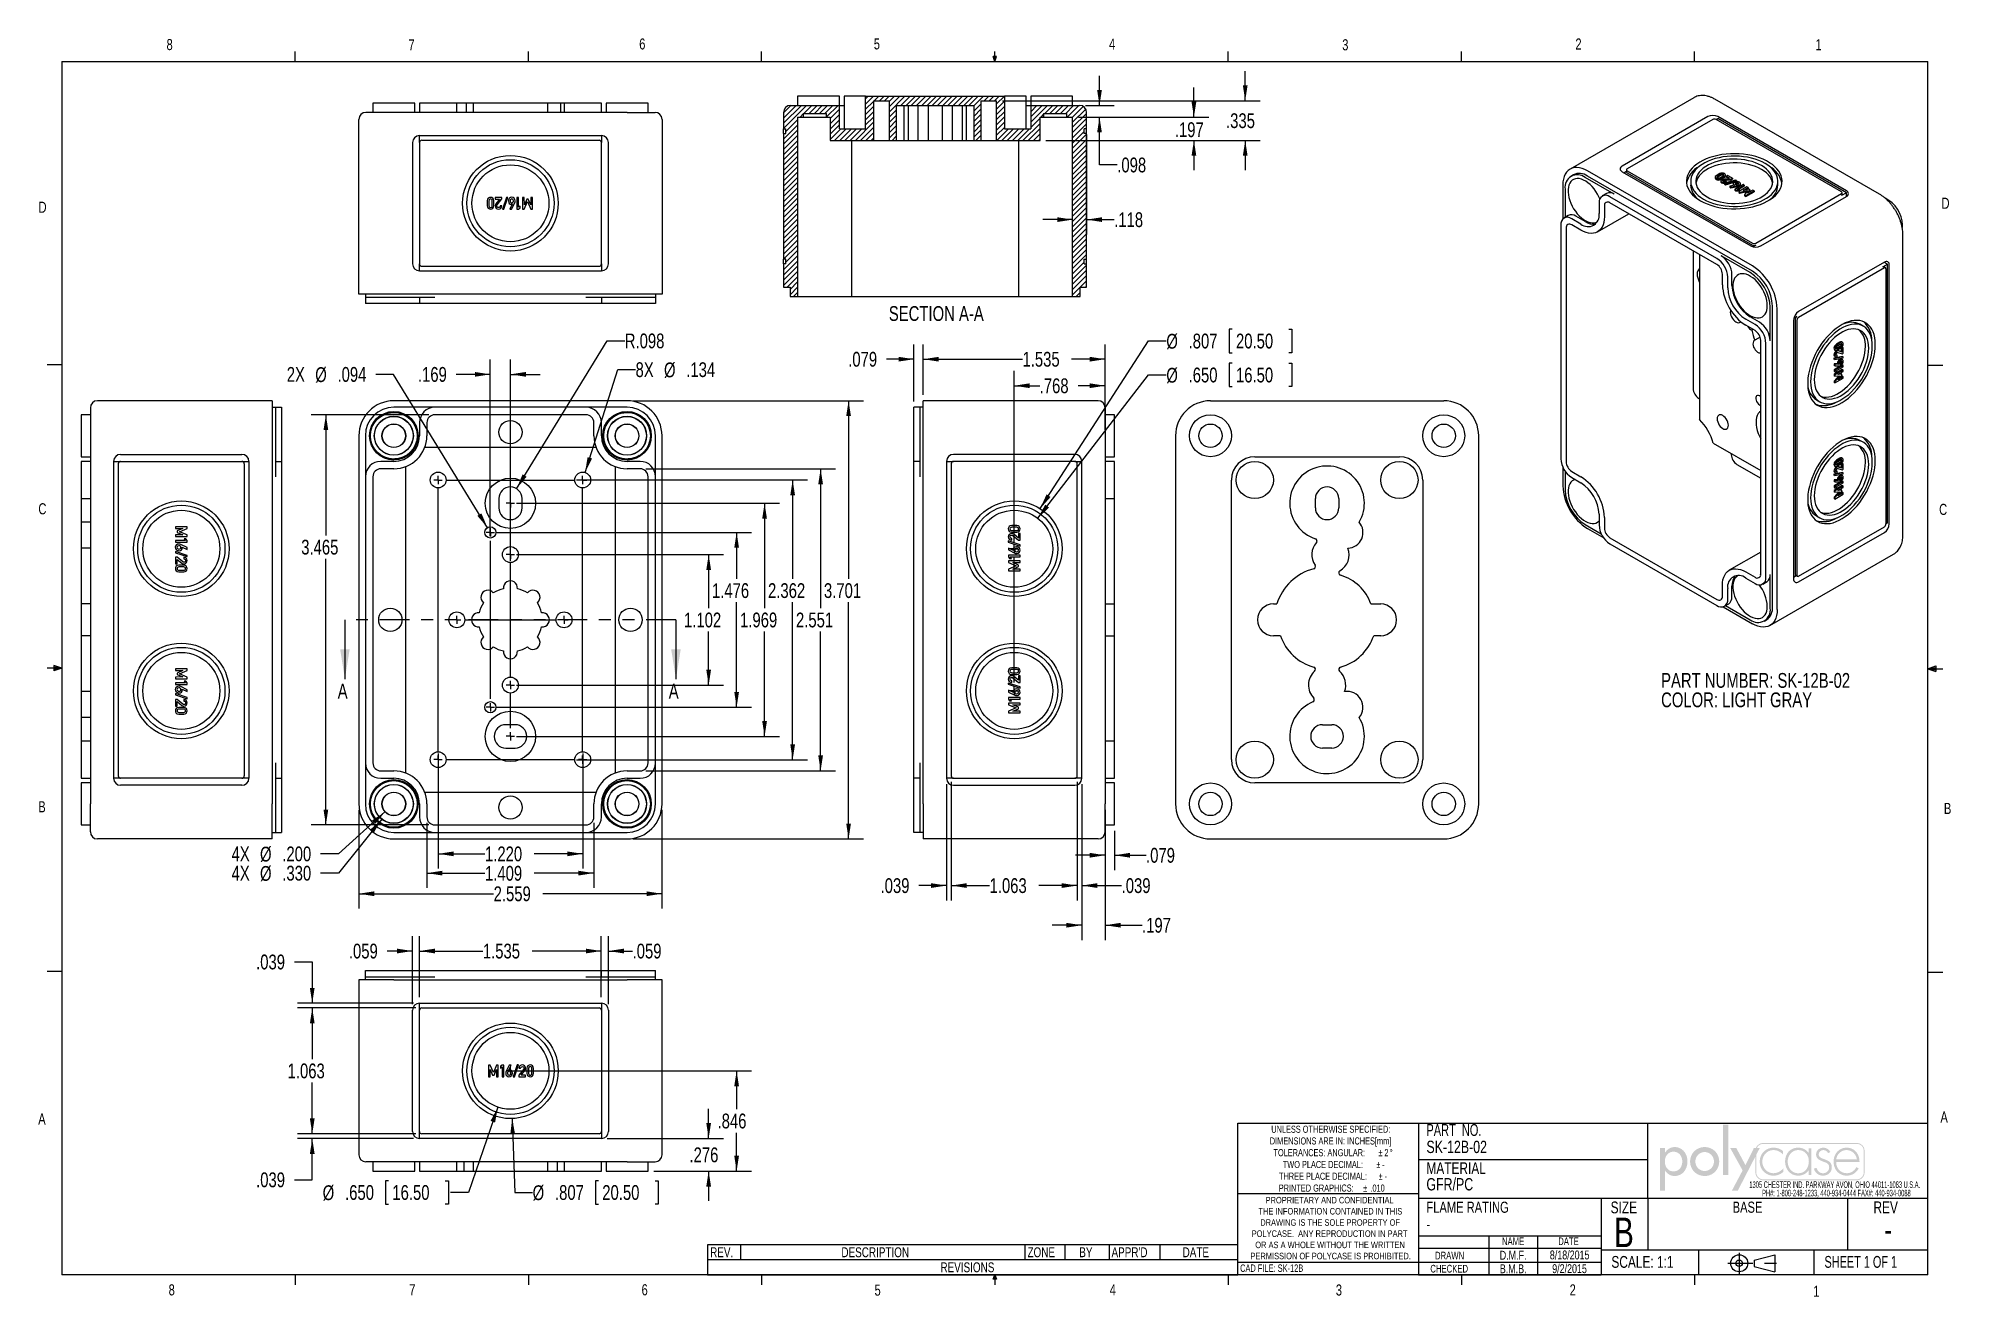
# Paper-space layout 'Layout1' of a CAD drawing. Extents: x 0.4 to 16.6, y 0.2 to 10.8.
import ezdxf

# ---------------------------------------------------------------- set-up
doc = ezdxf.new("R2010")
doc.units = 0
doc.header["$MEASUREMENT"] = 0
for name, pattern in [('SLD-CENTER', [0.75, 0.6, -0.05, 0.05, -0.05]), ('SLD-DASHED', [0.075, 0.05, -0.025]), ('SLD-PHANTOM', [0.5, 0.25, -0.05, 0.05, -0.05, 0.05, -0.05]), ('SLD-SOLID', [0])]:
    doc.linetypes.add(name, pattern=pattern)
doc.layers.get('0').update_dxf_attribs({"linetype": 'CONTINUOUS'})
doc.layers.add('FORMAT', color=7, linetype='SLD-SOLID')
doc.layers.add('SLD-0', color=7, linetype='SLD-SOLID')
doc.styles.add('SLDTEXTSTYLE0', font='TXT', dxfattribs={"width": 0.525406})
doc.styles.add('SLDTEXTSTYLE1', font='TXT', dxfattribs={"width": 0.75})
doc.styles.add('SLDTEXTSTYLE2', font='TXT', dxfattribs={"width": 0.6875})
doc.styles.add('SLDTEXTSTYLE3', font='TXT', dxfattribs={"width": 0.694444})
doc.dimstyles.new('SLDDIMSTYLE0', dxfattribs={"dimtxt": 0.125, "dimasz": 0.13, "dimexe": 0, "dimexo": 0.0625, "dimgap": 0.03125, "dimtad": 0, "dimtih": 1, "dimtoh": 1, "dimdec": 3, "dimrnd": 1e-09, "dimzin": 12, "dimtxsty": 'SLDTEXTSTYLE1', "dimsah": 1, "dimcen": 0.09, "dimazin": 3, "dimtfac": 1, "dimtdec": 3, "dimtofl": 0, "dimtmove": 0, "dimatfit": 3, "dimtolj": 1, "dimtzin": 12})
doc.dimstyles.new('SLDDIMSTYLE1', dxfattribs={"dimtxt": 0.125, "dimasz": 0.13, "dimexe": 0, "dimexo": 0.0625, "dimgap": 0.03125, "dimtad": 0, "dimtih": 1, "dimtoh": 1, "dimdec": 3, "dimrnd": 1e-09, "dimzin": 4, "dimtxsty": 'SLDTEXTSTYLE1', "dimsah": 1, "dimcen": 0.09, "dimazin": 3, "dimtfac": 1, "dimtdec": 3, "dimtofl": 0, "dimtmove": 0, "dimatfit": 3, "dimtolj": 1, "dimtzin": 12})
doc.dimstyles.new('SLDDIMSTYLE2', dxfattribs={"dimtxt": 0.125, "dimasz": 0.13, "dimexe": 0, "dimexo": 0.0625, "dimgap": 0.03125, "dimtad": 0, "dimtih": 1, "dimtoh": 1, "dimdec": 3, "dimrnd": 1e-09, "dimzin": 12, "dimtxsty": 'SLDTEXTSTYLE1', "dimsah": 1, "dimcen": 0, "dimazin": 3, "dimtfac": 1, "dimtdec": 3, "dimtofl": 0, "dimtmove": 0, "dimatfit": 3, "dimtolj": 1, "dimtzin": 12})
doc.dimstyles.new('SLDDIMSTYLE3', dxfattribs={"dimtxt": 0.125, "dimasz": 0.13, "dimexe": 0, "dimexo": 0.0625, "dimgap": 0.03125, "dimtad": 0, "dimtih": 1, "dimtoh": 1, "dimdec": 3, "dimrnd": 1e-09, "dimzin": 12, "dimtxsty": 'SLDTEXTSTYLE1', "dimsah": 1, "dimcen": 0.09, "dimazin": 3, "dimtfac": 1, "dimtdec": 3, "dimtmove": 0, "dimatfit": 3, "dimtolj": 1, "dimtzin": 12})
doc.dimstyles.new('SLDDIMSTYLE4', dxfattribs={"dimtxt": 0.125, "dimasz": 0.13, "dimexe": 0, "dimexo": 0.0625, "dimgap": 0.03125, "dimtad": 0, "dimtih": 1, "dimtoh": 1, "dimdec": 3, "dimrnd": 1e-09, "dimzin": 12, "dimtxsty": 'SLDTEXTSTYLE1', "dimsah": 1, "dimcen": 0, "dimazin": 3, "dimtfac": 1, "dimtdec": 3, "dimtofl": 0, "dimtmove": 0, "dimatfit": 3, "dimtolj": 1, "dimtzin": 12})
doc.dimstyles.new('SLDDIMSTYLE5', dxfattribs={"dimtxt": 0.125, "dimasz": 0.13, "dimexe": 0, "dimexo": 0.0625, "dimgap": 0.03125, "dimtad": 0, "dimtih": 1, "dimtoh": 1, "dimdec": 3, "dimrnd": 1e-09, "dimzin": 4, "dimtxsty": 'SLDTEXTSTYLE1', "dimsah": 1, "dimcen": 0, "dimazin": 3, "dimtfac": 1, "dimtdec": 3, "dimtofl": 0, "dimtmove": 0, "dimatfit": 3, "dimtolj": 1, "dimtzin": 12})
doc.dimstyles.new('SLDDIMSTYLE6', dxfattribs={"dimtxt": 0.125, "dimasz": 0.13, "dimexe": 0, "dimexo": 0.0625, "dimgap": 0.03125, "dimtad": 0, "dimtih": 1, "dimtoh": 1, "dimdec": 3, "dimrnd": 1e-09, "dimzin": 4, "dimtxsty": 'SLDTEXTSTYLE1', "dimsah": 1, "dimcen": 0, "dimazin": 3, "dimtfac": 1, "dimtdec": 3, "dimtofl": 0, "dimtmove": 0, "dimatfit": 3, "dimtolj": 1, "dimtzin": 12})
doc.dimstyles.new('SLDDIMSTYLE7', dxfattribs={"dimtxt": 0.125, "dimasz": 0.13, "dimexe": 0, "dimexo": 0.0625, "dimgap": 0.03125, "dimtad": 0, "dimtih": 1, "dimtoh": 1, "dimdec": 3, "dimrnd": 1e-09, "dimzin": 12, "dimtxsty": 'SLDTEXTSTYLE1', "dimsah": 1, "dimcen": 0, "dimazin": 3, "dimtfac": 1, "dimtdec": 3, "dimtofl": 0, "dimtmove": 0, "dimatfit": 3, "dimtolj": 1, "dimtzin": 12})

psp = doc.layouts.get("Layout1")

# ---------------------------------------------------------------- texts
at = {"color": 7, "linetype": 'CONTINUOUS'}
for s, insert, char_height, attachment_point, style in [('8', (1.5091, 10.8315), 0.0937, 1, 'SLDTEXTSTYLE1'), ('7', (3.551, 10.8287), 0.0937, 1, 'SLDTEXTSTYLE1'), ('6', (5.4987, 10.8367), 0.0937, 1, 'SLDTEXTSTYLE1'), ('5', (7.4787, 10.8373), 0.0937, 1, 'SLDTEXTSTYLE1'), ('4', (9.4643, 10.8357), 0.0937, 1, 'SLDTEXTSTYLE1'), ('3', (11.4327, 10.8295), 0.0937, 1, 'SLDTEXTSTYLE1'), ('2', (13.401, 10.8362), 0.0937, 1, 'SLDTEXTSTYLE1'), ('1', (15.4274, 10.8301), 0.0937, 1, 'SLDTEXTSTYLE1'), ('D', (0.4286, 9.4575), 0.0937, 1, 'SLDTEXTSTYLE1'), ('D', (16.4913, 9.491), 0.0937, 1, 'SLDTEXTSTYLE1'), ('C', (0.4273, 6.9103), 0.0937, 1, 'SLDTEXTSTYLE1'), ('C', (16.4712, 6.9051), 0.0937, 1, 'SLDTEXTSTYLE1'), ('A', (2.9538, 5.3854), 0.125, 1, 'SLDTEXTSTYLE1'), ('A', (5.7481, 5.3854), 0.125, 1, 'SLDTEXTSTYLE1'), ('B', (0.4264, 4.3932), 0.0937, 1, 'SLDTEXTSTYLE1'), ('B', (16.5115, 4.3791), 0.0937, 1, 'SLDTEXTSTYLE1'), ('A', (0.426, 1.7559), 0.0937, 1, 'SLDTEXTSTYLE1'), ('PART  NO.', (12.1435, 1.6663), 0.1, 1, 'SLDTEXTSTYLE3'), ('A', (16.4821, 1.7726), 0.0937, 1, 'SLDTEXTSTYLE1'), ('SIZE', (13.6983, 1.0123), 0.1, 1, 'SLDTEXTSTYLE1'), ('BASE', (14.8539, 1.0112), 0.09375, 2, 'SLDTEXTSTYLE1'), ('REV', (15.917, 1.0132), 0.1, 1, 'SLDTEXTSTYLE1'), ('B', (13.8105, 0.8769), 0.25, 2, 'SLDTEXTSTYLE1'), ('NAME', (12.8753, 0.7086), 0.065, 2, 'SLDTEXTSTYLE1'), ('DATE', (13.3428, 0.7086), 0.065, 2, 'SLDTEXTSTYLE1'), ('-', (16.0404, 0.8744), 0.2, 2, 'SLDTEXTSTYLE1'), ('DRAWN', (12.2158, 0.5882), 0.065, 1, 'SLDTEXTSTYLE1'), ('D.M.F.', (12.8754, 0.5961), 0.075, 2, 'SLDTEXTSTYLE1'), ('8/18/2015', (13.3526, 0.5983), 0.075, 2, 'SLDTEXTSTYLE1'), ('9/2/2015', (13.3515, 0.4825), 0.075, 2, 'SLDTEXTSTYLE1'), ('SCALE: 1:1', (13.7049, 0.5521), 0.1, 1, 'SLDTEXTSTYLE1'), ('SHEET 1 OF 1', (15.5035, 0.5524), 0.1, 1, 'SLDTEXTSTYLE2'), ('CAD FILE: SK-12B', (10.5709, 0.4806), 0.0625, 1, 'SLDTEXTSTYLE1'), ('CHECKED', (12.1764, 0.4774), 0.065, 1, 'SLDTEXTSTYLE1'), ('B.M.B.', (12.876, 0.4818), 0.075, 2, 'SLDTEXTSTYLE1'), ('8', (1.5268, 0.313), 0.0937, 1, 'SLDTEXTSTYLE1'), ('7', (3.5574, 0.3133), 0.0937, 1, 'SLDTEXTSTYLE1'), ('6', (5.5188, 0.3137), 0.0937, 1, 'SLDTEXTSTYLE1'), ('5', (7.4851, 0.3106), 0.0937, 1, 'SLDTEXTSTYLE1'), ('4', (9.4701, 0.3137), 0.0937, 1, 'SLDTEXTSTYLE1'), ('3', (11.3788, 0.3116), 0.0937, 1, 'SLDTEXTSTYLE1'), ('2', (13.3523, 0.3124), 0.0937, 1, 'SLDTEXTSTYLE1'), ('1', (15.4083, 0.3014), 0.0937, 1, 'SLDTEXTSTYLE1')]:
    psp.add_mtext(s, dxfattribs=dict(at, insert=insert, char_height=char_height, attachment_point=attachment_point, style=style))
at = {"layer": 'FORMAT', "color": 7, "attachment_point": 1, "style": 'SLDTEXTSTYLE1'}
for s, insert, char_height in [('SK-12B-02', (12.1435, 1.5258), 0.10417), ('GFR/PC', (12.1435, 1.2101), 0.10417), ('-', (12.1435, 0.8669), 0.0937)]:
    psp.add_mtext(s, dxfattribs=dict(at, insert=insert, char_height=char_height))
at = {"layer": 'SLD-0', "style": 'SLDTEXTSTYLE1'}
for s, insert, char_height, attachment_point in [('SECTION A-A', (8.0064, 8.5752), 0.125, 2), ('MATERIAL', (12.1435, 1.3438), 0.1, 1), ('FLAME RATING', (12.1435, 1.0108), 0.09375, 1)]:
    psp.add_mtext(s, dxfattribs=dict(at, insert=insert, char_height=char_height, attachment_point=attachment_point))

# ---------------------------------------------------------------- blocks, each defined once
blk = doc.blocks.new('THIRDANGLEPROJECTIONBLOCK')
at = {"color": 7, "linetype": 'SLD-CENTER'}
for p, q in [((0.275, 0.506), (0.275, 0)), ((0, 0.253), (1.202, 0.253))]:
    blk.add_line(p, q, dxfattribs=at)
at = {"color": 7, "linetype": 'SLD-SOLID'}
for p, q in [((0.632, 0.332), (1.13, 0.459)), ((0.632, 0.332), (0.632, 0.174)), ((0.632, 0.174), (1.13, 0.048)), ((1.13, 0.459), (1.13, 0.048))]:
    blk.add_line(p, q, dxfattribs=at)
for radius in [0.206, 0.0789]:
    blk.add_circle((0.275, 0.253), radius, dxfattribs=at)
blk = doc.blocks.new('SW_NOTE_0')
at = {"color": 0, "linetype": 'CONTINUOUS', "char_height": 0.055, "attachment_point": 2, "style": 'SLDTEXTSTYLE0'}
for s, insert in [('1305 CHESTER IND. PARKWAY AVON, OHIO 44011-1083 U.S.A.', (0.742, 0.071)), ('PH#: 1-800-248-1233, 440-934-0444 FAX#: 440-934-0088', (0.756, 0))]:
    blk.add_mtext(s, dxfattribs=dict(at, insert=insert))
blk = doc.blocks.new('BLOCK2')
at = {"linetype": 'CONTINUOUS'}
blk.add_hatch(color=7, dxfattribs=at).paths.add_polyline_path([(1.559, 0.355), (1.559, 1.505), (1.44, 1.505), (1.44, 0.355)], flags=0)
h = blk.add_hatch(color=7, dxfattribs=at)
edge = h.paths.add_edge_path(flags=0)
edge.add_spline(control_points=[(0.122, 0.452), (0.17, 0.382), (0.245, 0.334), (0.333, 0.334)], knot_values=[4, 4, 4, 4, 5, 5, 5, 5], weights=[1, 1, 1, 1], degree=3, periodic=0)
edge.add_spline(control_points=[(0.333, 0.334), (0.523, 0.334), (0.629, 0.492), (0.629, 0.669)], knot_values=[3, 3, 3, 3, 4, 4, 4, 4], weights=[1, 1, 1, 1], degree=3, periodic=0)
edge.add_spline(control_points=[(0.629, 0.669), (0.629, 0.839), (0.517, 0.994), (0.338, 0.994)], knot_values=[2, 2, 2, 2, 3, 3, 3, 3], weights=[1, 1, 1, 1], degree=3, periodic=0)
edge.add_spline(control_points=[(0.338, 0.994), (0.245, 0.994), (0.171, 0.946), (0.122, 0.872)], knot_values=[1, 1, 1, 1, 2, 2, 2, 2], weights=[1, 1, 1, 1], degree=3, periodic=0)
edge.add_line((0.122, 0.872), (0.119, 0.872))
edge.add_line((0.119, 0.872), (0.119, 0.975))
edge.add_line((0.119, 0.975), (0, 0.975))
edge.add_line((0, 0.975), (0, 0))
edge.add_line((0, 0), (0.119, 0))
edge.add_line((0.119, 0), (0.119, 0.452))
edge.add_line((0.119, 0.452), (0.122, 0.452))
edge = h.paths.add_edge_path(flags=0)
edge.add_spline(control_points=[(0.113, 0.665), (0.113, 0.78), (0.185, 0.888), (0.309, 0.888), (0.437, 0.888), (0.51, 0.786), (0.51, 0.665)], knot_values=[0, 0, 0, 0, 1, 1, 1, 2, 2, 2, 2], weights=[1, 1, 1, 1, 1, 1, 1], degree=3, periodic=0)
edge.add_spline(control_points=[(0.51, 0.665), (0.51, 0.543), (0.439, 0.44), (0.309, 0.44), (0.183, 0.44), (0.113, 0.549), (0.113, 0.665)], knot_values=[2, 2, 2, 2, 3, 3, 3, 4, 4, 4, 4], weights=[1, 1, 1, 1, 1, 1, 1], degree=3, periodic=0)
h = blk.add_hatch(color=7, dxfattribs=at)
edge = h.paths.add_edge_path(flags=0)
edge.add_spline(control_points=[(0.69, 0.664), (0.69, 0.477), (0.836, 0.334), (1.022, 0.334), (1.207, 0.334), (1.353, 0.477), (1.353, 0.664)], knot_values=[0, 0, 0, 0, 1, 1, 1, 2, 2, 2, 2], weights=[1, 1, 1, 1, 1, 1, 1], degree=3, periodic=0)
edge.add_spline(control_points=[(1.353, 0.664), (1.353, 0.851), (1.207, 0.994), (1.022, 0.994), (0.836, 0.994), (0.69, 0.851), (0.69, 0.664)], knot_values=[2, 2, 2, 2, 3, 3, 3, 4, 4, 4, 4], weights=[1, 1, 1, 1, 1, 1, 1], degree=3, periodic=0)
edge = h.paths.add_edge_path(flags=0)
edge.add_spline(control_points=[(1.234, 0.664), (1.234, 0.547), (1.139, 0.448), (1.022, 0.448), (0.904, 0.448), (0.81, 0.547), (0.81, 0.664)], knot_values=[0, 0, 0, 0, 1, 1, 1, 2, 2, 2, 2], weights=[1, 1, 1, 1, 1, 1, 1], degree=3, periodic=0)
edge.add_spline(control_points=[(0.81, 0.664), (0.81, 0.782), (0.904, 0.88), (1.022, 0.88), (1.139, 0.88), (1.234, 0.782), (1.234, 0.664)], knot_values=[2, 2, 2, 2, 3, 3, 3, 4, 4, 4, 4], weights=[1, 1, 1, 1, 1, 1, 1], degree=3, periodic=0)
h = blk.add_hatch(color=7, dxfattribs=at)
edge = h.paths.add_edge_path(flags=0)
edge.add_spline(control_points=[(4.669, 0.413), (4.669, 0.316), (4.59, 0.237), (4.493, 0.237)], knot_values=[7, 7, 7, 7, 8, 8, 8, 8], weights=[1, 1, 1, 1], degree=3, periodic=0)
edge.add_line((4.493, 0.237), (2.356, 0.237))
edge.add_spline(control_points=[(2.356, 0.237), (2.259, 0.237), (2.18, 0.316), (2.18, 0.413)], knot_values=[1, 1, 1, 1, 2, 2, 2, 2], weights=[1, 1, 1, 1], degree=3, periodic=0)
edge.add_line((2.18, 0.413), (2.18, 0.781))
edge.add_line((2.18, 0.781), (1.778, 0))
edge.add_line((1.778, 0), (1.643, 0))
edge.add_line((1.643, 0), (1.887, 0.461))
edge.add_line((1.887, 0.461), (1.603, 0.975))
edge.add_line((1.603, 0.975), (1.742, 0.975))
edge.add_line((1.742, 0.975), (1.952, 0.582))
edge.add_line((1.952, 0.582), (2.146, 0.975))
edge.add_line((2.146, 0.975), (2.192, 0.975))
edge.add_spline(control_points=[(2.192, 0.975), (2.218, 1.041), (2.282, 1.087), (2.356, 1.087)], knot_values=[3.233464, 3.233464, 3.233464, 3.233464, 4, 4, 4, 4], weights=[1, 1, 1, 1], degree=3, periodic=0)
edge.add_line((2.356, 1.087), (4.493, 1.087))
edge.add_spline(control_points=[(4.493, 1.087), (4.59, 1.087), (4.669, 1.008), (4.669, 0.911)], knot_values=[5, 5, 5, 5, 6, 6, 6, 6], weights=[1, 1, 1, 1], degree=3, periodic=0)
edge.add_line((4.669, 0.911), (4.669, 0.413))
edge = h.paths.add_edge_path(flags=0)
edge.add_line((2.215, 0.975), (2.28, 0.975))
edge.add_line((2.28, 0.975), (2.201, 0.821))
edge.add_line((2.201, 0.821), (2.201, 0.413))
edge.add_spline(control_points=[(2.201, 0.413), (2.201, 0.327), (2.271, 0.258), (2.356, 0.258)], knot_values=[2, 2, 2, 2, 3, 3, 3, 3], weights=[1, 1, 1, 1], degree=3, periodic=0)
edge.add_line((2.356, 0.258), (4.493, 0.258))
edge.add_spline(control_points=[(4.493, 0.258), (4.579, 0.258), (4.649, 0.327), (4.649, 0.413)], knot_values=[4, 4, 4, 4, 5, 5, 5, 5], weights=[1, 1, 1, 1], degree=3, periodic=0)
edge.add_line((4.649, 0.413), (4.649, 0.911))
edge.add_spline(control_points=[(4.649, 0.911), (4.649, 0.997), (4.579, 1.066), (4.493, 1.066)], knot_values=[6, 6, 6, 6, 7, 7, 7, 7], weights=[1, 1, 1, 1], degree=3, periodic=0)
edge.add_line((4.493, 1.066), (2.356, 1.066))
edge.add_spline(control_points=[(2.356, 1.066), (2.293, 1.066), (2.239, 1.029), (2.215, 0.975)], knot_values=[0, 0, 0, 0, 0.732403, 0.732403, 0.732403, 0.732403], weights=[1, 1, 1, 1], degree=3, periodic=0)
h = blk.add_hatch(color=7, dxfattribs=at)
edge = h.paths.add_edge_path(flags=0)
edge.add_spline(control_points=[(2.806, 0.905), (2.745, 0.957), (2.672, 0.98), (2.593, 0.98)], knot_values=[8, 8, 8, 8, 9, 9, 9, 9], weights=[1, 1, 1, 1], degree=3, periodic=0)
edge.add_spline(control_points=[(2.593, 0.98), (2.413, 0.98), (2.278, 0.84), (2.278, 0.662)], knot_values=[7, 7, 7, 7, 8, 8, 8, 8], weights=[1, 1, 1, 1], degree=3, periodic=0)
edge.add_spline(control_points=[(2.278, 0.662), (2.278, 0.484), (2.41, 0.342), (2.592, 0.342)], knot_values=[6, 6, 6, 6, 7, 7, 7, 7], weights=[1, 1, 1, 1], degree=3, periodic=0)
edge.add_spline(control_points=[(2.592, 0.342), (2.674, 0.342), (2.752, 0.372), (2.814, 0.427)], knot_values=[5, 5, 5, 5, 6, 6, 6, 6], weights=[1, 1, 1, 1], degree=3, periodic=0)
edge.add_line((2.814, 0.427), (2.814, 0.507))
edge.add_spline(control_points=[(2.814, 0.507), (2.759, 0.44), (2.676, 0.398), (2.589, 0.398)], knot_values=[3, 3, 3, 3, 4, 4, 4, 4], weights=[1, 1, 1, 1], degree=3, periodic=0)
edge.add_spline(control_points=[(2.589, 0.398), (2.445, 0.398), (2.337, 0.523), (2.337, 0.662)], knot_values=[2, 2, 2, 2, 3, 3, 3, 3], weights=[1, 1, 1, 1], degree=3, periodic=0)
edge.add_spline(control_points=[(2.337, 0.662), (2.337, 0.802), (2.446, 0.925), (2.59, 0.925)], knot_values=[1, 1, 1, 1, 2, 2, 2, 2], weights=[1, 1, 1, 1], degree=3, periodic=0)
edge.add_spline(control_points=[(2.59, 0.925), (2.678, 0.925), (2.748, 0.889), (2.806, 0.825)], knot_values=[0, 0, 0, 0, 1, 1, 1, 1], weights=[1, 1, 1, 1], degree=3, periodic=0)
edge.add_line((2.806, 0.825), (2.806, 0.905))
h = blk.add_hatch(color=7, dxfattribs=at)
edge = h.paths.add_edge_path(flags=0)
edge.add_spline(control_points=[(3.392, 0.861), (3.34, 0.938), (3.25, 0.98), (3.156, 0.98)], knot_values=[6, 6, 6, 6, 7, 7, 7, 7], weights=[1, 1, 1, 1], degree=3, periodic=0)
edge.add_spline(control_points=[(3.156, 0.98), (2.972, 0.98), (2.857, 0.844), (2.857, 0.665)], knot_values=[5, 5, 5, 5, 6, 6, 6, 6], weights=[1, 1, 1, 1], degree=3, periodic=0)
edge.add_spline(control_points=[(2.857, 0.665), (2.857, 0.486), (2.973, 0.342), (3.159, 0.342)], knot_values=[4, 4, 4, 4, 5, 5, 5, 5], weights=[1, 1, 1, 1], degree=3, periodic=0)
edge.add_spline(control_points=[(3.159, 0.342), (3.249, 0.342), (3.347, 0.387), (3.392, 0.465)], knot_values=[3, 3, 3, 3, 4, 4, 4, 4], weights=[1, 1, 1, 1], degree=3, periodic=0)
edge.add_line((3.392, 0.465), (3.395, 0.465))
edge.add_line((3.395, 0.465), (3.395, 0.355))
edge.add_line((3.395, 0.355), (3.454, 0.355))
edge.add_line((3.454, 0.355), (3.454, 0.967))
edge.add_line((3.454, 0.967), (3.395, 0.967))
edge.add_line((3.395, 0.967), (3.395, 0.861))
edge.add_line((3.395, 0.861), (3.392, 0.861))
edge = h.paths.add_edge_path(flags=0)
edge.add_spline(control_points=[(3.398, 0.672), (3.398, 0.525), (3.314, 0.397), (3.157, 0.397), (3.009, 0.397), (2.916, 0.525), (2.916, 0.665)], knot_values=[0, 0, 0, 0, 1, 1, 1, 2, 2, 2, 2], weights=[1, 1, 1, 1, 1, 1, 1], degree=3, periodic=0)
edge.add_spline(control_points=[(2.916, 0.665), (2.916, 0.798), (3.013, 0.925), (3.153, 0.925), (3.302, 0.925), (3.398, 0.814), (3.398, 0.672)], knot_values=[2, 2, 2, 2, 3, 3, 3, 4, 4, 4, 4], weights=[1, 1, 1, 1, 1, 1, 1], degree=3, periodic=0)
h = blk.add_hatch(color=7, dxfattribs=at)
edge = h.paths.add_edge_path(flags=0)
edge.add_spline(control_points=[(3.731, 0.98), (3.793, 0.98), (3.861, 0.939), (3.887, 0.882)], knot_values=[11, 11, 11, 11, 12, 12, 12, 12], weights=[1, 1, 1, 1], degree=3, periodic=0)
edge.add_line((3.887, 0.882), (3.836, 0.856))
edge.add_spline(control_points=[(3.836, 0.856), (3.816, 0.898), (3.776, 0.925), (3.728, 0.925)], knot_values=[0, 0, 0, 0, 1, 1, 1, 1], weights=[1, 1, 1, 1], degree=3, periodic=0)
edge.add_spline(control_points=[(3.728, 0.925), (3.677, 0.925), (3.624, 0.882), (3.624, 0.829)], knot_values=[1, 1, 1, 1, 2, 2, 2, 2], weights=[1, 1, 1, 1], degree=3, periodic=0)
edge.add_spline(control_points=[(3.624, 0.829), (3.624, 0.682), (3.922, 0.754), (3.922, 0.533)], knot_values=[2, 2, 2, 2, 3, 3, 3, 3], weights=[1, 1, 1, 1], degree=3, periodic=0)
edge.add_spline(control_points=[(3.922, 0.533), (3.922, 0.42), (3.834, 0.342), (3.724, 0.342)], knot_values=[3, 3, 3, 3, 4, 4, 4, 4], weights=[1, 1, 1, 1], degree=3, periodic=0)
edge.add_spline(control_points=[(3.724, 0.342), (3.622, 0.342), (3.539, 0.404), (3.514, 0.503)], knot_values=[4, 4, 4, 4, 5, 5, 5, 5], weights=[1, 1, 1, 1], degree=3, periodic=0)
edge.add_line((3.514, 0.503), (3.572, 0.522))
edge.add_spline(control_points=[(3.572, 0.522), (3.595, 0.449), (3.644, 0.397), (3.724, 0.397)], knot_values=[6, 6, 6, 6, 7, 7, 7, 7], weights=[1, 1, 1, 1], degree=3, periodic=0)
edge.add_spline(control_points=[(3.724, 0.397), (3.801, 0.397), (3.862, 0.458), (3.862, 0.535)], knot_values=[7, 7, 7, 7, 8, 8, 8, 8], weights=[1, 1, 1, 1], degree=3, periodic=0)
edge.add_spline(control_points=[(3.862, 0.535), (3.862, 0.611), (3.804, 0.635), (3.743, 0.656)], knot_values=[8, 8, 8, 8, 9, 9, 9, 9], weights=[1, 1, 1, 1], degree=3, periodic=0)
edge.add_spline(control_points=[(3.743, 0.656), (3.659, 0.686), (3.564, 0.722), (3.564, 0.825)], knot_values=[9, 9, 9, 9, 10, 10, 10, 10], weights=[1, 1, 1, 1], degree=3, periodic=0)
edge.add_spline(control_points=[(3.564, 0.825), (3.564, 0.918), (3.642, 0.98), (3.731, 0.98)], knot_values=[10, 10, 10, 10, 11, 11, 11, 11], weights=[1, 1, 1, 1], degree=3, periodic=0)
h = blk.add_hatch(color=7, dxfattribs=at)
edge = h.paths.add_edge_path(flags=0)
edge.add_spline(control_points=[(4.554, 0.656), (4.555, 0.832), (4.445, 0.98), (4.26, 0.98)], knot_values=[6, 6, 6, 6, 7, 7, 7, 7], weights=[1, 1, 1, 1], degree=3, periodic=0)
edge.add_spline(control_points=[(4.26, 0.98), (4.081, 0.98), (3.963, 0.833), (3.963, 0.662)], knot_values=[5, 5, 5, 5, 6, 6, 6, 6], weights=[1, 1, 1, 1], degree=3, periodic=0)
edge.add_spline(control_points=[(3.963, 0.662), (3.963, 0.489), (4.078, 0.342), (4.26, 0.342)], knot_values=[4, 4, 4, 4, 5, 5, 5, 5], weights=[1, 1, 1, 1], degree=3, periodic=0)
edge.add_spline(control_points=[(4.26, 0.342), (4.38, 0.342), (4.478, 0.401), (4.534, 0.507)], knot_values=[3, 3, 3, 3, 4, 4, 4, 4], weights=[1, 1, 1, 1], degree=3, periodic=0)
edge.add_line((4.534, 0.507), (4.484, 0.537))
edge.add_spline(control_points=[(4.484, 0.537), (4.44, 0.454), (4.363, 0.398), (4.268, 0.398)], knot_values=[1, 1, 1, 1, 2, 2, 2, 2], weights=[1, 1, 1, 1], degree=3, periodic=0)
edge.add_spline(control_points=[(4.268, 0.398), (4.126, 0.398), (4.019, 0.501), (4.023, 0.656)], knot_values=[0, 0, 0, 0, 1, 1, 1, 1], weights=[1, 1, 1, 1], degree=3, periodic=0)
edge.add_line((4.023, 0.656), (4.554, 0.656))
edge = h.paths.add_edge_path(flags=0)
edge.add_spline(control_points=[(4.023, 0.712), (4.033, 0.827), (4.136, 0.925), (4.261, 0.925)], knot_values=[1, 1, 1, 1, 2, 2, 2, 2], weights=[1, 1, 1, 1], degree=3, periodic=0)
edge.add_spline(control_points=[(4.261, 0.925), (4.387, 0.925), (4.48, 0.824), (4.494, 0.712)], knot_values=[0, 0, 0, 0, 1, 1, 1, 1], weights=[1, 1, 1, 1], degree=3, periodic=0)
edge.add_line((4.494, 0.712), (4.023, 0.712))
blk = doc.blocks.new('POLYCASE_LOGO')
at = {"color": 7, "linetype": 'CONTINUOUS', "xscale": 0.37, "yscale": 0.37, "zscale": 0.37}
blk.add_blockref('BLOCK2', (0.101, -0.571), dxfattribs=at)
at = {"color": 7, "linetype": 'CONTINUOUS'}
blk.add_blockref('SW_NOTE_0', (0.835, -0.564), dxfattribs=at)
blk = doc.blocks.new('SW_NOTE_1')
at = {"color": 0, "linetype": 'CONTINUOUS', "char_height": 0.06, "attachment_point": 2, "style": 'SLDTEXTSTYLE1'}
for s, insert in [('UNLESS OTHERWISE SPECIFIED:', (0.567, 0.077)), ('DIMENSIONS ARE IN: INCHES[mm]', (0.565, -0.022)), ('TOLERANCES: ANGULAR:', (0.47, -0.121)), ('%%p', (0.986, -0.121)), ('2', (1.037, -0.121)), ('%%d', (1.077, -0.121)), ('THREE PLACE DECIMAL:', (0.501, -0.32)), ('TWO PLACE DECIMAL:', (0.5, -0.221)), ('%%p', (0.968, -0.221)), ('-', (1.011, -0.221)), ('PRINTED GRAPHICS:', (0.444, -0.42)), ('%%p', (0.857, -0.42)), ('.010', (0.962, -0.42)), ('%%p', (0.988, -0.32)), ('-', (1.031, -0.32))]:
    blk.add_mtext(s, dxfattribs=dict(at, insert=insert))
blk = doc.blocks.new('SW_NOTE_2')
at = {"color": 0, "linetype": 'CONTINUOUS', "char_height": 0.055, "attachment_point": 2, "style": 'SLDTEXTSTYLE1'}
for s, insert in [('PROPRIETARY AND CONFIDENTIAL', (0.583, 0.071)), ('THE INFORMATION CONTAINED IN THIS', (0.589, -0.023)), ('DRAWING IS THE SOLE PROPERTY OF', (0.587, -0.118)), ('POLYCASE.  ANY REPRODUCTION IN PART', (0.583, -0.212)), ('OR AS A WHOLE WITHOUT THE WRITTEN', (0.587, -0.307)), ('PERMISSION OF POLYCASE IS PROHIBITED.', (0.592, -0.401))]:
    blk.add_mtext(s, dxfattribs=dict(at, insert=insert))
blk = doc.blocks.new('SW_TABLEANNOTATION_0')
at = {"layer": 'SLD-0', "color": 0}
for p, q in [((0, 0), (0, -0.254)), ((4.475, 0), (0, 0)), ((0.278, 0), (0.278, -0.124)), ((2.677, 0), (2.677, -0.124)), ((3.015, 0), (3.015, -0.124)), ((3.388, 0), (3.388, -0.124)), ((3.816, 0), (3.816, -0.124)), ((4.475, -0.254), (4.475, 0)), ((0, -0.124), (4.475, -0.124)), ((0, -0.254), (4.475, -0.254))]:
    blk.add_line(p, q, dxfattribs=at)
at = {"layer": 'SLD-0', "color": 0, "attachment_point": 1, "style": 'SLDTEXTSTYLE1'}
for s, insert, char_height in [('REV.', (0.021, -0.021), 0.0833), ('DESCRIPTION', (1.129, -0.021), 0.08333), ('REVISIONS', (1.965, -0.148), 0.0833), ('ZONE', (2.7, -0.021), 0.0833), ('BY', (3.137, -0.021), 0.0833), ("APPR'D", (3.409, -0.021), 0.0833), ('DATE', (4.009, -0.021), 0.0833)]:
    blk.add_mtext(s, dxfattribs=dict(at, insert=insert, char_height=char_height))
blk = doc.blocks.new('_D')
at = {"layer": 'SLD-0'}
for p, q in [((3.132, 4.32), (3.132, 3.487)), ((5.691, 4.32), (5.691, 3.487)), ((3.132, 3.612), (4.27, 3.612)), ((5.691, 3.612), (4.686, 3.612))]:
    blk.add_line(p, q, dxfattribs=at)
for points in [[(3.132, 3.612), (3.262, 3.592), (3.262, 3.632)], [(5.691, 3.612), (5.561, 3.632), (5.561, 3.592)]]:
    blk.add_solid(points, dxfattribs=at)
at = {"layer": 'SLD-0', "insert": (4.27, 3.674), "char_height": 0.125, "attachment_point": 1, "style": 'SLDTEXTSTYLE1'}
blk.add_mtext('2.559', dxfattribs=at)
blk = doc.blocks.new('_D_1')
at = {"layer": 'SLD-0'}
for p, q in [((5.446, 7.776), (7.391, 7.776)), ((7.266, 7.776), (7.266, 6.273)), ((7.266, 4.075), (7.266, 6.074)), ((5.446, 4.075), (7.391, 4.075))]:
    blk.add_line(p, q, dxfattribs=at)
for points in [[(7.266, 7.776), (7.246, 7.646), (7.286, 7.646)], [(7.266, 4.075), (7.286, 4.205), (7.246, 4.205)]]:
    blk.add_solid(points, dxfattribs=at)
at = {"layer": 'SLD-0', "insert": (7.058, 6.235), "char_height": 0.125, "attachment_point": 1, "style": 'SLDTEXTSTYLE1'}
blk.add_mtext('3.701', dxfattribs=at)
blk = doc.blocks.new('_D_2')
at = {"layer": 'SLD-0'}
for p, q in [((4.97, 7.107), (6.919, 7.107)), ((6.794, 7.107), (6.794, 6.273)), ((6.794, 4.744), (6.794, 6.074)), ((4.97, 4.744), (6.919, 4.744))]:
    blk.add_line(p, q, dxfattribs=at)
for points in [[(6.794, 7.107), (6.774, 6.977), (6.814, 6.977)], [(6.794, 4.744), (6.814, 4.874), (6.774, 4.874)]]:
    blk.add_solid(points, dxfattribs=at)
at = {"layer": 'SLD-0', "insert": (6.586, 6.235), "char_height": 0.125, "attachment_point": 1, "style": 'SLDTEXTSTYLE1'}
blk.add_mtext('2.362', dxfattribs=at)
blk = doc.blocks.new('_D_3')
at = {"layer": 'SLD-0'}
for p, q in [((3.802, 4.796), (3.802, 3.824)), ((5.022, 4.796), (5.022, 3.824)), ((3.802, 3.949), (4.197, 3.949)), ((5.022, 3.949), (4.613, 3.949))]:
    blk.add_line(p, q, dxfattribs=at)
for points in [[(3.802, 3.949), (3.932, 3.929), (3.932, 3.969)], [(5.022, 3.949), (4.892, 3.969), (4.892, 3.929)]]:
    blk.add_solid(points, dxfattribs=at)
at = {"layer": 'SLD-0', "insert": (4.197, 4.011), "char_height": 0.125, "attachment_point": 1, "style": 'SLDTEXTSTYLE1'}
blk.add_mtext('1.220', dxfattribs=at)
blk = doc.blocks.new('_D_4')
at = {"layer": 'SLD-0'}
for p, q in [((4.292, 6.664), (6.446, 6.664)), ((6.321, 6.664), (6.321, 6.273)), ((6.321, 5.187), (6.321, 6.074)), ((4.292, 5.187), (6.446, 5.187))]:
    blk.add_line(p, q, dxfattribs=at)
for points in [[(6.321, 6.664), (6.301, 6.534), (6.341, 6.534)], [(6.321, 5.187), (6.341, 5.317), (6.301, 5.317)]]:
    blk.add_solid(points, dxfattribs=at)
at = {"layer": 'SLD-0', "insert": (6.113, 6.235), "char_height": 0.125, "attachment_point": 1, "style": 'SLDTEXTSTYLE1'}
blk.add_mtext('1.476', dxfattribs=at)
blk = doc.blocks.new('_D_5')
at = {"layer": 'SLD-0'}
for p, q in [((4.462, 6.477), (6.21, 6.477)), ((6.085, 6.477), (6.085, 6.025)), ((6.085, 5.374), (6.085, 5.826)), ((4.462, 5.374), (6.21, 5.374))]:
    blk.add_line(p, q, dxfattribs=at)
for points in [[(6.085, 6.477), (6.065, 6.347), (6.105, 6.347)], [(6.085, 5.374), (6.105, 5.504), (6.065, 5.504)]]:
    blk.add_solid(points, dxfattribs=at)
at = {"layer": 'SLD-0', "insert": (5.877, 5.987), "char_height": 0.125, "attachment_point": 1, "style": 'SLDTEXTSTYLE1'}
blk.add_mtext('1.102', dxfattribs=at)
blk = doc.blocks.new('_D_6')
at = {"layer": 'SLD-0'}
for p, q in [((3.425, 7.999), (3.275, 7.999)), ((4.218, 6.704), (3.425, 7.999))]:
    blk.add_line(p, q, dxfattribs=at)
blk.add_solid([(4.218, 6.704), (4.167, 6.825), (4.133, 6.804)], dxfattribs=at)
at = {"layer": 'SLD-0', "char_height": 0.125, "attachment_point": 1, "style": 'SLDTEXTSTYLE1'}
for s, insert in [('2X', (2.524, 8.061)), ('%%c', (2.764, 8.059)), ('.094', (2.952, 8.061))]:
    blk.add_mtext(s, dxfattribs=dict(at, insert=insert))
blk = doc.blocks.new('_D_7')
at = {"layer": 'SLD-0'}
for p, q in [((5.042, 7.17), (5.318, 8.039)), ((5.318, 8.039), (5.468, 8.039))]:
    blk.add_line(p, q, dxfattribs=at)
blk.add_solid([(5.042, 7.17), (5.101, 7.288), (5.063, 7.3)], dxfattribs=at)
at = {"layer": 'SLD-0', "char_height": 0.125, "attachment_point": 1, "style": 'SLDTEXTSTYLE1'}
for s, insert in [('8X', (5.468, 8.101)), ('%%c', (5.708, 8.099)), ('.134', (5.896, 8.101))]:
    blk.add_mtext(s, dxfattribs=dict(at, insert=insert))
blk = doc.blocks.new('_D_8')
at = {"layer": 'SLD-0'}
for p, q in [((4.462, 6.91), (6.682, 6.91)), ((6.557, 6.91), (6.557, 6.025)), ((6.557, 4.941), (6.557, 5.826)), ((4.462, 4.941), (6.682, 4.941))]:
    blk.add_line(p, q, dxfattribs=at)
for points in [[(6.557, 6.91), (6.537, 6.78), (6.577, 6.78)], [(6.557, 4.941), (6.577, 5.071), (6.537, 5.071)]]:
    blk.add_solid(points, dxfattribs=at)
at = {"layer": 'SLD-0', "insert": (6.35, 5.987), "char_height": 0.125, "attachment_point": 1, "style": 'SLDTEXTSTYLE1'}
blk.add_mtext('1.969', dxfattribs=at)
blk = doc.blocks.new('_D_9')
at = {"layer": 'SLD-0'}
for p, q in [((4.242, 6.631), (4.242, 8.124)), ((4.412, 6.425), (4.412, 8.124)), ((4.242, 7.999), (3.954, 7.999)), ((4.412, 7.999), (4.662, 7.999))]:
    blk.add_line(p, q, dxfattribs=at)
for points in [[(4.242, 7.999), (4.112, 8.019), (4.112, 7.979)], [(4.412, 7.999), (4.542, 7.979), (4.542, 8.019)]]:
    blk.add_solid(points, dxfattribs=at)
at = {"layer": 'SLD-0', "insert": (3.631, 8.061), "char_height": 0.125, "attachment_point": 1, "style": 'SLDTEXTSTYLE1'}
blk.add_mtext('.169', dxfattribs=at)
blk = doc.blocks.new('_D_10')
at = {"layer": 'SLD-0'}
for p, q in [((4.463, 7.033), (5.227, 8.282)), ((5.227, 8.282), (5.377, 8.282))]:
    blk.add_line(p, q, dxfattribs=at)
blk.add_solid([(4.463, 7.033), (4.548, 7.134), (4.514, 7.154)], dxfattribs=at)
at = {"layer": 'SLD-0', "insert": (5.377, 8.344), "char_height": 0.125, "attachment_point": 1, "style": 'SLDTEXTSTYLE1'}
blk.add_mtext('R.098', dxfattribs=at)
blk = doc.blocks.new('_D_11')
at = {"layer": 'SLD-0'}
for p, q in [((3.353, 4.303), (2.96, 3.949)), ((2.96, 3.949), (2.81, 3.949))]:
    blk.add_line(p, q, dxfattribs=at)
blk.add_solid([(3.353, 4.303), (3.243, 4.231), (3.27, 4.202)], dxfattribs=at)
at = {"layer": 'SLD-0', "char_height": 0.125, "attachment_point": 1, "style": 'SLDTEXTSTYLE1'}
for s, insert in [('4X', (2.058, 4.011)), ('%%c', (2.298, 4.009)), ('.200', (2.486, 4.011))]:
    blk.add_mtext(s, dxfattribs=dict(at, insert=insert))
blk = doc.blocks.new('_D_12')
at = {"layer": 'SLD-0'}
for p, q in [((3.325, 4.242), (2.96, 3.786)), ((2.96, 3.786), (2.81, 3.786))]:
    blk.add_line(p, q, dxfattribs=at)
blk.add_solid([(3.325, 4.242), (3.228, 4.153), (3.259, 4.128)], dxfattribs=at)
at = {"layer": 'SLD-0', "char_height": 0.125, "attachment_point": 1, "style": 'SLDTEXTSTYLE1'}
for s, insert in [('4X', (2.058, 3.848)), ('%%c', (2.298, 3.846)), ('.330', (2.486, 3.848))]:
    blk.add_mtext(s, dxfattribs=dict(at, insert=insert))
blk = doc.blocks.new('_D_13')
at = {"layer": 'SLD-0'}
for p, q in [((3.707, 4.21), (3.707, 3.661)), ((5.116, 4.21), (5.116, 3.661)), ((3.707, 3.786), (4.197, 3.786)), ((5.116, 3.786), (4.613, 3.786))]:
    blk.add_line(p, q, dxfattribs=at)
for points in [[(3.707, 3.786), (3.837, 3.766), (3.837, 3.806)], [(5.116, 3.786), (4.986, 3.806), (4.986, 3.766)]]:
    blk.add_solid(points, dxfattribs=at)
at = {"layer": 'SLD-0', "insert": (4.197, 3.847), "char_height": 0.125, "attachment_point": 1, "style": 'SLDTEXTSTYLE1'}
blk.add_mtext('1.409', dxfattribs=at)
blk = doc.blocks.new('_D_14')
at = {"layer": 'SLD-0'}
for p, q in [((5.556, 7.201), (7.155, 7.201)), ((7.03, 7.201), (7.03, 6.025)), ((7.03, 4.65), (7.03, 5.826)), ((5.556, 4.65), (7.155, 4.65))]:
    blk.add_line(p, q, dxfattribs=at)
for points in [[(7.03, 7.201), (7.01, 7.071), (7.05, 7.071)], [(7.03, 4.65), (7.05, 4.78), (7.01, 4.78)]]:
    blk.add_solid(points, dxfattribs=at)
at = {"layer": 'SLD-0', "insert": (6.822, 5.987), "char_height": 0.125, "attachment_point": 1, "style": 'SLDTEXTSTYLE1'}
blk.add_mtext('2.551', dxfattribs=at)
blk = doc.blocks.new('_D_15')
at = {"layer": 'SLD-0'}
for p, q in [((3.724, 7.658), (2.729, 7.658)), ((2.854, 7.658), (2.854, 6.639)), ((2.854, 4.193), (2.854, 6.441)), ((3.724, 4.193), (2.729, 4.193))]:
    blk.add_line(p, q, dxfattribs=at)
for points in [[(2.854, 7.658), (2.834, 7.528), (2.874, 7.528)], [(2.854, 4.193), (2.874, 4.323), (2.834, 4.323)]]:
    blk.add_solid(points, dxfattribs=at)
at = {"layer": 'SLD-0', "insert": (2.646, 6.602), "char_height": 0.125, "attachment_point": 1, "style": 'SLDTEXTSTYLE1'}
blk.add_mtext('3.465', dxfattribs=at)
blk = doc.blocks.new('SW_CENTERMARKSYMBOL_0')
at = {"layer": 'SLD-0', "color": 0}
for p, q in [((0, 0), (-0.035, 0)), ((0, 0), (0, 0.035)), ((0, 0), (0, -0.035)), ((0, 0), (0.035, 0)), ((0.07, 0), (1.15, 0)), ((1.22, 0), (1.185, 0)), ((1.22, 0), (1.22, 0.035)), ((1.22, 0), (1.22, -0.035)), ((1.22, 0), (1.255, 0)), ((0, -2.292), (0, -0.07)), ((1.22, -2.292), (1.22, -0.07)), ((0.61, -0.197), (0.575, -0.197)), ((0.61, -0.197), (0.61, -0.162)), ((0.61, -0.197), (0.61, -0.232)), ((0.61, -0.197), (0.645, -0.197)), ((0.61, -0.56), (0.61, -0.267)), ((0.441, -0.443), (0.406, -0.443)), ((0.441, -0.443), (0.441, -0.408)), ((0.441, -0.443), (0.441, -0.478)), ((0.441, -0.443), (0.476, -0.443)), ((0.441, -1.849), (0.441, -0.513)), ((0.61, -0.63), (0.575, -0.63)), ((0.61, -0.63), (0.61, -0.595)), ((0.61, -0.63), (0.61, -0.665)), ((0.61, -0.63), (0.645, -0.63)), ((0.61, -1.662), (0.61, -0.7)), ((0.157, -1.181), (0.122, -1.181)), ((0.157, -1.181), (0.157, -1.146)), ((0.157, -1.181), (0.157, -1.216)), ((0.157, -1.181), (0.192, -1.181)), ((0.227, -1.181), (0.993, -1.181)), ((1.063, -1.181), (1.028, -1.181)), ((1.063, -1.181), (1.063, -1.146)), ((1.063, -1.181), (1.063, -1.216)), ((1.063, -1.181), (1.098, -1.181)), ((0.61, -1.732), (0.575, -1.732)), ((0.61, -1.732), (0.61, -1.697)), ((0.61, -1.732), (0.61, -1.767)), ((0.61, -1.732), (0.645, -1.732)), ((0.441, -1.919), (0.406, -1.919)), ((0.441, -1.919), (0.441, -1.884)), ((0.441, -1.919), (0.441, -1.954)), ((0.441, -1.919), (0.476, -1.919)), ((0.61, -2.095), (0.61, -1.802)), ((0.61, -2.165), (0.575, -2.165)), ((0.61, -2.165), (0.61, -2.13)), ((0.61, -2.165), (0.61, -2.2)), ((0.61, -2.165), (0.645, -2.165)), ((0, -2.362), (-0.035, -2.362)), ((0, -2.362), (0, -2.327)), ((0, -2.362), (0, -2.397)), ((0, -2.362), (0.035, -2.362)), ((0.07, -2.362), (1.15, -2.362)), ((1.22, -2.362), (1.185, -2.362)), ((1.22, -2.362), (1.22, -2.327)), ((1.22, -2.362), (1.22, -2.397)), ((1.22, -2.362), (1.255, -2.362))]:
    blk.add_line(p, q, dxfattribs=at)
blk = doc.blocks.new('_D_16')
at = {"layer": 'SLD-0'}
for p, q in [((7.897, 7.826), (7.897, 8.252)), ((9.432, 7.531), (9.432, 8.252)), ((7.897, 8.127), (8.734, 8.127)), ((9.432, 8.127), (9.149, 8.127))]:
    blk.add_line(p, q, dxfattribs=at)
for points in [[(7.897, 8.127), (8.027, 8.107), (8.027, 8.147)], [(9.432, 8.127), (9.302, 8.147), (9.302, 8.107)]]:
    blk.add_solid(points, dxfattribs=at)
at = {"layer": 'SLD-0', "insert": (8.734, 8.189), "char_height": 0.125, "attachment_point": 1, "style": 'SLDTEXTSTYLE1'}
blk.add_mtext('1.535', dxfattribs=at)
blk = doc.blocks.new('_D_17')
at = {"layer": 'SLD-0'}
for p, q in [((7.818, 7.771), (7.818, 8.252)), ((7.897, 7.826), (7.897, 8.252)), ((7.818, 8.127), (7.586, 8.127)), ((7.897, 8.127), (8.147, 8.127))]:
    blk.add_line(p, q, dxfattribs=at)
for points in [[(7.818, 8.127), (7.688, 8.147), (7.688, 8.107)], [(7.897, 8.127), (8.027, 8.107), (8.027, 8.147)]]:
    blk.add_solid(points, dxfattribs=at)
at = {"layer": 'SLD-0', "insert": (7.263, 8.189), "char_height": 0.125, "attachment_point": 1, "style": 'SLDTEXTSTYLE1'}
blk.add_mtext('.079', dxfattribs=at)
blk = doc.blocks.new('_D_18')
at = {"layer": 'SLD-0'}
for p, q in [((9.235, 4.537), (9.235, 3.221)), ((9.432, 4.32), (9.432, 3.221)), ((9.235, 3.346), (8.985, 3.346)), ((9.432, 3.346), (9.743, 3.346))]:
    blk.add_line(p, q, dxfattribs=at)
for points in [[(9.235, 3.346), (9.105, 3.366), (9.105, 3.326)], [(9.432, 3.346), (9.562, 3.326), (9.562, 3.366)]]:
    blk.add_solid(points, dxfattribs=at)
at = {"layer": 'SLD-0', "insert": (9.743, 3.408), "char_height": 0.125, "attachment_point": 1, "style": 'SLDTEXTSTYLE1'}
blk.add_mtext('.197', dxfattribs=at)
blk = doc.blocks.new('_D_19')
at = {"layer": 'SLD-0'}
for p, q in [((9.196, 4.557), (9.196, 3.556)), ((9.235, 4.537), (9.235, 3.556)), ((9.196, 3.681), (8.946, 3.681)), ((9.235, 3.681), (9.571, 3.681))]:
    blk.add_line(p, q, dxfattribs=at)
for points in [[(9.196, 3.681), (9.066, 3.701), (9.066, 3.661)], [(9.235, 3.681), (9.365, 3.661), (9.365, 3.701)]]:
    blk.add_solid(points, dxfattribs=at)
at = {"layer": 'SLD-0', "insert": (9.571, 3.743), "char_height": 0.125, "attachment_point": 1, "style": 'SLDTEXTSTYLE1'}
blk.add_mtext('.039', dxfattribs=at)
blk = doc.blocks.new('_D_20')
at = {"layer": 'SLD-0'}
for p, q in [((8.133, 4.557), (8.133, 3.556)), ((9.196, 4.557), (9.196, 3.556)), ((8.133, 3.681), (8.456, 3.681)), ((9.196, 3.681), (8.872, 3.681))]:
    blk.add_line(p, q, dxfattribs=at)
for points in [[(8.133, 3.681), (8.263, 3.661), (8.263, 3.701)], [(9.196, 3.681), (9.066, 3.701), (9.066, 3.661)]]:
    blk.add_solid(points, dxfattribs=at)
at = {"layer": 'SLD-0', "insert": (8.456, 3.743), "char_height": 0.125, "attachment_point": 1, "style": 'SLDTEXTSTYLE1'}
blk.add_mtext('1.063', dxfattribs=at)
blk = doc.blocks.new('_D_21')
at = {"layer": 'SLD-0'}
for p, q in [((8.093, 4.537), (8.093, 3.556)), ((8.133, 4.557), (8.133, 3.556)), ((8.093, 3.681), (7.86, 3.681)), ((8.133, 3.681), (8.383, 3.681))]:
    blk.add_line(p, q, dxfattribs=at)
for points in [[(8.093, 3.681), (7.963, 3.701), (7.963, 3.661)], [(8.133, 3.681), (8.263, 3.661), (8.263, 3.701)]]:
    blk.add_solid(points, dxfattribs=at)
at = {"layer": 'SLD-0', "insert": (7.536, 3.743), "char_height": 0.125, "attachment_point": 1, "style": 'SLDTEXTSTYLE1'}
blk.add_mtext('.039', dxfattribs=at)
blk = doc.blocks.new('_D_22')
at = {"layer": 'SLD-0'}
for p, q in [((8.664, 6.576), (8.664, 8.028)), ((9.432, 7.531), (9.432, 8.028)), ((8.664, 7.903), (8.879, 7.903)), ((9.432, 7.903), (9.203, 7.903))]:
    blk.add_line(p, q, dxfattribs=at)
for points in [[(8.664, 7.903), (8.794, 7.883), (8.794, 7.923)], [(9.432, 7.903), (9.302, 7.923), (9.302, 7.883)]]:
    blk.add_solid(points, dxfattribs=at)
at = {"layer": 'SLD-0', "insert": (8.879, 7.965), "char_height": 0.125, "attachment_point": 1, "style": 'SLDTEXTSTYLE1'}
blk.add_mtext('.768', dxfattribs=at)
blk = doc.blocks.new('_D_23')
at = {"layer": 'SLD-0'}
for p, q in [((10.504, 8.093), (10.479, 8.093)), ((10.479, 8.093), (10.479, 7.895)), ((10.983, 8.093), (11.008, 8.093)), ((11.008, 8.093), (11.008, 7.895)), ((8.863, 6.783), (9.798, 7.994)), ((9.798, 7.994), (9.948, 7.994)), ((10.479, 7.895), (10.504, 7.895)), ((11.008, 7.895), (10.983, 7.895))]:
    blk.add_line(p, q, dxfattribs=at)
blk.add_solid([(8.863, 6.783), (8.958, 6.874), (8.926, 6.898)], dxfattribs=at)
at = {"layer": 'SLD-0', "char_height": 0.125, "attachment_point": 1, "style": 'SLDTEXTSTYLE1'}
for s, insert in [('%%c', (9.948, 8.054)), ('.650', (10.136, 8.056)), ('16.50', (10.536, 8.056))]:
    blk.add_mtext(s, dxfattribs=dict(at, insert=insert))
blk = doc.blocks.new('_D_24')
at = {"layer": 'SLD-0'}
for p, q in [((8.883, 6.865), (9.798, 8.281)), ((9.798, 8.281), (9.948, 8.281)), ((10.504, 8.38), (10.479, 8.38)), ((10.479, 8.38), (10.479, 8.182)), ((10.983, 8.38), (11.008, 8.38)), ((11.008, 8.38), (11.008, 8.182)), ((10.479, 8.182), (10.504, 8.182)), ((11.008, 8.182), (10.983, 8.182))]:
    blk.add_line(p, q, dxfattribs=at)
blk.add_solid([(8.883, 6.865), (8.971, 6.963), (8.937, 6.985)], dxfattribs=at)
at = {"layer": 'SLD-0', "char_height": 0.125, "attachment_point": 1, "style": 'SLDTEXTSTYLE1'}
for s, insert in [('%%c', (9.948, 8.341)), ('.807', (10.136, 8.343)), ('20.50', (10.536, 8.343))]:
    blk.add_mtext(s, dxfattribs=dict(at, insert=insert))
blk = doc.blocks.new('_D_25')
at = {"layer": 'SLD-0'}
for p, q in [((9.432, 4.32), (9.432, 3.812)), ((9.511, 4.143), (9.511, 3.812)), ((9.432, 3.937), (9.182, 3.937)), ((9.511, 3.937), (9.777, 3.937))]:
    blk.add_line(p, q, dxfattribs=at)
for points in [[(9.432, 3.937), (9.302, 3.957), (9.302, 3.917)], [(9.511, 3.937), (9.641, 3.917), (9.641, 3.957)]]:
    blk.add_solid(points, dxfattribs=at)
at = {"layer": 'SLD-0', "insert": (9.777, 3.999), "char_height": 0.125, "attachment_point": 1, "style": 'SLDTEXTSTYLE1'}
blk.add_mtext('.079', dxfattribs=at)
blk = doc.blocks.new('SW_CENTERMARKSYMBOL_1')
at = {"layer": 'SLD-0', "color": 0}
for p, q in [((0, 0), (-0.035, 0)), ((0, 0), (0, 0.035)), ((0, 0), (0, -0.035)), ((0, 0), (0.035, 0)), ((0, -1.131), (0, -0.07)), ((0, -1.201), (-0.035, -1.201)), ((0, -1.201), (0, -1.166)), ((0, -1.201), (0, -1.236)), ((0, -1.201), (0.035, -1.201))]:
    blk.add_line(p, q, dxfattribs=at)
blk = doc.blocks.new('SW_NOTE_3')
at = {"layer": 'SLD-0', "color": 0, "char_height": 0.125, "attachment_point": 1, "style": 'SLDTEXTSTYLE1'}
for s, insert in [('PART NUMBER: SK-12B-02', (0, 0.161)), ('COLOR: LIGHT GRAY', (0, -0.003))]:
    blk.add_mtext(s, dxfattribs=dict(at, insert=insert))
blk = doc.blocks.new('_D_26')
at = {"layer": 'SLD-0'}
for p, q in [((9.275, 10.024), (9.275, 9.181)), ((9.157, 9.306), (8.907, 9.306)), ((9.275, 9.306), (9.508, 9.306))]:
    blk.add_line(p, q, dxfattribs=at)
for points in [[(9.157, 9.306), (9.027, 9.326), (9.027, 9.286)], [(9.275, 9.306), (9.405, 9.286), (9.405, 9.326)]]:
    blk.add_solid(points, dxfattribs=at)
at = {"layer": 'SLD-0', "insert": (9.508, 9.368), "char_height": 0.125, "attachment_point": 1, "style": 'SLDTEXTSTYLE1'}
blk.add_mtext('.118', dxfattribs=at)
blk = doc.blocks.new('_D_27')
at = {"layer": 'SLD-0'}
for p, q in [((9.384, 10.271), (9.384, 10.521)), ((9.207, 10.172), (9.509, 10.172)), ((9.266, 10.271), (9.509, 10.271)), ((9.384, 9.768), (9.384, 10.172)), ((9.534, 9.768), (9.384, 9.768))]:
    blk.add_line(p, q, dxfattribs=at)
for points in [[(9.384, 10.271), (9.404, 10.401), (9.364, 10.401)], [(9.384, 10.172), (9.364, 10.042), (9.404, 10.042)]]:
    blk.add_solid(points, dxfattribs=at)
at = {"layer": 'SLD-0', "insert": (9.534, 9.83), "char_height": 0.125, "attachment_point": 1, "style": 'SLDTEXTSTYLE1'}
blk.add_mtext('.098', dxfattribs=at)
blk = doc.blocks.new('_D_28')
at = {"layer": 'SLD-0'}
for p, q in [((10.181, 10.172), (10.181, 10.422)), ((9.207, 10.172), (10.306, 10.172)), ((8.932, 9.975), (10.306, 9.975)), ((10.181, 9.975), (10.181, 9.725))]:
    blk.add_line(p, q, dxfattribs=at)
for points in [[(10.181, 10.172), (10.201, 10.302), (10.161, 10.302)], [(10.181, 9.975), (10.161, 9.845), (10.201, 9.845)]]:
    blk.add_solid(points, dxfattribs=at)
at = {"layer": 'SLD-0', "insert": (10.02, 10.128), "char_height": 0.125, "attachment_point": 1, "style": 'SLDTEXTSTYLE1'}
blk.add_mtext('.197', dxfattribs=at)
blk = doc.blocks.new('_D_29')
at = {"layer": 'SLD-0'}
for p, q in [((10.614, 10.31), (10.614, 10.56)), ((8.566, 10.31), (10.739, 10.31)), ((8.932, 9.975), (10.739, 9.975)), ((10.614, 9.975), (10.614, 9.725))]:
    blk.add_line(p, q, dxfattribs=at)
for points in [[(10.614, 10.31), (10.634, 10.44), (10.594, 10.44)], [(10.614, 9.975), (10.594, 9.845), (10.634, 9.845)]]:
    blk.add_solid(points, dxfattribs=at)
at = {"layer": 'SLD-0', "insert": (10.452, 10.204), "char_height": 0.125, "attachment_point": 1, "style": 'SLDTEXTSTYLE1'}
blk.add_mtext('.335', dxfattribs=at)
blk = doc.blocks.new('_D_30')
at = {"layer": 'SLD-0'}
for p, q in [((2.739, 1.584), (2.739, 1.834)), ((3.614, 1.584), (2.614, 1.584)), ((3.594, 1.545), (2.614, 1.545)), ((2.739, 1.196), (2.739, 1.545)), ((2.589, 1.196), (2.739, 1.196))]:
    blk.add_line(p, q, dxfattribs=at)
for points in [[(2.739, 1.584), (2.759, 1.714), (2.719, 1.714)], [(2.739, 1.545), (2.719, 1.415), (2.759, 1.415)]]:
    blk.add_solid(points, dxfattribs=at)
at = {"layer": 'SLD-0', "insert": (2.265, 1.258), "char_height": 0.125, "attachment_point": 1, "style": 'SLDTEXTSTYLE1'}
blk.add_mtext('.039', dxfattribs=at)
blk = doc.blocks.new('_D_31')
at = {"layer": 'SLD-0'}
for p, q in [((3.614, 2.647), (2.614, 2.647)), ((2.739, 2.647), (2.739, 2.215)), ((2.739, 1.584), (2.739, 2.017)), ((3.614, 1.584), (2.614, 1.584))]:
    blk.add_line(p, q, dxfattribs=at)
for points in [[(2.739, 2.647), (2.719, 2.517), (2.759, 2.517)], [(2.739, 1.584), (2.759, 1.714), (2.719, 1.714)]]:
    blk.add_solid(points, dxfattribs=at)
at = {"layer": 'SLD-0', "insert": (2.531, 2.178), "char_height": 0.125, "attachment_point": 1, "style": 'SLDTEXTSTYLE1'}
blk.add_mtext('1.063', dxfattribs=at)
blk = doc.blocks.new('_D_32')
at = {"layer": 'SLD-0'}
for p, q in [((2.589, 3.036), (2.739, 3.036)), ((2.739, 3.036), (2.739, 2.687)), ((3.594, 2.687), (2.614, 2.687)), ((3.614, 2.647), (2.614, 2.647)), ((2.739, 2.647), (2.739, 2.397))]:
    blk.add_line(p, q, dxfattribs=at)
for points in [[(2.739, 2.687), (2.759, 2.817), (2.719, 2.817)], [(2.739, 2.647), (2.719, 2.517), (2.759, 2.517)]]:
    blk.add_solid(points, dxfattribs=at)
at = {"layer": 'SLD-0', "insert": (2.265, 3.098), "char_height": 0.125, "attachment_point": 1, "style": 'SLDTEXTSTYLE1'}
blk.add_mtext('.039', dxfattribs=at)
blk = doc.blocks.new('_D_33')
at = {"layer": 'SLD-0'}
for p, q in [((3.644, 2.737), (3.644, 3.253)), ((5.179, 2.737), (5.179, 3.253)), ((3.644, 3.128), (4.179, 3.128)), ((5.179, 3.128), (4.595, 3.128))]:
    blk.add_line(p, q, dxfattribs=at)
for points in [[(3.644, 3.128), (3.774, 3.108), (3.774, 3.148)], [(5.179, 3.128), (5.049, 3.148), (5.049, 3.108)]]:
    blk.add_solid(points, dxfattribs=at)
at = {"layer": 'SLD-0', "insert": (4.179, 3.19), "char_height": 0.125, "attachment_point": 1, "style": 'SLDTEXTSTYLE1'}
blk.add_mtext('1.535', dxfattribs=at)
blk = doc.blocks.new('_D_34')
at = {"layer": 'SLD-0'}
for p, q in [((5.179, 2.737), (5.179, 3.253)), ((5.239, 2.678), (5.239, 3.253)), ((5.179, 3.128), (4.929, 3.128)), ((5.239, 3.128), (5.443, 3.128))]:
    blk.add_line(p, q, dxfattribs=at)
for points in [[(5.179, 3.128), (5.049, 3.148), (5.049, 3.108)], [(5.239, 3.128), (5.369, 3.108), (5.369, 3.148)]]:
    blk.add_solid(points, dxfattribs=at)
at = {"layer": 'SLD-0', "insert": (5.443, 3.19), "char_height": 0.125, "attachment_point": 1, "style": 'SLDTEXTSTYLE1'}
blk.add_mtext('.059', dxfattribs=at)
blk = doc.blocks.new('_D_35')
at = {"layer": 'SLD-0'}
for p, q in [((3.585, 2.678), (3.585, 3.253)), ((3.644, 2.737), (3.644, 3.253)), ((3.585, 3.128), (3.371, 3.128)), ((3.644, 3.128), (3.894, 3.128))]:
    blk.add_line(p, q, dxfattribs=at)
for points in [[(3.585, 3.128), (3.455, 3.148), (3.455, 3.108)], [(3.644, 3.128), (3.774, 3.108), (3.774, 3.148)]]:
    blk.add_solid(points, dxfattribs=at)
at = {"layer": 'SLD-0', "insert": (3.048, 3.19), "char_height": 0.125, "attachment_point": 1, "style": 'SLDTEXTSTYLE1'}
blk.add_mtext('.059', dxfattribs=at)
blk = doc.blocks.new('_D_36')
at = {"layer": 'SLD-0'}
for p, q in [((4.306, 1.809), (4.057, 1.089)), ((3.383, 1.188), (3.358, 1.188)), ((3.358, 1.188), (3.358, 0.99)), ((3.862, 1.188), (3.888, 1.188)), ((3.888, 1.188), (3.888, 0.99)), ((3.358, 0.99), (3.383, 0.99)), ((3.888, 0.99), (3.862, 0.99)), ((4.057, 1.089), (3.907, 1.089))]:
    blk.add_line(p, q, dxfattribs=at)
blk.add_solid([(4.306, 1.809), (4.244, 1.693), (4.282, 1.679)], dxfattribs=at)
at = {"layer": 'SLD-0', "char_height": 0.125, "attachment_point": 1, "style": 'SLDTEXTSTYLE1'}
for s, insert in [('%%c', (2.827, 1.149)), ('.650', (3.016, 1.151)), ('16.50', (3.415, 1.151))]:
    blk.add_mtext(s, dxfattribs=dict(at, insert=insert))
blk = doc.blocks.new('_D_37')
at = {"layer": 'SLD-0'}
for p, q in [((4.426, 1.713), (4.449, 1.089)), ((5.155, 1.188), (5.13, 1.188)), ((5.13, 1.188), (5.13, 0.99)), ((5.634, 1.188), (5.66, 1.188)), ((5.66, 1.188), (5.66, 0.99)), ((4.449, 1.089), (4.599, 1.089)), ((5.13, 0.99), (5.155, 0.99)), ((5.66, 0.99), (5.634, 0.99))]:
    blk.add_line(p, q, dxfattribs=at)
blk.add_solid([(4.426, 1.713), (4.411, 1.582), (4.451, 1.583)], dxfattribs=at)
at = {"layer": 'SLD-0', "char_height": 0.125, "attachment_point": 1, "style": 'SLDTEXTSTYLE1'}
for s, insert in [('%%c', (4.599, 1.149)), ('.807', (4.788, 1.151)), ('20.50', (5.187, 1.151))]:
    blk.add_mtext(s, dxfattribs=dict(at, insert=insert))
blk = doc.blocks.new('_D_38')
at = {"layer": 'SLD-0'}
for p, q in [((4.462, 2.116), (6.446, 2.116)), ((6.321, 2.116), (6.321, 1.792)), ((6.321, 1.269), (6.321, 1.593)), ((5.623, 1.269), (6.446, 1.269))]:
    blk.add_line(p, q, dxfattribs=at)
for points in [[(6.321, 2.116), (6.301, 1.986), (6.341, 1.986)], [(6.321, 1.269), (6.341, 1.399), (6.301, 1.399)]]:
    blk.add_solid(points, dxfattribs=at)
at = {"layer": 'SLD-0', "insert": (6.16, 1.755), "char_height": 0.125, "attachment_point": 1, "style": 'SLDTEXTSTYLE1'}
blk.add_mtext('.846', dxfattribs=at)
blk = doc.blocks.new('_D_39')
at = {"layer": 'SLD-0'}
for p, q in [((6.085, 1.545), (6.085, 1.795)), ((5.229, 1.545), (6.21, 1.545)), ((5.623, 1.269), (6.21, 1.269)), ((6.085, 1.269), (6.085, 1.019))]:
    blk.add_line(p, q, dxfattribs=at)
for points in [[(6.085, 1.545), (6.105, 1.675), (6.065, 1.675)], [(6.085, 1.269), (6.065, 1.139), (6.105, 1.139)]]:
    blk.add_solid(points, dxfattribs=at)
at = {"layer": 'SLD-0', "insert": (5.923, 1.469), "char_height": 0.125, "attachment_point": 1, "style": 'SLDTEXTSTYLE1'}
blk.add_mtext('.276', dxfattribs=at)
blk = doc.blocks.new('SW_CENTERMARKSYMBOL_2')
at = {"layer": 'SLD-0', "color": 0}
for q in [(-0.035, 0), (0, 0.035), (0, -0.035), (0.035, 0)]:
    blk.add_line((0, 0), q, dxfattribs=at)

# ---------------------------------------------------------------- dimensions: what is measured, and where the dimension line sits
at = {"layer": 'SLD-0'}
for base, p1, p2, angle, dimstyle, picture, middle in [((10.6141, 9.9752), (8.5157, 10.3099), (8.8818, 9.9752), 90, 'SLDDIMSTYLE3', '_D_29', (10.6141, 10.1426)), ((9.3845, 10.2705), (9.1574, 10.1721), (9.2164, 10.2705), 90, 'SLDDIMSTYLE3', '_D_27', (9.3845, 9.7681)), ((10.1814, 10.1721), (8.8818, 9.9752), (9.1574, 10.1721), 90, 'SLDDIMSTYLE3', '_D_28', (10.1814, 10.066)), ((7.2661, 7.7759), (5.396, 4.0751), (5.396, 7.7759), 90, 'SLDDIMSTYLE0', '_D_1', (7.2661, 6.1736)), ((2.8537, 7.6578), (3.7739, 4.1932), (3.7739, 7.6578), 90, 'SLDDIMSTYLE0', '_D_15', (2.8537, 6.5401)), ((6.7936, 7.1066), (4.9201, 4.7444), (4.9201, 7.1066), 90, 'SLDDIMSTYLE0', '_D_2', (6.7936, 6.1736)), ((7.0299, 7.2011), (5.5062, 4.6499), (5.5062, 7.2011), 90, 'SLDDIMSTYLE0', '_D_14', (7.0299, 5.9255)), ((6.557413, 4.941267), (4.411743, 6.909771), (4.411743, 4.941267), 90, 'SLDDIMSTYLE0', '_D_8', (6.557413, 5.925519)), ((6.3212, 5.1873), (4.2425, 6.6637), (4.2425, 5.1873), 90, 'SLDDIMSTYLE0', '_D_4', (6.3212, 6.1736)), ((6.085, 5.3743), (4.4117, 6.4767), (4.4117, 5.3743), 90, 'SLDDIMSTYLE0', '_D_5', (6.085, 5.9255)), ((8.1328, 3.6814), (9.1958, 4.6066), (8.1328, 4.6066), 0, 'SLDDIMSTYLE0', '_D_20', (8.6643, 3.6814)), ((2.7385, 2.6867), (3.6637, 2.6474), (3.644, 2.6867), 90, 'SLDDIMSTYLE3', '_D_32', (2.7385, 3.0359)), ((2.7385, 1.5844), (3.6637, 2.6474), (3.6637, 1.5844), 90, 'SLDDIMSTYLE0', '_D_31', (2.7385, 2.1159)), ((6.32119, 2.11586), (5.57316, 1.2694), (4.41174, 2.11586), 90, 'SLDDIMSTYLE0', '_D_38', (6.32119, 1.69263)), ((2.7385, 1.545), (3.6637, 1.5844), (3.644, 1.545), 90, 'SLDDIMSTYLE3', '_D_30', (2.7385, 1.1958)), ((6.085, 1.545), (5.5732, 1.2694), (5.1795, 1.545), 90, 'SLDDIMSTYLE3', '_D_39', (6.085, 1.4072))]:
    dim = psp.add_linear_dim(base=base, p1=p1, p2=p2, angle=angle, dimstyle=dimstyle, dxfattribs=at)
    dim.commit()
    dim.dimension.update_dxf_attribs({"geometry": picture, "text_midpoint": middle, "dimtype": 160})
for base, p1, p2, dimstyle, picture, middle in [((9.2755, 9.3062), (9.1574, 8.6563), (9.2755, 10.0737), 'SLDDIMSTYLE3', '_D_26', (9.6692, 9.3062)), ((7.8178, 8.1267), (7.8966, 7.7759), (7.8178, 7.7208), 'SLDDIMSTYLE3', '_D_17', (7.4241, 8.1267)), ((7.8966, 8.1267), (9.432, 7.4806), (7.8966, 7.7759), 'SLDDIMSTYLE0', '_D_16', (8.9415, 8.1267)), ((4.2425, 7.9988), (4.4117, 6.3748), (4.2425, 6.5815), 'SLDDIMSTYLE3', '_D_9', (3.7928, 7.9988)), ((9.432, 7.9027), (8.6643, 6.5259), (9.432, 7.4806), 'SLDDIMSTYLE0', '_D_22', (9.0411, 7.9027)), ((3.80151, 3.94881), (5.02198, 4.84635), (3.80151, 4.84635), 'SLDDIMSTYLE1', '_D_3', (4.40502, 3.94881)), ((8.0934, 3.6814), (8.1328, 4.6066), (8.0934, 4.5869), 'SLDDIMSTYLE3', '_D_21', (7.6981, 3.6814)), ((9.1958, 3.6814), (9.2352, 4.5869), (9.1958, 4.6066), 'SLDDIMSTYLE3', '_D_19', (9.7331, 3.6814)), ((9.2352, 3.3461), (9.432, 4.3704), (9.2352, 4.5869), 'SLDDIMSTYLE3', '_D_18', (9.9045, 3.3461)), ((5.6913, 3.6116), (3.1322, 4.3704), (5.6913, 4.3704), 'SLDDIMSTYLE0', '_D', (4.4783, 3.6116)), ((9.432, 3.9369), (9.5108, 4.1932), (9.432, 4.3704), 'SLDDIMSTYLE3', '_D_25', (9.939, 3.9369)), ((5.11647, 3.78558), (3.70702, 4.26016), (5.11647, 4.26016), 'SLDDIMSTYLE0', '_D_13', (4.40502, 3.78558)), ((3.644, 3.1285), (3.585, 2.6277), (3.644, 2.6867), 'SLDDIMSTYLE3', '_D_35', (3.2094, 3.1285)), ((5.17946, 3.12845), (3.64403, 2.68673), (5.17946, 2.68673), 'SLDDIMSTYLE0', '_D_33', (4.38701, 3.12845)), ((5.2385, 3.1285), (5.1795, 2.6867), (5.2385, 2.6277), 'SLDDIMSTYLE3', '_D_34', (5.6041, 3.1285))]:
    dim = psp.add_linear_dim(base=base, p1=p1, p2=p2, dimstyle=dimstyle, dxfattribs=at)
    dim.commit()
    dim.dimension.update_dxf_attribs({"geometry": picture, "text_midpoint": middle, "dimtype": 160})
dim = psp.add_radius_dim(center=(4.4117, 6.9491), mpoint=(4.4631, 7.0331), dimstyle='SLDDIMSTYLE4', dxfattribs=at)
dim.commit()
dim.dimension.update_dxf_attribs({"geometry": '_D_10', "text_midpoint": (5.5895, 8.2816), "dimtype": 164})
for p1, p2, dimstyle, picture, middle in [((8.4454, 6.1869), (8.8832, 6.8649), 'SLDDIMSTYLE7', '_D_24', (10.4876, 8.2812)), ((8.4658, 6.2688), (8.8628, 6.783), 'SLDDIMSTYLE6', '_D_23', (10.4876, 7.9938)), ((4.5179, 2.4228), (4.3056, 1.8089), 'SLDDIMSTYLE6', '_D_36', (3.3669, 1.0891)), ((4.3971, 2.5191), (4.4264, 1.7126), 'SLDDIMSTYLE7', '_D_37', (5.1389, 1.0891))]:
    dim = psp.add_diameter_dim_2p(p1=p1, p2=p2, dimstyle=dimstyle, dxfattribs=at)
    dim.commit()
    dim.dimension.update_dxf_attribs({"geometry": picture, "text_midpoint": middle, "dimtype": 163})
for p1, p2, text, dimstyle, picture, middle in [((5.0017, 7.0428), (5.0422, 7.1704), '8X <>', 'SLDDIMSTYLE2', '_D_7', (5.8438, 8.0385)), ((4.2671, 6.6234), (4.2178, 6.704), '2X <>', 'SLDDIMSTYLE2', '_D_6', (2.8995, 7.9988)), ((3.5305, 4.4992), (3.3245, 4.2416), '4X <>', 'SLDDIMSTYLE5', '_D_12', (2.4338, 3.7856)), ((3.5018, 4.4373), (3.3532, 4.3035), '4X <>', 'SLDDIMSTYLE5', '_D_11', (2.4338, 3.9488))]:
    dim = psp.add_diameter_dim_2p(p1=p1, p2=p2, text=text, dimstyle=dimstyle, dxfattribs=at)
    dim.commit()
    dim.dimension.update_dxf_attribs({"geometry": picture, "text_midpoint": middle, "dimtype": 163})

# ---------------------------------------------------------------- hatches: boundary and pattern name
at = {"linetype": 'SLD-SOLID'}
h = psp.add_hatch(dxfattribs=at)
h.set_pattern_fill('ANSI31', scale=0.25, style=0)
edge = h.paths.add_edge_path(flags=0)
edge.add_line((8.3818, 9.9752), (8.3818, 10.3099))
edge.add_line((8.3818, 10.3099), (8.5157, 10.3099))
edge.add_line((8.5157, 10.3099), (8.5157, 9.9752))
edge.add_line((8.5157, 9.9752), (8.8818, 9.9752))
edge.add_line((8.8818, 9.9752), (8.8818, 10.1721))
edge.add_line((8.8818, 10.1721), (8.9113, 10.1721))
edge.add_line((8.9113, 10.1721), (8.9113, 10.2036))
edge.add_line((8.9113, 10.2036), (9.1082, 10.2036))
edge.add_line((9.1082, 10.2036), (9.1082, 10.1721))
edge.add_line((9.1082, 10.1721), (9.1574, 10.1721))
edge.add_line((9.1574, 10.1721), (9.1574, 8.6563))
edge.add_line((9.1574, 8.6563), (9.2204, 8.6563))
edge.add_line((9.2204, 8.6563), (9.2204, 8.7351))
edge.add_line((9.2204, 8.7351), (9.2755, 8.7351))
edge.add_line((9.2755, 8.7351), (9.2755, 8.9319))
edge.add_line((9.2755, 8.9319), (9.2558, 8.9319))
edge.add_line((9.2558, 8.9319), (9.2558, 8.9713))
edge.add_line((9.2558, 8.9713), (9.2755, 8.9713))
edge.add_line((9.2755, 8.9713), (9.2755, 10.0343))
edge.add_line((9.2755, 10.0343), (9.2558, 10.0343))
edge.add_line((9.2558, 10.0343), (9.2558, 10.0737))
edge.add_line((9.2558, 10.0737), (9.2755, 10.0737))
edge.add_line((9.2755, 10.0737), (9.2755, 10.2115))
edge.add_arc((9.2164, 10.2115), 0.0591, 360, 450)
edge.add_line((9.2164, 10.2705), (8.8031, 10.2705))
edge.add_line((8.8031, 10.2705), (8.8031, 10.0737))
edge.add_line((8.8031, 10.0737), (8.5826, 10.0737))
edge.add_line((8.5826, 10.0737), (8.5826, 10.3493))
edge.add_line((8.5826, 10.3493), (7.4094, 10.3493))
edge.add_line((7.4094, 10.3493), (7.4094, 10.0737))
edge.add_line((7.4094, 10.0737), (7.1889, 10.0737))
edge.add_line((7.1889, 10.0737), (7.1889, 10.2705))
edge.add_line((7.1889, 10.2705), (6.7755, 10.2705))
edge.add_arc((6.7755, 10.2115), 0.0591, 90, 180)
edge.add_line((6.7164, 10.2115), (6.7164, 10.0737))
edge.add_line((6.7164, 10.0737), (6.7361, 10.0737))
edge.add_line((6.7361, 10.0737), (6.7361, 10.0343))
edge.add_line((6.7361, 10.0343), (6.7164, 10.0343))
edge.add_line((6.7164, 10.0343), (6.7164, 8.9713))
edge.add_line((6.7164, 8.9713), (6.7361, 8.9713))
edge.add_line((6.7361, 8.9713), (6.7361, 8.9319))
edge.add_line((6.7361, 8.9319), (6.7164, 8.9319))
edge.add_line((6.7164, 8.9319), (6.7164, 8.7351))
edge.add_line((6.7164, 8.7351), (6.7716, 8.7351))
edge.add_line((6.7716, 8.7351), (6.7716, 8.6563))
edge.add_line((6.7716, 8.6563), (6.8346, 8.6563))
edge.add_line((6.8346, 8.6563), (6.8346, 10.1721))
edge.add_line((6.8346, 10.1721), (6.8838, 10.1721))
edge.add_line((6.8838, 10.1721), (6.8838, 10.2036))
edge.add_line((6.8838, 10.2036), (7.0806, 10.2036))
edge.add_line((7.0806, 10.2036), (7.0806, 10.1721))
edge.add_line((7.0806, 10.1721), (7.1101, 10.1721))
edge.add_line((7.1101, 10.1721), (7.1101, 9.9752))
edge.add_line((7.1101, 9.9752), (7.4763, 9.9752))
edge.add_line((7.4763, 9.9752), (7.4763, 10.3099))
edge.add_line((7.4763, 10.3099), (7.6101, 10.3099))
edge.add_line((7.6101, 10.3099), (7.6101, 9.9752))
edge.add_line((7.6101, 9.9752), (7.6672, 9.9752))
edge.add_line((7.6672, 9.9752), (7.6672, 10.2705))
edge.add_line((7.6672, 10.2705), (8.3247, 10.2705))
edge.add_line((8.3247, 10.2705), (8.3247, 9.9752))
edge.add_line((8.3247, 9.9752), (8.3818, 9.9752))

# ---------------------------------------------------------------- linework, layer by layer
at = {"color": 7, "linetype": 'SLD-SOLID'}
for p, q in [((2.5948, 10.6421), (2.5948, 10.7269)), ((4.5635, 10.6421), (4.5635, 10.7269)), ((6.5323, 10.6421), (6.5323, 10.7269)), ((8.501, 10.6421), (8.4878, 10.684)), ((8.5136, 10.684), (8.4878, 10.684)), ((8.494, 10.684), (8.501, 10.6421)), ((8.501, 10.6421), (8.501, 10.7269)), ((8.501, 10.6421), (8.5136, 10.684)), ((8.5059, 10.684), (8.501, 10.6421)), ((10.4698, 10.6421), (10.4698, 10.7269)), ((12.4385, 10.6421), (12.4385, 10.7269)), ((14.4073, 10.6421), (14.4073, 10.7269)), ((0.6263, 10.6421), (16.3763, 10.6421)), ((0.6263, 10.6421), (0.6263, 0.3921)), ((16.3763, 0.3921), (16.3763, 10.6421)), ((6.8346, 10.3493), (6.8346, 10.2705)), ((7.1889, 10.3493), (6.8346, 10.3493)), ((7.1889, 10.2705), (7.1889, 10.3493)), ((7.2283, 10.3493), (7.2283, 10.0737)), ((7.4094, 10.3493), (7.2283, 10.3493)), ((7.4094, 10.0737), (7.4094, 10.3493)), ((7.4094, 10.3493), (8.5826, 10.3493)), ((8.5826, 10.3493), (8.5826, 10.0737)), ((8.7637, 10.3493), (8.5826, 10.3493)), ((8.7637, 10.0737), (8.7637, 10.3493)), ((8.8031, 10.3493), (8.8031, 10.2705)), ((9.1574, 10.3493), (8.8031, 10.3493)), ((9.1574, 10.2705), (9.1574, 10.3493)), ((14.3996, 10.3354), (13.3556, 9.7328)), ((3.4275, 10.2119), (3.1913, 10.2119)), ((3.2503, 10.2906), (3.2503, 10.2119)), ((3.6047, 10.2906), (3.2503, 10.2906)), ((5.396, 10.2119), (3.4275, 10.2119)), ((3.6047, 10.2119), (3.6047, 10.2906)), ((3.644, 10.2906), (3.644, 10.2119)), ((3.959, 10.2906), (3.644, 10.2906)), ((3.959, 10.2119), (3.959, 10.2906)), ((4.0415, 10.2906), (3.959, 10.2906)), ((4.0415, 10.2119), (4.0415, 10.2906)), ((4.0968, 10.2906), (4.0415, 10.2906)), ((4.0968, 10.2906), (4.0968, 10.2119)), ((4.7267, 10.2906), (4.0968, 10.2906)), ((4.7267, 10.2119), (4.7267, 10.2906)), ((4.8364, 10.2906), (4.7267, 10.2906)), ((4.8364, 10.2119), (4.8364, 10.2906)), ((4.8645, 10.2906), (4.8364, 10.2906)), ((4.8645, 10.2906), (4.8645, 10.2119)), ((5.1795, 10.2906), (4.8645, 10.2906)), ((5.1795, 10.2119), (5.1795, 10.2906)), ((5.2188, 10.2906), (5.2188, 10.2119)), ((5.5732, 10.2906), (5.2188, 10.2906)), ((5.396, 10.2119), (5.6322, 10.2119)), ((5.5732, 10.2119), (5.5732, 10.2906)), ((6.7164, 10.2115), (6.7164, 10.0737)), ((6.7755, 10.2705), (7.1889, 10.2705)), ((6.8346, 10.1721), (6.8838, 10.1721)), ((6.8346, 10.1721), (6.8346, 8.6563)), ((6.8838, 10.2036), (7.0806, 10.2036)), ((6.8838, 10.2036), (6.8838, 10.1721)), ((6.8838, 10.1721), (7.0806, 10.1721)), ((7.0806, 10.1721), (7.0806, 10.2036)), ((7.0806, 10.1721), (7.1101, 10.1721)), ((7.1101, 10.1721), (7.1101, 9.9752)), ((7.1889, 10.0737), (7.1889, 10.2705)), ((7.1889, 10.2705), (7.2283, 10.2705)), ((7.4763, 10.3099), (7.4763, 9.9752)), ((7.4763, 10.3099), (7.6101, 10.3099)), ((7.6101, 9.9752), (7.6101, 10.3099)), ((7.6672, 10.2705), (8.3247, 10.2705)), ((7.6672, 10.2705), (7.6672, 9.9752)), ((7.7328, 10.2705), (7.7328, 9.9752)), ((7.7683, 10.2705), (7.7683, 9.9752)), ((7.8514, 10.2705), (7.8514, 9.9752)), ((7.9373, 10.2705), (7.9373, 9.9752)), ((8.0547, 10.2705), (8.0547, 9.9752)), ((8.1406, 10.2705), (8.1406, 9.9752)), ((8.2236, 10.2705), (8.2236, 9.9752)), ((8.2592, 10.2705), (8.2592, 9.9752)), ((8.3247, 9.9752), (8.3247, 10.2705)), ((8.3818, 10.3099), (8.3818, 9.9752)), ((8.3818, 10.3099), (8.5157, 10.3099)), ((8.5157, 9.9752), (8.5157, 10.3099)), ((8.7637, 10.2705), (8.8031, 10.2705)), ((8.8031, 10.2705), (8.8031, 10.0737)), ((8.8031, 10.2705), (9.2164, 10.2705)), ((8.8818, 10.1721), (8.9113, 10.1721)), ((8.8818, 9.9752), (8.8818, 10.1721)), ((8.9113, 10.2036), (9.1082, 10.2036)), ((8.9113, 10.2036), (8.9113, 10.1721)), ((8.9113, 10.1721), (9.1082, 10.1721)), ((9.1082, 10.1721), (9.1082, 10.2036)), ((9.1082, 10.1721), (9.1574, 10.1721)), ((9.1574, 8.6563), (9.1574, 10.1721)), ((9.2755, 10.0737), (9.2755, 10.2115)), ((14.5194, 10.1762), (13.7955, 9.7583)), ((15.9687, 9.5202), (14.5767, 10.3237)), ((15.6886, 9.5494), (14.6029, 10.1762)), ((3.1322, 8.6764), (3.1322, 10.1528)), ((5.1795, 10.015), (3.644, 10.015)), ((3.644, 9.956), (3.644, 10.015)), ((5.1795, 10.015), (5.1795, 9.956)), ((5.6913, 10.1528), (5.6913, 8.6764)), ((6.7164, 10.0737), (6.7361, 10.0737)), ((6.7164, 10.0343), (6.7164, 10.0737)), ((6.7164, 10.0343), (6.7164, 8.9713)), ((6.7164, 10.0343), (6.7361, 10.0343)), ((6.7361, 10.0343), (6.7361, 10.0737)), ((7.1889, 10.0737), (7.4094, 10.0737)), ((8.5826, 10.0737), (8.8031, 10.0737)), ((9.2755, 10.0737), (9.2558, 10.0737)), ((9.2558, 10.0343), (9.2558, 10.0737)), ((9.2755, 10.0343), (9.2558, 10.0343)), ((9.2755, 10.0343), (9.2755, 10.0737)), ((9.2755, 8.9713), (9.2755, 10.0343)), ((14.5611, 10.1521), (13.8373, 9.7342)), ((14.589, 10.1521), (14.6029, 10.1601)), ((15.6468, 9.5414), (14.589, 10.1521)), ((15.6886, 9.5333), (14.6029, 10.1601)), ((3.585, 9.956), (3.585, 8.9323)), ((3.644, 9.956), (3.644, 8.9323)), ((5.1598, 9.9756), (3.6637, 9.9756)), ((5.1795, 8.9323), (5.1795, 9.956)), ((5.2385, 8.9323), (5.2385, 9.956)), ((7.1101, 9.9752), (7.4763, 9.9752)), ((7.2912, 9.9752), (7.2912, 8.6563)), ((7.4763, 9.9752), (7.6101, 9.9752)), ((7.6101, 9.9752), (7.6672, 9.9752)), ((7.6672, 9.9752), (7.7328, 9.9752)), ((7.7328, 9.9752), (7.7683, 9.9752)), ((7.7683, 9.9752), (7.8514, 9.9752)), ((7.8514, 9.9752), (7.9373, 9.9752)), ((7.9373, 9.9752), (8.0547, 9.9752)), ((8.0547, 9.9752), (8.1406, 9.9752)), ((8.1406, 9.9752), (8.2236, 9.9752)), ((8.2236, 9.9752), (8.2592, 9.9752)), ((8.2592, 9.9752), (8.3247, 9.9752)), ((8.3247, 9.9752), (8.3818, 9.9752)), ((8.3818, 9.9752), (8.5157, 9.9752)), ((8.5157, 9.9752), (8.8818, 9.9752)), ((8.7007, 9.9752), (8.7007, 8.6563)), ((14.8952, 8.9146), (13.5032, 9.7181)), ((13.7955, 9.7101), (14.8813, 9.0833)), ((13.8095, 9.7021), (13.8315, 9.7148)), ((13.8315, 9.7262), (13.8315, 9.7101)), ((13.8373, 9.7181), (14.8952, 9.1074)), ((13.8373, 9.7021), (14.8952, 9.0914)), ((14.6194, 9.6944), (14.5887, 9.6767)), ((14.6288, 9.6883), (14.5992, 9.6712)), ((13.2944, 9.5976), (13.2944, 9.3114)), ((13.3139, 9.5638), (13.3139, 9.3249)), ((13.3832, 9.685), (13.3637, 9.6738)), ((13.7287, 9.5205), (13.4837, 9.6619)), ((14.8952, 8.8696), (13.5032, 9.6731)), ((13.6638, 9.5269), (13.6276, 9.506)), ((14.374, 9.6298), (14.374, 9.5976)), ((14.5799, 9.6666), (14.5799, 9.6564)), ((14.5802, 9.6574), (14.58, 9.6565)), ((14.5992, 9.6631), (14.5966, 9.6609)), ((14.6288, 9.6801), (14.5992, 9.6631)), ((14.6188, 9.6599), (14.6484, 9.677)), ((14.6277, 9.6378), (14.6277, 9.6296)), ((14.6282, 9.6539), (14.6589, 9.6716)), ((14.6282, 9.6457), (14.6589, 9.6634)), ((14.6436, 9.6336), (14.6458, 9.6353)), ((14.6511, 9.6792), (14.6492, 9.6806)), ((14.7028, 9.6572), (14.6523, 9.6539)), ((14.6552, 9.646), (14.7165, 9.65)), ((14.6552, 9.6379), (14.7165, 9.6418)), ((14.7536, 9.64), (14.6595, 9.6126)), ((14.6595, 9.6126), (14.6672, 9.6082)), ((14.6595, 9.6126), (14.6595, 9.6045)), ((14.6595, 9.6045), (14.6672, 9.6001)), ((14.6757, 9.6264), (14.6657, 9.6322)), ((14.6672, 9.6082), (14.7613, 9.6356)), ((14.6672, 9.6001), (14.7613, 9.6274)), ((14.6672, 9.6082), (14.6672, 9.6001)), ((14.6678, 9.6734), (14.6678, 9.6836)), ((14.6757, 9.6264), (14.6757, 9.6183)), ((14.6862, 9.6783), (14.6762, 9.6725)), ((14.6762, 9.6725), (14.7028, 9.6572)), ((14.6762, 9.6725), (14.6762, 9.6644)), ((14.6762, 9.6644), (14.6901, 9.6564)), ((14.7258, 9.6554), (14.6862, 9.6783)), ((14.7471, 9.5969), (14.7032, 9.5882)), ((14.7032, 9.5882), (14.7143, 9.5818)), ((14.7032, 9.5882), (14.7032, 9.5801)), ((14.7032, 9.5801), (14.7143, 9.5737)), ((14.7143, 9.5818), (14.7705, 9.5926)), ((14.7143, 9.5737), (14.7705, 9.5845)), ((14.7143, 9.5818), (14.7143, 9.5737)), ((14.7165, 9.65), (14.7258, 9.6554)), ((14.7165, 9.65), (14.7165, 9.6418)), ((14.7165, 9.6418), (14.7258, 9.6472)), ((14.7258, 9.6554), (14.7258, 9.6472)), ((14.734, 9.6088), (14.734, 9.6006)), ((14.8157, 9.6036), (14.746, 9.5634)), ((14.746, 9.5634), (14.7561, 9.5576)), ((14.746, 9.5634), (14.746, 9.5552)), ((14.746, 9.5552), (14.7561, 9.5495)), ((14.7546, 9.6068), (14.7513, 9.6041)), ((14.7613, 9.6356), (14.7536, 9.64)), ((14.7561, 9.5576), (14.7732, 9.5561)), ((14.7561, 9.5576), (14.7561, 9.5495)), ((14.7561, 9.5495), (14.7732, 9.5479)), ((14.7613, 9.6356), (14.7613, 9.6274)), ((14.7666, 9.5637), (14.8257, 9.5979)), ((14.7838, 9.5622), (14.7666, 9.5637)), ((14.7732, 9.5561), (14.7838, 9.5622)), ((14.7732, 9.5561), (14.7732, 9.5479)), ((14.7732, 9.5479), (14.7838, 9.554)), ((14.7788, 9.5626), (14.8257, 9.5897)), ((14.8493, 9.5841), (14.7797, 9.544)), ((14.7797, 9.544), (14.7897, 9.5382)), ((14.7797, 9.544), (14.7797, 9.5358)), ((14.7797, 9.5358), (14.7897, 9.53)), ((14.7838, 9.5622), (14.7838, 9.554)), ((14.7897, 9.5382), (14.8546, 9.5531)), ((14.7897, 9.53), (14.8481, 9.5434)), ((14.7897, 9.5382), (14.7897, 9.53)), ((14.7944, 9.6006), (14.7944, 9.6108)), ((14.8257, 9.5979), (14.8157, 9.6036)), ((14.8166, 9.5529), (14.8598, 9.578)), ((14.8646, 9.5638), (14.8166, 9.5529)), ((14.8257, 9.5979), (14.8257, 9.5897)), ((14.8546, 9.5531), (14.8292, 9.5154)), ((14.8392, 9.5097), (14.9087, 9.5498)), ((14.8392, 9.5015), (14.9087, 9.5416)), ((14.8396, 9.5581), (14.8598, 9.5699)), ((14.8598, 9.578), (14.8493, 9.5841)), ((14.8548, 9.5308), (14.8734, 9.5587)), ((14.8982, 9.5559), (14.8548, 9.5308)), ((14.8598, 9.578), (14.8598, 9.5699)), ((14.8637, 9.536), (14.8734, 9.5505)), ((14.8734, 9.5587), (14.8646, 9.5638)), ((14.8734, 9.5587), (14.8734, 9.5505)), ((14.9087, 9.5498), (14.8982, 9.5559)), ((14.9087, 9.5498), (14.9087, 9.5416)), ((14.923, 9.1074), (15.6468, 9.5253)), ((15.1102, 9.5976), (15.1102, 9.6298)), ((15.6886, 9.5333), (15.6468, 9.5092)), ((15.6526, 9.5173), (15.6526, 9.5333)), ((15.6886, 9.5012), (15.6886, 9.5333)), ((4.2164, 9.466), (4.2164, 9.4225)), ((4.2306, 9.4651), (4.2306, 9.4234)), ((4.2582, 9.4234), (4.2582, 9.4651)), ((4.2723, 9.4225), (4.2723, 9.466)), ((4.2834, 9.4934), (4.2834, 9.4794)), ((4.3395, 9.4934), (4.2834, 9.4934)), ((4.2834, 9.4794), (4.3209, 9.4794)), ((4.3209, 9.4794), (4.2893, 9.4397)), ((4.301, 9.4321), (4.3395, 9.4802)), ((4.3395, 9.4225), (4.3254, 9.4225)), ((4.3395, 9.4802), (4.3395, 9.4934)), ((4.378, 9.4942), (4.345, 9.3942)), ((4.345, 9.3942), (4.3558, 9.3942)), ((4.3558, 9.3942), (4.3888, 9.4942)), ((4.3888, 9.4942), (4.378, 9.4942)), ((4.4262, 9.4369), (4.4057, 9.3952)), ((4.4057, 9.3952), (4.4215, 9.3952)), ((4.4215, 9.3952), (4.4479, 9.4481)), ((4.4806, 9.4936), (4.4664, 9.4936)), ((4.4664, 9.4936), (4.4664, 9.3951)), ((4.4664, 9.3951), (4.4806, 9.3951)), ((4.4806, 9.41), (4.4806, 9.4936)), ((4.4946, 9.4203), (4.4806, 9.41)), ((4.4806, 9.3951), (4.4946, 9.4053)), ((4.4946, 9.4053), (4.4946, 9.4203)), ((4.529, 9.4934), (4.5141, 9.4934)), ((4.5141, 9.4934), (4.5141, 9.3951)), ((4.5141, 9.3951), (4.5282, 9.3951)), ((4.5282, 9.3951), (4.5558, 9.4592)), ((4.5293, 9.4321), (4.529, 9.4934)), ((4.5499, 9.4794), (4.5293, 9.4321)), ((4.5623, 9.4794), (4.5499, 9.4794)), ((4.5558, 9.4592), (4.584, 9.3951)), ((4.5832, 9.4321), (4.5623, 9.4794)), ((4.5832, 9.4934), (4.5832, 9.4321)), ((4.5981, 9.4934), (4.5832, 9.4934)), ((4.584, 9.3951), (4.5981, 9.3951)), ((4.5981, 9.3951), (4.5981, 9.4934)), ((13.6007, 9.4465), (13.6007, 9.3565)), ((13.6452, 9.4208), (13.6452, 9.3308)), ((14.5945, 8.9789), (13.6925, 9.4996)), ((14.5945, 8.9274), (13.6925, 9.4481)), ((14.8292, 9.5154), (14.8392, 9.5097)), ((14.8292, 9.5154), (14.8292, 9.5072)), ((14.8292, 9.5072), (14.8392, 9.5015)), ((14.8392, 9.5097), (14.8392, 9.5015)), ((14.9648, 9.0833), (15.6886, 9.5012)), ((13.2777, 9.26), (13.2777, 7.2862)), ((13.3408, 9.3404), (13.3047, 9.3195)), ((13.3223, 9.2343), (13.3223, 7.2605)), ((13.4476, 9.2681), (13.3696, 9.3131)), ((13.4476, 9.2166), (13.3696, 9.2616)), ((13.4837, 9.289), (13.4058, 9.334)), ((13.5873, 9.2028), (13.8524, 9.3558)), ((14.3941, 9.0431), (14.3941, 7.8792)), ((14.923, 9.0914), (14.8976, 9.0767)), ((16.1652, 6.6401), (16.1652, 9.1797)), ((3.644, 8.8733), (3.644, 8.9323)), ((3.6637, 8.9127), (5.1598, 8.9127)), ((5.1795, 8.9323), (5.1795, 8.8733)), ((6.7361, 8.9713), (6.7164, 8.9713)), ((6.7164, 8.9319), (6.7164, 8.9713)), ((6.7164, 8.9319), (6.7164, 8.7351)), ((6.7361, 8.9319), (6.7164, 8.9319)), ((6.7361, 8.9319), (6.7361, 8.9713)), ((9.2558, 8.9713), (9.2755, 8.9713)), ((9.2558, 8.9319), (9.2558, 8.9713)), ((9.2558, 8.9319), (9.2755, 8.9319)), ((9.2755, 8.9319), (9.2755, 8.9713)), ((9.2755, 8.7351), (9.2755, 8.9319)), ((14.4498, 9.011), (14.4498, 7.6171)), ((14.8757, 8.8583), (14.6307, 8.9998)), ((16.0087, 8.9467), (15.2849, 8.5288)), ((16.0087, 8.8985), (15.2849, 8.4806)), ((15.9948, 8.9065), (16.0366, 8.9306)), ((16.0186, 8.8994), (16.0047, 8.9075)), ((16.0087, 8.9467), (16.0366, 8.9306)), ((16.0227, 6.7365), (16.0227, 8.8904)), ((16.0366, 6.7446), (16.0366, 8.9306)), ((16.0505, 6.7365), (16.0505, 8.9226)), ((3.644, 8.8733), (5.1795, 8.8733)), ((6.7164, 8.7351), (6.7716, 8.7351)), ((6.7716, 8.7351), (6.7716, 8.6563)), ((9.2204, 8.7351), (9.2755, 8.7351)), ((9.2204, 8.6563), (9.2204, 8.7351)), ((14.6418, 8.7554), (14.6418, 8.8455)), ((14.6864, 8.7297), (14.6864, 8.8197)), ((14.7226, 8.7506), (14.7226, 8.8406)), ((3.4275, 8.6764), (3.1322, 8.6764)), ((3.1873, 8.6764), (3.1873, 8.6489)), ((3.4275, 8.6489), (3.1873, 8.6489)), ((3.1873, 8.6489), (3.1873, 8.5977)), ((3.3173, 8.5977), (3.1873, 8.5977)), ((3.4275, 8.5977), (3.3173, 8.5977)), ((5.396, 8.6764), (3.4275, 8.6764)), ((3.7739, 8.6489), (3.4275, 8.6489)), ((3.644, 8.5977), (3.4275, 8.5977)), ((3.644, 8.6489), (3.644, 8.5977)), ((3.7739, 8.5977), (3.644, 8.5977)), ((5.0495, 8.5977), (3.7739, 8.5977)), ((5.396, 8.6489), (5.0495, 8.6489)), ((5.1795, 8.5977), (5.0495, 8.5977)), ((5.1795, 8.6489), (5.1795, 8.5977)), ((5.396, 8.5977), (5.1795, 8.5977)), ((5.6913, 8.6764), (5.396, 8.6764)), ((5.6362, 8.6489), (5.396, 8.6489)), ((5.5062, 8.5977), (5.396, 8.5977)), ((5.6362, 8.5977), (5.5062, 8.5977)), ((5.6362, 8.6764), (5.6362, 8.6489)), ((5.6362, 8.6489), (5.6362, 8.5977)), ((6.7716, 8.6563), (6.8346, 8.6563)), ((6.8346, 8.6563), (6.9015, 8.6563)), ((6.9015, 8.6563), (7.0117, 8.6563)), ((7.0117, 8.6563), (7.2912, 8.6563)), ((7.2912, 8.6563), (7.3582, 8.6563)), ((7.3582, 8.6563), (8.6338, 8.6563)), ((8.6338, 8.6563), (8.7007, 8.6563)), ((8.7007, 8.6563), (8.9802, 8.6563)), ((8.9802, 8.6563), (9.0905, 8.6563)), ((9.0905, 8.6563), (9.1574, 8.6563)), ((9.1574, 8.6563), (9.2204, 8.6563)), ((15.0455, 8.2813), (15.0455, 8.5642)), ((15.065, 6.0358), (15.065, 8.5755)), ((14.9174, 8.4195), (14.8395, 8.4645)), ((14.9174, 8.3681), (14.8395, 8.4131)), ((14.9536, 8.4404), (14.8757, 8.4854)), ((15.104, 6.0133), (15.104, 8.553)), ((15.2432, 8.4565), (15.2432, 6.2705)), ((15.2456, 8.4739), (15.271, 8.4886)), ((15.2571, 8.4645), (15.2571, 6.3107)), ((15.271, 8.4565), (15.271, 6.3026)), ((15.8309, 8.4056), (15.803, 8.4216)), ((14.901, 8.3776), (14.89, 8.3712)), ((14.9601, 8.3125), (14.9152, 8.2865)), ((14.9648, 6.3123), (14.9648, 8.2861)), ((15.0093, 6.2866), (15.0093, 8.2604)), ((15.6344, 8.2712), (15.6037, 8.2535)), ((15.6043, 8.2197), (15.6338, 8.2368)), ((15.6415, 8.2671), (15.6108, 8.2494)), ((15.6409, 8.2553), (15.6114, 8.2382)), ((15.6445, 8.2542), (15.644, 8.2566)), ((15.6563, 8.2687), (15.6475, 8.2738)), ((0.6263, 8.0796), (0.5013, 8.0796)), ((15.6544, 8.1508), (15.5837, 8.137)), ((15.5837, 8.137), (15.5837, 8.1281)), ((15.5907, 8.1329), (15.5837, 8.137)), ((15.5907, 8.1241), (15.5837, 8.1281)), ((15.654, 8.0784), (15.5843, 8.0382)), ((15.6138, 8.0881), (15.5844, 8.0878)), ((15.5844, 8.0878), (15.5844, 8.0749)), ((15.5915, 8.0837), (15.5844, 8.0878)), ((15.5915, 8.0708), (15.5844, 8.0749)), ((15.5889, 8.2062), (15.5977, 8.2011)), ((15.5889, 8.2062), (15.5898, 8.2058)), ((15.5966, 8.1474), (15.5895, 8.1515)), ((15.6615, 8.1468), (15.5907, 8.1329)), ((15.5907, 8.1241), (15.6615, 8.1379)), ((15.5907, 8.1329), (15.5907, 8.1241)), ((15.661, 8.0743), (15.5914, 8.0341)), ((15.6209, 8.084), (15.5915, 8.0837)), ((15.5915, 8.0837), (15.5915, 8.0708)), ((15.6037, 8.1645), (15.6011, 8.1638)), ((15.6012, 8.2184), (15.6043, 8.2197)), ((15.6108, 8.1604), (15.6037, 8.1645)), ((15.6108, 8.2038), (15.6415, 8.2215)), ((15.6108, 8.1489), (15.6108, 8.1604)), ((15.6114, 8.2156), (15.6409, 8.2327)), ((15.6209, 8.084), (15.6138, 8.0881)), ((15.6439, 8.1914), (15.6158, 8.201)), ((15.6175, 8.1842), (15.6515, 8.1725)), ((15.651, 8.1873), (15.6229, 8.1969)), ((15.6294, 8.0883), (15.6333, 8.09)), ((15.6538, 8.2277), (15.6439, 8.222)), ((15.6439, 8.222), (15.6439, 8.1914)), ((15.651, 8.2179), (15.6439, 8.222)), ((15.651, 8.1873), (15.6439, 8.1914)), ((15.6447, 8.1082), (15.6442, 8.1106)), ((15.6565, 8.1228), (15.6476, 8.1279)), ((15.6609, 8.2237), (15.651, 8.2179)), ((15.651, 8.2179), (15.651, 8.1873)), ((15.6515, 8.1725), (15.6609, 8.1779)), ((15.6609, 8.2237), (15.6538, 8.2277)), ((15.661, 8.0743), (15.654, 8.0784)), ((15.6615, 8.1468), (15.6544, 8.1508)), ((15.6609, 8.1779), (15.6609, 8.2237)), ((15.661, 8.0627), (15.661, 8.0743)), ((15.6615, 8.1379), (15.6615, 8.1468)), ((16.3763, 8.0753), (16.5013, 8.0753)), ((15.6538, 8.0394), (15.5843, 7.9992)), ((15.5843, 8.0382), (15.5843, 8.0266)), ((15.5914, 8.0341), (15.5843, 8.0382)), ((15.5843, 8.0266), (15.5915, 8.0193)), ((15.5914, 8.0225), (15.5843, 8.0266)), ((15.5843, 7.9992), (15.5843, 7.9877)), ((15.5914, 7.9952), (15.5843, 7.9992)), ((15.5914, 7.9836), (15.5843, 7.9877)), ((15.625, 7.9863), (15.5843, 7.9421)), ((15.5843, 7.9421), (15.5843, 7.9306)), ((15.5914, 7.938), (15.5843, 7.9421)), ((15.5914, 7.9265), (15.5843, 7.9306)), ((15.6609, 8.0353), (15.5914, 7.9952)), ((15.5914, 8.0341), (15.5914, 8.0225)), ((15.5914, 8.0225), (15.5986, 8.0152)), ((15.5914, 7.9952), (15.5914, 7.9836)), ((15.6367, 7.9873), (15.5914, 7.938)), ((15.5914, 7.9836), (15.6367, 7.9873)), ((15.5914, 7.9265), (15.6609, 7.9667)), ((15.5914, 7.938), (15.5914, 7.9265)), ((15.5915, 8.0708), (15.6289, 8.0708)), ((15.5986, 8.0152), (15.5915, 8.0193)), ((15.5986, 8.0152), (15.6092, 8.0213)), ((15.6019, 8.0286), (15.661, 8.0627)), ((15.6092, 8.0213), (15.6019, 8.0286)), ((15.6175, 7.9979), (15.6609, 8.0231)), ((15.651, 8.0004), (15.6175, 7.9979)), ((15.6175, 7.9538), (15.651, 7.9902)), ((15.6609, 7.9789), (15.6175, 7.9538)), ((15.6439, 8.0044), (15.6266, 8.0031)), ((15.6538, 7.9829), (15.6335, 7.9712)), ((15.651, 8.0004), (15.6439, 8.0044)), ((15.651, 7.9902), (15.651, 8.0004)), ((15.6609, 8.0353), (15.6538, 8.0394)), ((15.6609, 7.9789), (15.6538, 7.9829)), ((15.6609, 8.0231), (15.6609, 8.0353)), ((15.6609, 7.9667), (15.6609, 7.9789)), ((2.4014, 7.7759), (0.925, 7.7759)), ((2.4014, 7.7759), (2.4014, 7.4806)), ((5.396, 7.7759), (3.4275, 7.7759)), ((7.8966, 7.4806), (7.8966, 7.7759)), ((9.373, 7.7759), (7.8966, 7.7759)), ((10.3207, 7.7759), (12.2892, 7.7759)), ((14.4414, 7.7972), (14.4498, 7.7924)), ((15.4349, 7.784), (15.4628, 7.768)), ((0.8659, 7.6578), (0.7872, 7.6578)), ((0.7872, 7.6578), (0.7872, 7.3035)), ((0.8659, 7.7169), (0.8659, 7.4806)), ((2.4014, 7.7208), (2.4289, 7.7208)), ((2.4289, 7.7208), (2.4289, 7.4806)), ((2.4289, 7.7208), (2.4801, 7.7208)), ((2.4801, 7.7208), (2.4801, 7.5909)), ((2.4801, 7.5909), (2.4801, 7.4806)), ((3.7739, 7.7208), (3.4275, 7.7208)), ((3.644, 7.5909), (3.644, 7.4806)), ((3.707, 7.5909), (3.707, 7.4806)), ((5.0495, 7.7208), (3.7739, 7.7208)), ((5.0495, 7.6578), (3.7739, 7.6578)), ((5.396, 7.7208), (5.0495, 7.7208)), ((5.1165, 7.4806), (5.1165, 7.5909)), ((5.1795, 7.4806), (5.1795, 7.5909)), ((7.869, 7.7208), (7.8178, 7.7208)), ((7.8178, 7.5909), (7.8178, 7.7208)), ((7.8178, 7.4806), (7.8178, 7.5909)), ((7.8966, 7.7208), (7.869, 7.7208)), ((7.869, 7.4806), (7.869, 7.7208)), ((9.432, 7.7169), (9.432, 7.4806)), ((9.5108, 7.6578), (9.432, 7.6578)), ((9.5108, 7.4806), (9.5108, 7.6578)), ((0.8659, 7.4806), (0.8659, 4.3704)), ((2.4014, 7.4806), (2.4014, 4.3704)), ((2.4289, 7.4806), (2.4289, 7.1342)), ((2.4801, 7.4806), (2.4801, 7.2641)), ((3.1322, 7.4806), (3.1322, 4.3704)), ((3.1873, 7.4806), (3.1873, 7.1342)), ((5.6362, 7.1342), (5.6362, 7.4806)), ((5.6913, 4.3704), (5.6913, 7.4806)), ((7.8178, 7.2641), (7.8178, 7.4806)), ((7.869, 7.1342), (7.869, 7.4806)), ((7.8966, 4.3704), (7.8966, 7.4806)), ((9.432, 7.4806), (9.432, 4.3704)), ((9.5108, 7.3035), (9.5108, 7.4806)), ((10.0254, 7.4806), (10.0254, 4.3704)), ((12.5844, 7.4806), (12.5844, 4.3704)), ((15.8309, 7.4251), (15.803, 7.4411)), ((0.7872, 7.3035), (0.8659, 7.3035)), ((1.1218, 7.3232), (2.1455, 7.3232)), ((5.1344, 7.3822), (3.6891, 7.3822)), ((9.1761, 7.3232), (8.1525, 7.3232)), ((9.432, 7.3035), (9.5108, 7.3035)), ((10.6947, 7.3035), (11.9152, 7.3035)), ((14.5652, 7.4172), (14.9648, 7.1865)), ((14.717, 7.3295), (14.717, 7.3199)), ((15.6344, 7.2907), (15.6037, 7.273)), ((15.6415, 7.2866), (15.6108, 7.2689)), ((15.6409, 7.2748), (15.6114, 7.2577)), ((15.6445, 7.2737), (15.644, 7.2761)), ((15.6563, 7.2883), (15.6475, 7.2934)), ((0.8659, 7.2641), (0.7872, 7.2641)), ((0.7872, 7.2641), (0.7872, 6.9491)), ((1.0628, 4.5869), (1.0628, 7.2641)), ((1.0628, 7.2641), (1.1218, 7.2641)), ((1.1022, 4.6066), (1.1022, 7.2444)), ((1.1218, 7.2641), (2.1455, 7.2641)), ((2.1455, 7.2641), (2.2045, 7.2641)), ((2.1652, 7.2444), (2.1652, 4.6066)), ((2.2045, 7.2641), (2.2045, 4.5869)), ((2.4289, 7.2641), (2.4801, 7.2641)), ((2.4801, 7.2641), (2.4801, 7.1342)), ((2.4801, 7.1342), (2.4801, 4.7169)), ((3.1873, 7.1342), (3.1873, 4.7169)), ((3.2503, 7.1342), (3.2503, 4.7169)), ((3.4275, 7.2641), (3.3173, 7.2641)), ((3.4275, 7.2011), (3.3173, 7.2011)), ((3.5259, 7.219), (3.5259, 4.632)), ((5.2976, 4.632), (5.2976, 7.219)), ((5.5062, 7.2641), (5.396, 7.2641)), ((5.5062, 7.2011), (5.396, 7.2011)), ((5.5732, 4.7169), (5.5732, 7.1342)), ((5.6362, 4.7169), (5.6362, 7.1342)), ((7.869, 7.2641), (7.8178, 7.2641)), ((7.8178, 7.1342), (7.8178, 7.2641)), ((7.8178, 4.7169), (7.8178, 7.1342)), ((8.0934, 7.2641), (8.0934, 4.5869)), ((8.0934, 7.2641), (8.1525, 7.2641)), ((8.1328, 7.2444), (8.1328, 4.6066)), ((9.1761, 7.2641), (8.1525, 7.2641)), ((9.1761, 7.2641), (9.2352, 7.2641)), ((9.1958, 4.6066), (9.1958, 7.2444)), ((9.2352, 4.5869), (9.2352, 7.2641)), ((9.5108, 7.2641), (9.432, 7.2641)), ((9.5108, 7.1066), (9.5108, 7.2641)), ((9.5108, 6.9491), (9.5108, 7.1066)), ((10.4978, 4.7444), (10.4978, 7.1066)), ((12.112, 7.1066), (12.112, 4.7444)), ((13.2944, 7.2156), (13.2944, 7.0579)), ((13.3139, 7.1809), (13.3139, 7.0242)), ((13.3696, 7.1785), (13.4476, 7.1335)), ((13.3696, 7.1271), (13.4476, 7.0821)), ((14.7643, 7.2379), (14.9648, 7.1222)), ((15.6544, 7.1704), (15.5837, 7.1565)), ((15.5837, 7.1565), (15.5837, 7.1476)), ((15.5907, 7.1524), (15.5837, 7.1565)), ((15.5907, 7.1436), (15.5837, 7.1476)), ((15.6138, 7.1076), (15.5844, 7.1073)), ((15.5844, 7.1073), (15.5844, 7.0944)), ((15.5915, 7.1032), (15.5844, 7.1073)), ((15.5889, 7.2258), (15.5898, 7.2254)), ((15.5889, 7.2257), (15.5977, 7.2206)), ((15.5966, 7.1669), (15.5895, 7.171)), ((15.6615, 7.1663), (15.5907, 7.1524)), ((15.5907, 7.1436), (15.6615, 7.1575)), ((15.5907, 7.1524), (15.5907, 7.1436)), ((15.6209, 7.1035), (15.5915, 7.1032)), ((15.5915, 7.1032), (15.5915, 7.0903)), ((15.6037, 7.184), (15.6011, 7.1833)), ((15.6012, 7.2379), (15.6043, 7.2392)), ((15.6108, 7.1799), (15.6037, 7.184)), ((15.6043, 7.2392), (15.6338, 7.2563)), ((15.6108, 7.2233), (15.6415, 7.241)), ((15.6108, 7.1684), (15.6108, 7.1799)), ((15.6114, 7.2351), (15.6409, 7.2522)), ((15.6209, 7.1035), (15.6138, 7.1076)), ((15.6439, 7.2109), (15.6158, 7.2205)), ((15.6175, 7.2037), (15.6515, 7.192)), ((15.651, 7.2068), (15.6229, 7.2164)), ((15.6294, 7.1078), (15.6333, 7.1095)), ((15.6538, 7.2472), (15.6439, 7.2415)), ((15.6439, 7.2415), (15.6439, 7.2109)), ((15.651, 7.2374), (15.6439, 7.2415)), ((15.651, 7.2068), (15.6439, 7.2109)), ((15.6447, 7.1277), (15.6442, 7.1301)), ((15.6565, 7.1423), (15.6476, 7.1474)), ((15.6609, 7.2432), (15.651, 7.2374)), ((15.651, 7.2374), (15.651, 7.2068)), ((15.6515, 7.192), (15.6609, 7.1974)), ((15.6609, 7.2432), (15.6538, 7.2472)), ((15.6615, 7.1663), (15.6544, 7.1704)), ((15.6609, 7.1974), (15.6609, 7.2432)), ((15.6615, 7.1575), (15.6615, 7.1663)), ((0.7872, 6.9491), (0.8659, 6.9491)), ((0.7872, 6.9491), (0.7872, 6.7501)), ((4.3133, 6.9491), (4.3133, 6.8704)), ((4.5102, 6.8704), (4.5102, 6.9491)), ((9.432, 6.9491), (9.5108, 6.9491)), ((9.5108, 6.6105), (9.5108, 6.9491)), ((11.2065, 6.8704), (11.2065, 6.9491)), ((11.4033, 6.9491), (11.4033, 6.8704)), ((15.654, 7.0979), (15.5843, 7.0577)), ((15.6538, 7.0589), (15.5843, 7.0187)), ((15.5843, 7.0577), (15.5843, 7.0461)), ((15.5914, 7.0536), (15.5843, 7.0577)), ((15.5843, 7.0461), (15.5915, 7.0388)), ((15.5914, 7.042), (15.5843, 7.0461)), ((15.5843, 7.0187), (15.5843, 7.0072)), ((15.5914, 7.0147), (15.5843, 7.0187)), ((15.5914, 7.0031), (15.5843, 7.0072)), ((15.625, 7.0058), (15.5843, 6.9616)), ((15.5843, 6.9616), (15.5843, 6.9501)), ((15.5914, 6.9576), (15.5843, 6.9616)), ((15.5914, 6.946), (15.5843, 6.9501)), ((15.5915, 7.0903), (15.5844, 7.0944)), ((15.661, 7.0938), (15.5914, 7.0536)), ((15.6609, 7.0548), (15.5914, 7.0147)), ((15.5914, 7.0536), (15.5914, 7.042)), ((15.5914, 7.042), (15.5986, 7.0347)), ((15.5914, 7.0147), (15.5914, 7.0031)), ((15.6367, 7.0068), (15.5914, 6.9576)), ((15.5914, 7.0031), (15.6367, 7.0068)), ((15.5914, 6.946), (15.6609, 6.9862)), ((15.5914, 6.9576), (15.5914, 6.946)), ((15.5915, 7.0903), (15.6289, 7.0903)), ((15.5986, 7.0347), (15.5915, 7.0388)), ((15.5986, 7.0347), (15.6092, 7.0408)), ((15.6019, 7.0481), (15.661, 7.0822)), ((15.6092, 7.0408), (15.6019, 7.0481)), ((15.6175, 7.0174), (15.6609, 7.0426)), ((15.651, 7.0199), (15.6175, 7.0174)), ((15.6175, 6.9733), (15.651, 7.0097)), ((15.6609, 6.9984), (15.6175, 6.9733)), ((15.6439, 7.0239), (15.6266, 7.0227)), ((15.6538, 7.0025), (15.6335, 6.9907)), ((15.651, 7.0199), (15.6439, 7.0239)), ((15.651, 7.0097), (15.651, 7.0199)), ((15.6609, 7.0548), (15.6538, 7.0589)), ((15.6609, 6.9984), (15.6538, 7.0025)), ((15.661, 7.0938), (15.654, 7.0979)), ((15.6609, 7.0426), (15.6609, 7.0548)), ((15.6609, 6.9862), (15.6609, 6.9984)), ((15.661, 7.0822), (15.661, 7.0938)), ((13.6007, 6.8169), (13.6007, 6.7269)), ((13.6452, 6.7912), (13.6452, 6.7011)), ((15.4349, 6.8035), (15.4628, 6.7875)), ((0.8659, 6.7501), (0.7872, 6.7501)), ((0.7872, 6.7501), (0.7872, 6.53)), ((1.5844, 6.7123), (1.5844, 6.6974)), ((1.6827, 6.7123), (1.5844, 6.7123)), ((1.5844, 6.6974), (1.6457, 6.6974)), ((1.6457, 6.6434), (1.5844, 6.6432)), ((1.5844, 6.6432), (1.5844, 6.6283)), ((1.5844, 6.6283), (1.6827, 6.6283)), ((1.6457, 6.6974), (1.5984, 6.6765)), ((1.5984, 6.6765), (1.5984, 6.664)), ((1.5984, 6.664), (1.6457, 6.6434)), ((1.6186, 6.67), (1.6827, 6.6982)), ((1.6827, 6.6424), (1.6186, 6.67)), ((1.6827, 6.6982), (1.6827, 6.7123)), ((1.6827, 6.6283), (1.6827, 6.6424)), ((8.6861, 6.7212), (8.6427, 6.7212)), ((8.6427, 6.6653), (8.6861, 6.6653)), ((8.6853, 6.7071), (8.6435, 6.7071)), ((8.6435, 6.6794), (8.6853, 6.6794)), ((8.6522, 6.6366), (8.7003, 6.5981)), ((8.6995, 6.6167), (8.6598, 6.6484)), ((8.6995, 6.6542), (8.6995, 6.6167)), ((8.7136, 6.6542), (8.6995, 6.6542)), ((8.7136, 6.5981), (8.7136, 6.6542)), ((13.4837, 6.7301), (13.6195, 6.6517)), ((13.5032, 6.6963), (13.6397, 6.6175)), ((13.6925, 6.6192), (14.5945, 6.0985)), ((15.2849, 6.2946), (16.0087, 6.7124)), ((15.2849, 6.2464), (16.0087, 6.6642)), ((16.0366, 6.7446), (16.0227, 6.7365)), ((0.8659, 6.53), (0.7872, 6.53)), ((0.7872, 6.53), (0.7872, 6.3387)), ((1.6836, 6.4699), (1.5836, 6.503)), ((1.5836, 6.503), (1.5836, 6.4922)), ((1.5836, 6.4922), (1.6836, 6.4591)), ((1.5842, 6.5948), (1.5842, 6.5806)), ((1.6678, 6.5948), (1.5842, 6.5948)), ((1.5842, 6.5806), (1.6827, 6.5806)), ((1.6826, 6.5356), (1.6297, 6.5621)), ((1.641, 6.5404), (1.6826, 6.5199)), ((1.6576, 6.6088), (1.6678, 6.5948)), ((1.6725, 6.6088), (1.6576, 6.6088)), ((1.6827, 6.5948), (1.6725, 6.6088)), ((1.6826, 6.5199), (1.6826, 6.5356)), ((1.6827, 6.5806), (1.6827, 6.5948)), ((1.6836, 6.4591), (1.6836, 6.4699)), ((8.6143, 6.5927), (8.6143, 6.5819)), ((8.7144, 6.5597), (8.6143, 6.5927)), ((8.6143, 6.5819), (8.7144, 6.5489)), ((8.6152, 6.4712), (8.6152, 6.4571)), ((8.7138, 6.4712), (8.6152, 6.4712)), ((8.6154, 6.5319), (8.6154, 6.5162)), ((8.657, 6.5115), (8.6154, 6.5319)), ((8.6154, 6.5162), (8.6683, 6.4897)), ((8.6427, 6.5981), (8.6427, 6.6123)), ((8.7003, 6.5981), (8.7136, 6.5981)), ((8.7138, 6.4571), (8.7138, 6.4712)), ((8.7144, 6.5489), (8.7144, 6.5597)), ((9.5108, 6.5788), (9.5108, 6.6105)), ((9.5108, 6.3863), (9.5108, 6.5788)), ((13.6925, 6.5677), (14.5945, 6.047)), ((14.9648, 6.4968), (14.6997, 6.3438)), ((15.0428, 5.8781), (16.0868, 6.4808)), ((0.7872, 6.3387), (0.7872, 6.3028)), ((0.7872, 6.3028), (0.7872, 6.0594)), ((1.5844, 6.4537), (1.5844, 6.3976)), ((1.5976, 6.4537), (1.5844, 6.4537)), ((1.5844, 6.3976), (1.5984, 6.3976)), ((1.6457, 6.4152), (1.5976, 6.4537)), ((1.5984, 6.3976), (1.5984, 6.4351)), ((1.5984, 6.4351), (1.6381, 6.4035)), ((1.6553, 6.3865), (1.6119, 6.3865)), ((1.6119, 6.3306), (1.6553, 6.3306)), ((1.6545, 6.3724), (1.6127, 6.3724)), ((1.6127, 6.3447), (1.6545, 6.3447)), ((1.6553, 6.4537), (1.6553, 6.4396)), ((8.6152, 6.4571), (8.6254, 6.443)), ((8.6152, 6.4236), (8.6152, 6.4095)), ((8.7136, 6.4236), (8.6152, 6.4236)), ((8.6152, 6.4095), (8.6794, 6.3819)), ((8.6794, 6.3819), (8.6152, 6.3536)), ((8.6152, 6.3536), (8.6152, 6.3395)), ((8.6152, 6.3395), (8.7136, 6.3395)), ((8.6254, 6.443), (8.6404, 6.443)), ((8.6301, 6.4571), (8.7138, 6.4571)), ((8.6404, 6.443), (8.6301, 6.4571)), ((8.6522, 6.4084), (8.7136, 6.4087)), ((8.6995, 6.3878), (8.6522, 6.4084)), ((8.6522, 6.3544), (8.6995, 6.3754)), ((8.7136, 6.3544), (8.6522, 6.3544)), ((8.6995, 6.3754), (8.6995, 6.3878)), ((8.7136, 6.4087), (8.7136, 6.4236)), ((8.7136, 6.3395), (8.7136, 6.3544)), ((9.5108, 6.3562), (9.5108, 6.3863)), ((9.5108, 6.0594), (9.5108, 6.3562)), ((14.8395, 6.33), (14.9174, 6.285)), ((15.0455, 6.0246), (15.0455, 6.3075)), ((15.2652, 6.2993), (15.2432, 6.2866)), ((15.2432, 6.2865), (15.2652, 6.2993)), ((15.2612, 6.3016), (15.2751, 6.2936)), ((14.6418, 6.1258), (14.6418, 6.2158)), ((14.6864, 6.1001), (14.6864, 6.1901)), ((14.7226, 6.121), (14.7226, 6.211)), ((14.8395, 6.2785), (14.9174, 6.2335)), ((14.9824, 6.2271), (15.0186, 6.248)), ((0.8659, 6.0594), (0.7872, 6.0594)), ((0.7872, 6.0594), (0.7872, 5.7917)), ((9.432, 6.0594), (9.5108, 6.0594)), ((9.5108, 5.7917), (9.5108, 6.0594)), ((10.8522, 6.0594), (10.8802, 6.0594)), ((11.6752, 6.0594), (11.7577, 6.0594)), ((14.6473, 6.0358), (14.8952, 5.8927)), ((14.6595, 6.0406), (14.6957, 6.0615)), ((14.6688, 6.046), (14.8757, 5.9265)), ((3.0146, 5.9255), (3.0146, 5.4255)), ((5.8089, 5.9255), (5.8089, 5.4255)), ((14.9958, 5.9146), (15.0152, 5.9259)), ((0.8659, 5.7917), (0.7872, 5.7917)), ((0.7872, 5.7917), (0.7872, 5.5254)), ((9.432, 5.7917), (9.5108, 5.7917)), ((9.5108, 5.5254), (9.5108, 5.7917)), ((10.9113, 5.7917), (10.8522, 5.7917)), ((11.7577, 5.7917), (11.6985, 5.7917)), ((0.6263, 5.5171), (0.5013, 5.5171)), ((0.5591, 5.5411), (0.5591, 5.4945)), ((0.6263, 5.5171), (0.5591, 5.5411)), ((0.6263, 5.5171), (0.5591, 5.5261)), ((0.6263, 5.5171), (0.5591, 5.5068)), ((0.6263, 5.5171), (0.5591, 5.4945)), ((0.7872, 5.5254), (0.7872, 5.4917)), ((0.7872, 5.4917), (0.7872, 5.3212)), ((1.5844, 5.5115), (1.5844, 5.4966)), ((1.6827, 5.5115), (1.5844, 5.5115)), ((1.5844, 5.4966), (1.6457, 5.4966)), ((1.6457, 5.4966), (1.5984, 5.4757)), ((1.6186, 5.4692), (1.6827, 5.4974)), ((1.6827, 5.4974), (1.6827, 5.5115)), ((8.6861, 5.5204), (8.6427, 5.5204)), ((8.6853, 5.5063), (8.6435, 5.5063)), ((9.5108, 5.4917), (9.5108, 5.5254)), ((9.5108, 5.2646), (9.5108, 5.4917)), ((16.3763, 5.5128), (16.4434, 5.5368)), ((16.3763, 5.5128), (16.4434, 5.5218)), ((16.3763, 5.5128), (16.5013, 5.5128)), ((16.3763, 5.5128), (16.4434, 5.4902)), ((16.3763, 5.5128), (16.4434, 5.5025)), ((16.4434, 5.5368), (16.4434, 5.4902)), ((1.6678, 5.394), (1.5842, 5.394)), ((1.5842, 5.394), (1.5842, 5.3798)), ((1.5842, 5.3798), (1.6827, 5.3798)), ((1.6457, 5.4427), (1.5844, 5.4424)), ((1.5844, 5.4424), (1.5844, 5.4275)), ((1.5844, 5.4275), (1.6827, 5.4275)), ((1.5984, 5.4757), (1.5984, 5.4632)), ((1.5984, 5.4632), (1.6457, 5.4427)), ((1.6827, 5.4416), (1.6186, 5.4692)), ((1.6826, 5.3348), (1.6297, 5.3613)), ((1.641, 5.3396), (1.6826, 5.3191)), ((1.6576, 5.408), (1.6678, 5.394)), ((1.6725, 5.408), (1.6576, 5.408)), ((1.6827, 5.394), (1.6725, 5.408)), ((1.6826, 5.3191), (1.6826, 5.3348)), ((1.6827, 5.4275), (1.6827, 5.4416)), ((1.6827, 5.3798), (1.6827, 5.394)), ((8.6143, 5.3919), (8.6143, 5.3811)), ((8.7144, 5.3589), (8.6143, 5.3919)), ((8.6143, 5.3811), (8.7144, 5.3481)), ((8.6154, 5.3311), (8.6154, 5.3154)), ((8.657, 5.3107), (8.6154, 5.3311)), ((8.6427, 5.4645), (8.6861, 5.4645)), ((8.6427, 5.3974), (8.6427, 5.4115)), ((8.6435, 5.4786), (8.6853, 5.4786)), ((8.6522, 5.4358), (8.7003, 5.3974)), ((8.6995, 5.4159), (8.6598, 5.4476)), ((8.6995, 5.4535), (8.6995, 5.4159)), ((8.7136, 5.4535), (8.6995, 5.4535)), ((8.7003, 5.3974), (8.7136, 5.3974)), ((8.7136, 5.3974), (8.7136, 5.4535)), ((8.7144, 5.3481), (8.7144, 5.3589)), ((0.8659, 5.3212), (0.7872, 5.3212)), ((0.7872, 5.3212), (0.7872, 5.1009)), ((1.6836, 5.2692), (1.5836, 5.3022)), ((1.5836, 5.3022), (1.5836, 5.2914)), ((1.5836, 5.2914), (1.6836, 5.2584)), ((1.5844, 5.2529), (1.5844, 5.1968)), ((1.5976, 5.2529), (1.5844, 5.2529)), ((1.5844, 5.1968), (1.5984, 5.1968)), ((1.6457, 5.2144), (1.5976, 5.2529)), ((1.5984, 5.1968), (1.5984, 5.2343)), ((1.5984, 5.2343), (1.6381, 5.2027)), ((1.6553, 5.1857), (1.6119, 5.1857)), ((1.6545, 5.1716), (1.6127, 5.1716)), ((1.6553, 5.2529), (1.6553, 5.2388)), ((1.6836, 5.2584), (1.6836, 5.2692)), ((8.6152, 5.2704), (8.6152, 5.2563)), ((8.7138, 5.2704), (8.6152, 5.2704)), ((8.6152, 5.2563), (8.6254, 5.2422)), ((8.6152, 5.2228), (8.6152, 5.2087)), ((8.7136, 5.2228), (8.6152, 5.2228)), ((8.6152, 5.2087), (8.6794, 5.1811)), ((8.6794, 5.1811), (8.6152, 5.1528)), ((8.6154, 5.3154), (8.6683, 5.2889)), ((8.6254, 5.2422), (8.6404, 5.2422)), ((8.6301, 5.2563), (8.7138, 5.2563)), ((8.6404, 5.2422), (8.6301, 5.2563)), ((8.6522, 5.2076), (8.7136, 5.2079)), ((8.6995, 5.187), (8.6522, 5.2076)), ((8.6522, 5.1537), (8.6995, 5.1746)), ((8.6995, 5.1746), (8.6995, 5.187)), ((8.7136, 5.2079), (8.7136, 5.2228)), ((8.7138, 5.2563), (8.7138, 5.2704)), ((9.5108, 5.2326), (9.5108, 5.2646)), ((9.5108, 4.9019), (9.5108, 5.2326)), ((0.8659, 5.1009), (0.7872, 5.1009)), ((0.7872, 5.1009), (0.7872, 4.9019)), ((1.6119, 5.1298), (1.6553, 5.1298)), ((1.6127, 5.1439), (1.6545, 5.1439)), ((4.4511, 5.0397), (4.3724, 5.0397)), ((8.6152, 5.1528), (8.6152, 5.1387)), ((8.6152, 5.1387), (8.7136, 5.1387)), ((8.7136, 5.1537), (8.6522, 5.1537)), ((8.7136, 5.1387), (8.7136, 5.1537)), ((11.2655, 5.0397), (11.3443, 5.0397)), ((0.8659, 4.9019), (0.7872, 4.9019)), ((0.7872, 4.9019), (0.7872, 4.5869)), ((9.5108, 4.9019), (9.432, 4.9019)), ((9.5108, 4.7444), (9.5108, 4.9019)), ((2.4289, 4.7169), (2.4289, 4.3704)), ((2.4801, 4.7169), (2.4801, 4.5869)), ((3.1873, 4.7169), (3.1873, 4.3704)), ((4.3724, 4.8428), (4.4511, 4.8428)), ((5.6362, 4.3704), (5.6362, 4.7169)), ((7.8178, 4.5869), (7.8178, 4.7169)), ((7.869, 4.3704), (7.869, 4.7169)), ((9.5108, 4.5869), (9.5108, 4.7444)), ((11.3443, 4.8428), (11.2655, 4.8428)), ((0.7872, 4.5869), (0.8659, 4.5869)), ((0.8659, 4.5476), (0.7872, 4.5476)), ((0.7872, 4.5476), (0.7872, 4.1932)), ((1.1218, 4.5869), (1.0628, 4.5869)), ((2.1455, 4.5869), (1.1218, 4.5869)), ((2.1455, 4.5279), (1.1218, 4.5279)), ((2.2045, 4.5869), (2.1455, 4.5869)), ((2.4289, 4.5869), (2.4801, 4.5869)), ((2.4801, 4.5869), (2.4801, 4.3704)), ((3.3173, 4.6499), (3.4275, 4.6499)), ((3.3173, 4.5869), (3.4275, 4.5869)), ((5.396, 4.6499), (5.5062, 4.6499)), ((5.396, 4.5869), (5.5062, 4.5869)), ((7.869, 4.5869), (7.8178, 4.5869)), ((7.8178, 4.3704), (7.8178, 4.5869)), ((8.1525, 4.5869), (8.0934, 4.5869)), ((8.1525, 4.5869), (9.1761, 4.5869)), ((8.1525, 4.5279), (9.1761, 4.5279)), ((9.2352, 4.5869), (9.1761, 4.5869)), ((9.432, 4.5869), (9.5108, 4.5869)), ((9.5108, 4.5476), (9.432, 4.5476)), ((9.5108, 4.3704), (9.5108, 4.5476)), ((11.9152, 4.5476), (10.6947, 4.5476)), ((0.8659, 4.1342), (0.8659, 4.3704)), ((2.4014, 4.0751), (2.4014, 4.3704)), ((2.4289, 4.3704), (2.4289, 4.1302)), ((2.4801, 4.3704), (2.4801, 4.2602)), ((3.644, 4.3704), (3.644, 4.2602)), ((3.6891, 4.4688), (5.1344, 4.4688)), ((3.707, 4.3704), (3.707, 4.2602)), ((5.1165, 4.2602), (5.1165, 4.3704)), ((5.1795, 4.2602), (5.1795, 4.3704)), ((7.8178, 4.2602), (7.8178, 4.3704)), ((7.869, 4.1302), (7.869, 4.3704)), ((7.8966, 4.3704), (7.8966, 4.0751)), ((9.432, 4.1342), (9.432, 4.3704)), ((9.5108, 4.1932), (9.5108, 4.3704)), ((2.4801, 4.2602), (2.4801, 4.1302)), ((7.8178, 4.1302), (7.8178, 4.2602)), ((0.7872, 4.1932), (0.8659, 4.1932)), ((2.4014, 4.0751), (0.925, 4.0751)), ((2.4014, 4.1302), (2.4289, 4.1302)), ((2.4289, 4.1302), (2.4801, 4.1302)), ((3.4275, 4.1302), (3.7739, 4.1302)), ((3.4275, 4.0751), (5.396, 4.0751)), ((3.7739, 4.1932), (5.0495, 4.1932)), ((3.7739, 4.1302), (5.0495, 4.1302)), ((5.0495, 4.1302), (5.396, 4.1302)), ((7.869, 4.1302), (7.8178, 4.1302)), ((7.8966, 4.1302), (7.869, 4.1302)), ((9.373, 4.0751), (7.8966, 4.0751)), ((9.432, 4.1932), (9.5108, 4.1932)), ((10.3207, 4.0751), (12.2892, 4.0751)), ((0.6263, 2.9546), (0.5013, 2.9546)), ((3.1873, 2.9111), (3.1873, 2.9623)), ((3.1873, 2.9623), (3.3173, 2.9623)), ((3.1873, 2.8836), (3.1873, 2.9111)), ((3.1873, 2.9111), (3.4275, 2.9111)), ((3.3173, 2.9623), (3.4275, 2.9623)), ((3.4275, 2.9623), (3.644, 2.9623)), ((3.4275, 2.9111), (3.7739, 2.9111)), ((3.644, 2.9111), (3.644, 2.9623)), ((3.644, 2.9623), (3.7739, 2.9623)), ((3.7739, 2.9623), (5.0495, 2.9623)), ((5.0495, 2.9623), (5.1795, 2.9623)), ((5.0495, 2.9111), (5.396, 2.9111)), ((5.1795, 2.9111), (5.1795, 2.9623)), ((5.1795, 2.9623), (5.396, 2.9623)), ((5.396, 2.9623), (5.5062, 2.9623)), ((5.396, 2.9111), (5.6362, 2.9111)), ((5.5062, 2.9623), (5.6362, 2.9623)), ((5.6362, 2.9111), (5.6362, 2.9623)), ((5.6362, 2.8836), (5.6362, 2.9111)), ((16.3763, 2.9503), (16.5013, 2.9503)), ((3.1322, 2.8836), (3.1322, 1.4072)), ((3.4275, 2.8836), (3.1322, 2.8836)), ((3.4275, 2.8836), (5.396, 2.8836)), ((5.6913, 2.8836), (5.396, 2.8836)), ((5.6913, 1.4072), (5.6913, 2.8836)), ((3.585, 1.604), (3.585, 2.6277)), ((3.644, 2.6867), (5.1795, 2.6867)), ((3.644, 2.6277), (3.644, 2.6867)), ((3.644, 1.604), (3.644, 2.6277)), ((3.6637, 2.6474), (5.1598, 2.6474)), ((5.1795, 2.6867), (5.1795, 2.6277)), ((5.1795, 2.6277), (5.1795, 1.604)), ((5.2385, 2.6277), (5.2385, 1.604)), ((4.2254, 2.1649), (4.2254, 2.0666)), ((4.2395, 2.1649), (4.2254, 2.1649)), ((4.2677, 2.1008), (4.2395, 2.1649)), ((4.2403, 2.1279), (4.2612, 2.0806)), ((4.2403, 2.0666), (4.2403, 2.1279)), ((4.2953, 2.1649), (4.2677, 2.1008)), ((4.2736, 2.0806), (4.2942, 2.1279)), ((4.2942, 2.1279), (4.2945, 2.0666)), ((4.3094, 2.1649), (4.2953, 2.1649)), ((4.3094, 2.0666), (4.3094, 2.1649)), ((4.3429, 2.1649), (4.3288, 2.1547)), ((4.3288, 2.1547), (4.3288, 2.1398)), ((4.3288, 2.1398), (4.3429, 2.15)), ((4.3571, 2.1649), (4.3429, 2.1649)), ((4.3429, 2.15), (4.3429, 2.0664)), ((4.3571, 2.0664), (4.3571, 2.1649)), ((4.402, 2.1648), (4.3756, 2.1119)), ((4.3973, 2.1232), (4.4178, 2.1648)), ((4.4178, 2.1648), (4.402, 2.1648)), ((4.4677, 2.1658), (4.4347, 2.0658)), ((4.4455, 2.0658), (4.4785, 2.1658)), ((4.4785, 2.1658), (4.4677, 2.1658)), ((4.484, 2.1375), (4.4981, 2.1375)), ((4.5225, 2.1279), (4.484, 2.0798)), ((4.5025, 2.0806), (4.5342, 2.1203)), ((4.5511, 2.1375), (4.5511, 2.0941)), ((4.5653, 2.1367), (4.5653, 2.0949)), ((4.5929, 2.0949), (4.5929, 2.1367)), ((4.607, 2.0941), (4.607, 2.1375)), ((4.2254, 2.0666), (4.2403, 2.0666)), ((4.2612, 2.0806), (4.2736, 2.0806)), ((4.2945, 2.0666), (4.3094, 2.0666)), ((4.3429, 2.0664), (4.3571, 2.0664)), ((4.4347, 2.0658), (4.4455, 2.0658)), ((4.484, 2.0798), (4.484, 2.0666)), ((4.484, 2.0666), (4.5401, 2.0666)), ((4.5401, 2.0806), (4.5025, 2.0806)), ((4.5401, 2.0666), (4.5401, 2.0806)), ((10.5516, 0.3921), (10.5516, 1.6753)), ((10.5516, 1.6753), (16.3763, 1.6753)), ((12.0776, 1.6753), (12.0776, 0.3921)), ((3.644, 1.545), (3.644, 1.604)), ((5.1795, 1.545), (3.644, 1.545)), ((5.1598, 1.5844), (3.6637, 1.5844)), ((5.1795, 1.604), (5.1795, 1.545)), ((3.4275, 1.3481), (3.1913, 1.3481)), ((3.2503, 1.3481), (3.2503, 1.2694)), ((5.396, 1.3481), (3.4275, 1.3481)), ((3.6047, 1.2694), (3.6047, 1.3481)), ((3.644, 1.3481), (3.644, 1.2694)), ((3.959, 1.2694), (3.959, 1.3481)), ((4.0181, 1.3481), (4.0181, 1.2694)), ((4.0968, 1.3481), (4.0968, 1.2694)), ((4.7267, 1.2694), (4.7267, 1.3481)), ((4.8054, 1.3481), (4.8054, 1.2694)), ((4.8645, 1.3481), (4.8645, 1.2694)), ((5.1795, 1.2694), (5.1795, 1.3481)), ((5.2188, 1.3481), (5.2188, 1.2694)), ((5.396, 1.3481), (5.6322, 1.3481)), ((5.5732, 1.2694), (5.5732, 1.3481)), ((3.2503, 1.2694), (3.6047, 1.2694)), ((3.644, 1.2694), (3.959, 1.2694)), ((3.959, 1.2694), (4.0181, 1.2694)), ((4.0181, 1.2694), (4.0968, 1.2694)), ((4.0968, 1.2694), (4.7267, 1.2694)), ((4.7267, 1.2694), (4.8054, 1.2694)), ((4.8054, 1.2694), (4.8645, 1.2694)), ((4.8645, 1.2694), (5.1795, 1.2694)), ((5.2188, 1.2694), (5.5732, 1.2694)), ((13.6175, 1.0401), (16.3763, 1.0401)), ((14.0131, 1.0401), (14.0131, 0.605)), ((15.6981, 1.0401), (15.6981, 0.605)), ((13.6175, 0.7208), (12.0776, 0.7208)), ((12.67, 0.7208), (12.67, 0.3921)), ((13.0816, 0.7208), (13.0816, 0.3921)), ((10.5516, 0.5), (13.6175, 0.5)), ((12.0776, 0.6191), (13.6175, 0.6191)), ((13.6175, 0.605), (16.3763, 0.605)), ((14.4407, 0.605), (14.4407, 0.3921)), ((15.4126, 0.605), (15.4126, 0.3921)), ((16.3763, 0.3921), (0.6263, 0.3921)), ((2.5948, 0.3921), (2.5948, 0.3073)), ((4.5635, 0.3921), (4.5635, 0.3073)), ((6.5323, 0.3921), (6.5323, 0.3073)), ((8.4878, 0.3575), (8.501, 0.3921)), ((8.5136, 0.3575), (8.4878, 0.3575)), ((8.501, 0.3921), (8.501, 0.3073)), ((8.501, 0.3921), (8.5136, 0.3575)), ((10.4698, 0.3921), (10.4698, 0.3073)), ((12.0776, 0.3921), (13.6175, 0.3921)), ((12.4385, 0.3921), (12.4385, 0.3073)), ((14.4073, 0.3921), (14.4073, 0.3073))]:
    psp.add_line(p, q, dxfattribs=at)
at = {"color": 7, "linetype": 'SLD-PHANTOM'}
psp.add_line((5.8089, 5.9255), (3.0146, 5.9255), dxfattribs=at)
at = {"color": 7, "linetype": 'SLD-SOLID', "flags": 128}
for points in [[(14.4567, 9.465), (14.4838, 9.4507), (14.5131, 9.4379), (14.5443, 9.4267), (14.5771, 9.4171), (14.6113, 9.4094), (14.6465, 9.4034), (14.6826, 9.3993), (14.7191, 9.3972), (14.7558, 9.3969), (14.7925, 9.3986), (14.8287, 9.4022), (14.8641, 9.4077), (14.8986, 9.415), (14.9318, 9.4241), (14.9634, 9.435), (14.9932, 9.4474), (15.0208, 9.4613), (15.0462, 9.4766), (15.0691, 9.4932), (15.0892, 9.511), (15.1065, 9.5297), (15.1207, 9.5492), (15.1319, 9.5695), (15.1397, 9.5902), (15.1443, 9.6112), (15.1456, 9.6324), (15.1435, 9.6536), (15.1381, 9.6745), (15.1294, 9.6952), (15.1175, 9.7152), (15.1025, 9.7346), (15.0845, 9.7531), (15.0636, 9.7705), (15.0401, 9.7868), (15.0141, 9.8018), (14.9859, 9.8154), (14.9557, 9.8274), (14.9236, 9.8378), (14.8901, 9.8465), (14.8554, 9.8533), (14.8197, 9.8584), (14.7833, 9.8615), (14.7467, 9.8627), (14.7099, 9.862), (14.6735, 9.8593), (14.6376, 9.8548), (14.6026, 9.8484), (14.5687, 9.8401), (14.5363, 9.8302), (14.5056, 9.8185), (14.4769, 9.8053), (14.4503, 9.7907), (14.4262, 9.7747), (14.4046, 9.7575), (14.3859, 9.7393), (14.3701, 9.7201), (14.3574, 9.7002), (14.3479, 9.6797), (14.3417, 9.6588), (14.3388, 9.6377), (14.3392, 9.6165), (14.3429, 9.5954), (14.35, 9.5746), (14.3603, 9.5542), (14.3738, 9.5345), (14.3903, 9.5156), (14.4098, 9.4976), (14.432, 9.4807), (14.4567, 9.465)], [(13.5032, 9.7181), (13.4799, 9.7301), (13.4568, 9.7389), (13.4343, 9.7444), (13.4126, 9.7466), (13.3922, 9.7453), (13.3731, 9.7407), (13.3556, 9.7328), (13.34, 9.7216), (13.3264, 9.7074), (13.3151, 9.6902), (13.3062, 9.6704), (13.2997, 9.6482), (13.2958, 9.6238), (13.2944, 9.5976)], [(14.4818, 9.4795), (14.5077, 9.4659), (14.5357, 9.4538), (14.5656, 9.4432), (14.5972, 9.4344), (14.63, 9.4273), (14.6638, 9.4221), (14.6984, 9.4187), (14.7333, 9.4173), (14.7683, 9.4178), (14.8031, 9.4202), (14.8373, 9.4245), (14.8707, 9.4306), (14.9029, 9.4386), (14.9337, 9.4483), (14.9627, 9.4596), (14.9897, 9.4725), (15.0144, 9.4868), (15.0368, 9.5024), (15.0564, 9.5191), (15.0732, 9.5369), (15.087, 9.5555), (15.0976, 9.5747), (15.1051, 9.5945), (15.1092, 9.6146), (15.1101, 9.6348), (15.1076, 9.655), (15.1018, 9.6749), (15.0927, 9.6945), (15.0805, 9.7134), (15.0651, 9.7316), (15.0469, 9.7489), (15.0259, 9.7651), (15.0024, 9.78), (14.9764, 9.7936), (14.9484, 9.8057), (14.9185, 9.8163), (14.887, 9.8251), (14.8541, 9.8322), (14.8203, 9.8374), (14.7858, 9.8408), (14.7508, 9.8422), (14.7158, 9.8417), (14.681, 9.8393), (14.6468, 9.835), (14.6134, 9.8289), (14.5812, 9.8209), (14.5505, 9.8112), (14.5215, 9.7999), (14.4945, 9.787), (14.4697, 9.7727), (14.4474, 9.7571), (14.4277, 9.7404), (14.411, 9.7226), (14.3972, 9.704), (14.3865, 9.6848), (14.3791, 9.665), (14.3749, 9.6449), (14.3741, 9.6247), (14.3766, 9.6045), (14.3824, 9.5846), (14.3914, 9.565), (14.4037, 9.5461), (14.419, 9.5279), (14.4372, 9.5106), (14.4582, 9.4944), (14.4818, 9.4795)], [(14.5124, 9.4972), (14.5368, 9.4844), (14.5633, 9.4732), (14.5917, 9.4636), (14.6216, 9.4556), (14.6527, 9.4495), (14.6848, 9.4452), (14.7174, 9.4428), (14.7503, 9.4423), (14.7831, 9.4437), (14.8155, 9.4471), (14.8471, 9.4523), (14.8777, 9.4594), (14.9068, 9.4682), (14.9343, 9.4786), (14.9598, 9.4906), (14.9831, 9.504), (15.0039, 9.5188), (15.022, 9.5346), (15.0372, 9.5515), (15.0494, 9.5691), (15.0585, 9.5874), (15.0643, 9.6061), (15.0668, 9.625), (15.0659, 9.644), (15.0618, 9.6628), (15.0543, 9.6813), (15.0437, 9.6993), (15.03, 9.7166), (15.0133, 9.7329), (14.9938, 9.7482), (14.9717, 9.7623), (14.9473, 9.7751), (14.9208, 9.7863), (14.8924, 9.7959), (14.8626, 9.8039), (14.8314, 9.81), (14.7994, 9.8143), (14.7667, 9.8167), (14.7338, 9.8172), (14.701, 9.8158), (14.6686, 9.8124), (14.637, 9.8072), (14.6065, 9.8001), (14.5773, 9.7913), (14.5498, 9.7809), (14.5243, 9.7689), (14.5011, 9.7555), (14.4803, 9.7407), (14.4622, 9.7249), (14.4469, 9.708), (14.4347, 9.6904), (14.4257, 9.6721), (14.4199, 9.6534), (14.4174, 9.6345), (14.4182, 9.6155), (14.4224, 9.5967), (14.4298, 9.5782), (14.4404, 9.5602), (14.4542, 9.5429), (14.4709, 9.5266), (14.4903, 9.5113), (14.5124, 9.4972)], [(15.0657, 9.6137), (15.0618, 9.6307), (15.0543, 9.6492), (15.0437, 9.6672), (15.03, 9.6844), (15.0133, 9.7008), (14.9938, 9.7161), (14.9717, 9.7302), (14.9473, 9.7429), (14.9208, 9.7542), (14.8924, 9.7638), (14.8626, 9.7717), (14.8314, 9.7779), (14.7994, 9.7822), (14.7667, 9.7846), (14.7338, 9.785), (14.701, 9.7836), (14.6686, 9.7803), (14.637, 9.775), (14.6065, 9.768), (14.5773, 9.7592), (14.5498, 9.7487), (14.5243, 9.7367), (14.5011, 9.7233), (14.4803, 9.7086), (14.4622, 9.6927), (14.4469, 9.6759), (14.4347, 9.6582), (14.4257, 9.64), (14.4199, 9.6213), (14.4185, 9.6137)], [(13.6073, 9.4822), (13.6, 9.4989), (13.5879, 9.5221), (13.5742, 9.5445), (13.5589, 9.5656), (13.5424, 9.585), (13.525, 9.6025), (13.5069, 9.6177), (13.4884, 9.6305), (13.4698, 9.6405), (13.4515, 9.6477), (13.4337, 9.6519), (13.4167, 9.653), (13.4008, 9.651), (13.3863, 9.646), (13.3733, 9.6381), (13.3622, 9.6273), (13.3531, 9.6139), (13.3461, 9.598), (13.3414, 9.58), (13.339, 9.5601), (13.339, 9.5386), (13.3414, 9.5159), (13.3461, 9.4925), (13.3531, 9.4686), (13.3622, 9.4446), (13.3733, 9.421), (13.3863, 9.3981), (13.4008, 9.3763), (13.4167, 9.356), (13.4337, 9.3375), (13.4515, 9.3212), (13.4698, 9.3071), (13.4884, 9.2957), (13.5069, 9.2871), (13.525, 9.2814), (13.5424, 9.2788), (13.5589, 9.2792), (13.5742, 9.2827), (13.5849, 9.2874)], [(13.6452, 9.3308), (13.644, 9.306), (13.6403, 9.2829), (13.6341, 9.2618), (13.6256, 9.2431), (13.6149, 9.2268), (13.6021, 9.2134), (13.5873, 9.2028), (13.5708, 9.1953), (13.5527, 9.1909), (13.5333, 9.1897), (13.5128, 9.1918), (13.4915, 9.197), (13.4697, 9.2053), (13.4476, 9.2166)], [(16.1603, 9.2384), (16.1607, 9.2411), (16.1618, 9.2601)], [(14.4493, 8.8911), (14.447, 8.8897), (14.4393, 8.8823), (14.4336, 8.8724), (14.4301, 8.8601), (14.4289, 8.846), (14.4301, 8.8306), (14.4336, 8.8143), (14.4393, 8.7977), (14.447, 8.7814), (14.4498, 8.7766)], [(15.0207, 8.5785), (15.0195, 8.6006), (15.016, 8.6237), (15.0101, 8.6475), (15.002, 8.6715), (14.9919, 8.6953), (14.9799, 8.7186), (14.9661, 8.741), (14.9509, 8.762), (14.9344, 8.7815), (14.917, 8.799), (14.8988, 8.8142), (14.8803, 8.8269), (14.8618, 8.837), (14.8434, 8.8441), (14.8256, 8.8483), (14.8086, 8.8494), (14.7927, 8.8475), (14.7782, 8.8425), (14.7653, 8.8345), (14.7542, 8.8238), (14.745, 8.8103), (14.7381, 8.7945), (14.7334, 8.7764), (14.731, 8.7565), (14.731, 8.735), (14.7334, 8.7124), (14.7381, 8.6889), (14.745, 8.665), (14.7542, 8.641), (14.7653, 8.6174), (14.7782, 8.5946), (14.7927, 8.5728), (14.8086, 8.5525), (14.8256, 8.534), (14.8434, 8.5176), (14.8618, 8.5036), (14.8803, 8.4922), (14.8988, 8.4836), (14.917, 8.4779), (14.9344, 8.4752), (14.9509, 8.4756), (14.9661, 8.4791), (14.9799, 8.4856), (14.9919, 8.495), (15.002, 8.5071), (15.0101, 8.5218), (15.016, 8.5388), (15.0195, 8.5578), (15.0207, 8.5785)], [(14.7116, 8.5411), (14.7098, 8.5353), (14.7087, 8.5238), (14.7098, 8.511), (14.7133, 8.4974), (14.719, 8.4838), (14.7265, 8.4708), (14.7354, 8.4591), (14.7455, 8.4493), (14.756, 8.4418), (14.7665, 8.4371), (14.7765, 8.4354), (14.7855, 8.4367), (14.793, 8.4411), (14.7958, 8.444)], [(15.9322, 8.2515), (15.931, 8.2808), (15.9275, 8.3084), (15.9216, 8.3343), (15.9135, 8.3581), (15.9031, 8.3796), (15.8906, 8.3987), (15.8761, 8.4152), (15.8597, 8.4291), (15.8416, 8.44), (15.8218, 8.4481), (15.8006, 8.4531), (15.7781, 8.4551), (15.7545, 8.4541), (15.73, 8.45), (15.7049, 8.4429), (15.6792, 8.4329), (15.6533, 8.4199), (15.6274, 8.4043), (15.6015, 8.386), (15.5761, 8.3652), (15.5513, 8.3421), (15.5272, 8.3169), (15.5042, 8.2898), (15.4823, 8.261), (15.4618, 8.2307), (15.4428, 8.1993), (15.4255, 8.1669), (15.41, 8.1339), (15.3965, 8.1005), (15.3851, 8.067), (15.3758, 8.0336), (15.3688, 8.0007), (15.3641, 7.9684), (15.3618, 7.9372), (15.3618, 7.9072), (15.3641, 7.8787), (15.3688, 7.8519), (15.3758, 7.8271), (15.3851, 7.8044), (15.3965, 7.7841), (15.41, 7.7662), (15.4255, 7.751), (15.4428, 7.7386), (15.4618, 7.7291), (15.4823, 7.7226), (15.5042, 7.719), (15.5272, 7.7186), (15.5513, 7.7211), (15.5761, 7.7267), (15.6015, 7.7353), (15.6274, 7.7468), (15.6533, 7.7611), (15.6792, 7.7781), (15.7049, 7.7977), (15.73, 7.8196), (15.7545, 7.8438), (15.7781, 7.87), (15.8006, 7.898), (15.8218, 7.9275), (15.8416, 7.9584), (15.8597, 7.9903), (15.8761, 8.023), (15.8906, 8.0563), (15.9031, 8.0898), (15.9135, 8.1233), (15.9216, 8.1565), (15.9275, 8.1891), (15.931, 8.2208), (15.9322, 8.2515)], [(15.9071, 8.237), (15.9059, 8.2649), (15.9024, 8.2912), (15.8966, 8.3156), (15.8885, 8.338), (15.8782, 8.3581), (15.8658, 8.3757), (15.8514, 8.3907), (15.8352, 8.4029), (15.8173, 8.4123), (15.7978, 8.4188), (15.777, 8.4222), (15.755, 8.4226), (15.732, 8.42), (15.7082, 8.4143), (15.6839, 8.4057), (15.6592, 8.3942), (15.6344, 8.3799), (15.6098, 8.3629), (15.5855, 8.3434), (15.5617, 8.3217), (15.5387, 8.2978), (15.5167, 8.2719), (15.4958, 8.2444), (15.4764, 8.2155), (15.4584, 8.1854), (15.4422, 8.1545), (15.4279, 8.1229), (15.4155, 8.0909), (15.4052, 8.059), (15.3971, 8.0273), (15.3912, 7.9961), (15.3877, 7.9658), (15.3865, 7.9365), (15.3877, 7.9086), (15.3912, 7.8823), (15.3971, 7.8579), (15.4052, 7.8356), (15.4155, 7.8155), (15.4279, 7.7979), (15.4422, 7.7828), (15.4584, 7.7706), (15.4764, 7.7612), (15.4958, 7.7548), (15.5167, 7.7513), (15.5387, 7.7509), (15.5617, 7.7536), (15.5855, 7.7592), (15.6098, 7.7679), (15.6344, 7.7794), (15.6592, 7.7937), (15.6839, 7.8106), (15.7082, 7.8301), (15.732, 7.8519), (15.755, 7.8758), (15.777, 7.9016), (15.7978, 7.9291), (15.8173, 7.958), (15.8352, 7.9881), (15.8514, 8.0191), (15.8658, 8.0507), (15.8782, 8.0826), (15.8885, 8.1146), (15.8966, 8.1463), (15.9024, 8.1774), (15.9059, 8.2078), (15.9071, 8.237)], [(14.9152, 8.2865), (14.9082, 8.2823), (14.9031, 8.2753), (14.9002, 8.2659), (14.8996, 8.2547), (14.9015, 8.2423), (14.9056, 8.2294), (14.9118, 8.2168), (14.9196, 8.2051), (14.9287, 8.1951), (14.9386, 8.1873), (14.9486, 8.1821), (14.9581, 8.18), (14.9648, 8.1804)], [(15.8765, 8.2194), (15.8753, 8.2455), (15.8718, 8.27), (15.866, 8.2927), (15.8579, 8.3132), (15.8476, 8.3314), (15.8353, 8.3471), (15.8211, 8.3601), (15.8051, 8.3703), (15.7874, 8.3776), (15.7683, 8.382), (15.748, 8.3833), (15.7266, 8.3815), (15.7044, 8.3767), (15.6816, 8.369), (15.6585, 8.3584), (15.6352, 8.3449), (15.612, 8.3288), (15.5893, 8.3103), (15.5671, 8.2894), (15.5457, 8.2665), (15.5253, 8.2417), (15.5062, 8.2153), (15.4886, 8.1876), (15.4726, 8.1589), (15.4583, 8.1295), (15.446, 8.0995), (15.4358, 8.0695), (15.4277, 8.0397), (15.4219, 8.0103), (15.4183, 7.9817), (15.4172, 7.9542), (15.4183, 7.928), (15.4219, 7.9035), (15.4277, 7.8809), (15.4358, 7.8603), (15.446, 7.8421), (15.4583, 7.8264), (15.4726, 7.8134), (15.4886, 7.8032), (15.5062, 7.7959), (15.5253, 7.7916), (15.5457, 7.7903), (15.5671, 7.792), (15.5893, 7.7968), (15.612, 7.8045), (15.6352, 7.8152), (15.6585, 7.8286), (15.6816, 7.8447), (15.7044, 7.8633), (15.7266, 7.8841), (15.748, 7.907), (15.7683, 7.9318), (15.7874, 7.9582), (15.8051, 7.9859), (15.8211, 8.0146), (15.8353, 8.0441), (15.8476, 8.074), (15.8579, 8.104), (15.866, 8.1339), (15.8718, 8.1633), (15.8753, 8.1918), (15.8765, 8.2194)], [(15.4711, 7.8145), (15.4784, 7.812), (15.4975, 7.8076), (15.5178, 7.8063), (15.5392, 7.8081), (15.5614, 7.8129), (15.5842, 7.8206), (15.6074, 7.8312), (15.6306, 7.8447), (15.6538, 7.8608), (15.6766, 7.8793), (15.6988, 7.9002), (15.7201, 7.9231), (15.7405, 7.9479), (15.7596, 7.9743), (15.7772, 8.002), (15.7933, 8.0307), (15.8075, 8.0601), (15.8198, 8.0901), (15.83, 8.1201), (15.8381, 8.1499), (15.844, 8.1793), (15.8475, 8.2079), (15.8487, 8.2354)], [(14.9648, 7.8106), (14.9632, 7.8119), (14.9541, 7.8178), (14.9452, 7.8208), (14.9372, 7.8207), (14.9305, 7.8173), (14.9258, 7.8111), (14.9233, 7.8024), (14.9233, 7.7919), (14.9258, 7.7803), (14.9305, 7.7686), (14.9372, 7.7576), (14.9452, 7.7481), (14.9541, 7.7409), (14.9632, 7.7363), (14.9648, 7.7359)], [(14.692, 7.569), (14.6908, 7.5819), (14.6873, 7.5955), (14.6816, 7.6091), (14.6741, 7.6221), (14.6652, 7.6337), (14.6552, 7.6436), (14.6446, 7.651), (14.6341, 7.6557), (14.6241, 7.6575), (14.6151, 7.6561), (14.6076, 7.6518), (14.602, 7.6447), (14.5985, 7.6352), (14.5973, 7.6237), (14.5985, 7.6108), (14.602, 7.5973), (14.6076, 7.5836), (14.6151, 7.5707), (14.6241, 7.559), (14.6341, 7.5492), (14.6446, 7.5417), (14.6552, 7.537), (14.6652, 7.5353), (14.6741, 7.5366), (14.6816, 7.5409), (14.6873, 7.548), (14.6908, 7.5576), (14.692, 7.569)], [(14.9648, 7.6889), (14.9545, 7.6802), (14.9444, 7.6677), (14.9364, 7.6526), (14.9305, 7.6352), (14.927, 7.6159), (14.9258, 7.5948), (14.927, 7.5723), (14.9305, 7.5489), (14.9364, 7.5248), (14.9444, 7.5004), (14.9545, 7.4762), (14.9648, 7.4557)], [(15.9322, 7.271), (15.931, 7.3003), (15.9275, 7.328), (15.9216, 7.3538), (15.9135, 7.3776), (15.9031, 7.3991), (15.8906, 7.4182), (15.8761, 7.4348), (15.8597, 7.4486), (15.8416, 7.4595), (15.8218, 7.4676), (15.8006, 7.4726), (15.7781, 7.4746), (15.7545, 7.4736), (15.73, 7.4695), (15.7049, 7.4624), (15.6792, 7.4524), (15.6533, 7.4394), (15.6274, 7.4238), (15.6015, 7.4055), (15.5761, 7.3847), (15.5513, 7.3616), (15.5272, 7.3364), (15.5042, 7.3093), (15.4823, 7.2805), (15.4618, 7.2502), (15.4428, 7.2188), (15.4255, 7.1864), (15.41, 7.1534), (15.3965, 7.12), (15.3851, 7.0865), (15.3758, 7.0531), (15.3688, 7.0202), (15.3641, 6.9879), (15.3618, 6.9567), (15.3618, 6.9267), (15.3641, 6.8982), (15.3688, 6.8714), (15.3758, 6.8466), (15.3851, 6.8239), (15.3965, 6.8036), (15.41, 6.7857), (15.4255, 6.7705), (15.4428, 6.7581), (15.4618, 6.7486), (15.4823, 6.7421), (15.5042, 6.7385), (15.5272, 6.7381), (15.5513, 6.7406), (15.5761, 6.7462), (15.6015, 6.7548), (15.6274, 6.7663), (15.6533, 6.7806), (15.6792, 6.7976), (15.7049, 6.8172), (15.73, 6.8391), (15.7545, 6.8633), (15.7781, 6.8895), (15.8006, 6.9175), (15.8218, 6.947), (15.8416, 6.9779), (15.8597, 7.0098), (15.8761, 7.0426), (15.8906, 7.0758), (15.9031, 7.1093), (15.9135, 7.1428), (15.9216, 7.176), (15.9275, 7.2086), (15.931, 7.2404), (15.9322, 7.271)], [(15.9071, 7.2565), (15.9059, 7.2844), (15.9024, 7.3107), (15.8966, 7.3351), (15.8885, 7.3575), (15.8782, 7.3776), (15.8658, 7.3952), (15.8514, 7.4102), (15.8352, 7.4224), (15.8173, 7.4318), (15.7978, 7.4383), (15.777, 7.4417), (15.755, 7.4421), (15.732, 7.4395), (15.7082, 7.4338), (15.6839, 7.4252), (15.6592, 7.4137), (15.6344, 7.3994), (15.6098, 7.3824), (15.5855, 7.363), (15.5617, 7.3412), (15.5387, 7.3173), (15.5167, 7.2914), (15.4958, 7.264), (15.4764, 7.235), (15.4584, 7.2049), (15.4422, 7.174), (15.4279, 7.1424), (15.4155, 7.1104), (15.4052, 7.0785), (15.3971, 7.0468), (15.3912, 7.0156), (15.3877, 6.9853), (15.3865, 6.956), (15.3877, 6.9281), (15.3912, 6.9018), (15.3971, 6.8774), (15.4052, 6.8551), (15.4155, 6.835), (15.4279, 6.8174), (15.4422, 6.8024), (15.4584, 6.7901), (15.4764, 6.7807), (15.4958, 6.7743), (15.5167, 6.7708), (15.5387, 6.7704), (15.5617, 6.7731), (15.5855, 6.7787), (15.6098, 6.7874), (15.6344, 6.7989), (15.6592, 6.8132), (15.6839, 6.8301), (15.7082, 6.8496), (15.732, 6.8714), (15.755, 6.8953), (15.777, 6.9211), (15.7978, 6.9486), (15.8173, 6.9775), (15.8352, 7.0076), (15.8514, 7.0386), (15.8658, 7.0702), (15.8782, 7.1021), (15.8885, 7.1341), (15.8966, 7.1658), (15.9024, 7.1969), (15.9059, 7.2273), (15.9071, 7.2565)], [(15.8765, 7.2389), (15.8753, 7.265), (15.8718, 7.2895), (15.866, 7.3122), (15.8579, 7.3327), (15.8476, 7.3509), (15.8353, 7.3666), (15.8211, 7.3796), (15.8051, 7.3898), (15.7874, 7.3972), (15.7683, 7.4015), (15.748, 7.4028), (15.7266, 7.401), (15.7044, 7.3963), (15.6816, 7.3885), (15.6585, 7.3779), (15.6352, 7.3644), (15.612, 7.3484), (15.5893, 7.3298), (15.5671, 7.3089), (15.5457, 7.286), (15.5253, 7.2612), (15.5062, 7.2348), (15.4886, 7.2072), (15.4726, 7.1784), (15.4583, 7.149), (15.446, 7.1191), (15.4358, 7.089), (15.4277, 7.0592), (15.4219, 7.0298), (15.4183, 7.0012), (15.4172, 6.9737), (15.4183, 6.9475), (15.4219, 6.923), (15.4277, 6.9004), (15.4358, 6.8798), (15.446, 6.8616), (15.4583, 6.8459), (15.4726, 6.8329), (15.4886, 6.8227), (15.5062, 6.8154), (15.5253, 6.8111), (15.5457, 6.8098), (15.5671, 6.8115), (15.5893, 6.8163), (15.612, 6.824), (15.6352, 6.8347), (15.6585, 6.8481), (15.6816, 6.8642), (15.7044, 6.8828), (15.7266, 6.9036), (15.748, 6.9266), (15.7683, 6.9513), (15.7874, 6.9777), (15.8051, 7.0054), (15.8211, 7.0341), (15.8353, 7.0636), (15.8476, 7.0935), (15.8579, 7.1235), (15.866, 7.1534), (15.8718, 7.1828), (15.8753, 7.2113), (15.8765, 7.2389)], [(13.398, 7.1107), (13.3863, 7.1064), (13.3733, 7.0984), (13.3622, 7.0877), (13.3531, 7.0742), (13.3461, 7.0584), (13.3414, 7.0403), (13.339, 7.0204), (13.339, 6.999), (13.3414, 6.9763), (13.3461, 6.9528), (13.3531, 6.9289), (13.3622, 6.905), (13.3733, 6.8813), (13.3863, 6.8585), (13.4008, 6.8367), (13.4167, 6.8164), (13.4337, 6.7979), (13.4515, 6.7815), (13.4698, 6.7675), (13.4884, 6.7561), (13.5069, 6.7475), (13.525, 6.7418), (13.5424, 6.7391), (13.5589, 6.7396), (13.5742, 6.743), (13.5879, 6.7495), (13.6, 6.7589), (13.6007, 6.7596)], [(15.4711, 6.834), (15.4784, 6.8315), (15.4975, 6.8271), (15.5178, 6.8258), (15.5392, 6.8276), (15.5614, 6.8324), (15.5842, 6.8401), (15.6074, 6.8508), (15.6306, 6.8642), (15.6538, 6.8803), (15.6766, 6.8988), (15.6988, 6.9197), (15.7201, 6.9426), (15.7405, 6.9674), (15.7596, 6.9938), (15.7772, 7.0215), (15.7933, 7.0502), (15.8075, 7.0797), (15.8198, 7.1096), (15.83, 7.1396), (15.8381, 7.1695), (15.844, 7.1988), (15.8475, 7.2274), (15.8487, 7.2549)], [(14.6418, 6.2158), (14.6431, 6.2407), (14.6468, 6.2637), (14.6529, 6.2848), (14.6614, 6.3035), (14.6721, 6.3198), (14.685, 6.3332), (14.6997, 6.3438), (14.7163, 6.3513), (14.7343, 6.3557), (14.7537, 6.3569), (14.7742, 6.3548), (14.7955, 6.3496), (14.8174, 6.3413), (14.8395, 6.33)], [(14.7718, 6.2994), (14.7653, 6.2949), (14.7542, 6.2841), (14.745, 6.2707), (14.7381, 6.2548), (14.7334, 6.2368), (14.731, 6.2169), (14.731, 6.1954), (14.7334, 6.1728), (14.7381, 6.1493), (14.745, 6.1254), (14.7542, 6.1014), (14.7653, 6.0778), (14.7782, 6.0549), (14.7927, 6.0332), (14.8086, 6.0129), (14.8256, 5.9944), (14.8434, 5.978), (14.8618, 5.964), (14.8803, 5.9525), (14.8988, 5.9439), (14.917, 5.9382), (14.9344, 5.9356), (14.9509, 5.936), (14.9661, 5.9395), (14.9799, 5.946), (14.9919, 5.9554), (15.002, 5.9675), (15.0101, 5.9822), (15.016, 5.9991), (15.0195, 6.0182), (15.0207, 6.0389), (15.0207, 6.0389)], [(15.104, 6.0133), (15.1027, 5.9871), (15.0987, 5.9627), (15.0923, 5.9404), (15.0833, 5.9206), (15.072, 5.9035), (15.0584, 5.8893), (15.0428, 5.8781), (15.0254, 5.8702), (15.0063, 5.8656), (14.9858, 5.8643), (14.9641, 5.8665), (14.9416, 5.872), (14.9186, 5.8808), (14.8952, 5.8927)]]:
    psp.add_lwpolyline(points, dxfattribs=at)
at = {"color": 7, "linetype": 'SLD-SOLID'}
for centre, radius in [((4.4117, 9.4441), 0.4035), ((4.4117, 9.4441), 0.3681), ((4.4117, 9.4441), 0.3248), ((3.4275, 7.4806), 0.2051), ((3.4275, 7.4806), 0.2008), ((3.4275, 7.4806), 0.1969), ((3.4275, 7.4806), 0.1649), ((3.4275, 7.4806), 0.1634), ((4.4117, 7.5102), 0.0984), ((5.396, 7.4806), 0.2051), ((5.396, 7.4806), 0.2008), ((5.396, 7.4806), 0.1969), ((5.396, 7.4806), 0.1649), ((5.396, 7.4806), 0.1634), ((10.3207, 7.4806), 0.1772), ((12.2892, 7.4806), 0.1772), ((3.4275, 7.4806), 0.1), ((3.4275, 7.4806), 0.0984), ((5.396, 7.4806), 0.1), ((5.396, 7.4806), 0.0984), ((10.3207, 7.4806), 0.0984), ((12.2892, 7.4806), 0.0984), ((3.8015, 7.1066), 0.0669), ((4.4117, 6.9098), 0.2126), ((5.022, 7.1066), 0.0669), ((10.6947, 7.1066), 0.1575), ((11.9152, 7.1066), 0.1575), ((1.6337, 6.5259), 0.4035), ((1.6337, 6.5259), 0.3681), ((1.6337, 6.5259), 0.3248), ((8.6643, 6.5259), 0.4035), ((8.6643, 6.5259), 0.3681), ((8.6643, 6.5259), 0.3248), ((4.2425, 6.6637), 0.0472), ((4.4117, 6.4767), 0.0669), ((3.398, 5.9255), 0.0984), ((3.959, 5.9255), 0.0669), ((4.8645, 5.9255), 0.0669), ((5.4255, 5.9255), 0.0984), ((1.6337, 5.3251), 0.4035), ((1.6337, 5.3251), 0.3681), ((8.6643, 5.3251), 0.4035), ((8.6643, 5.3251), 0.3681), ((1.6337, 5.3251), 0.3248), ((8.6643, 5.3251), 0.3248), ((4.4117, 5.3743), 0.0669), ((4.2425, 5.1873), 0.0472), ((4.4117, 4.9413), 0.2126), ((10.6947, 4.7444), 0.1575), ((11.9152, 4.7444), 0.1575), ((3.8015, 4.7444), 0.0669), ((5.022, 4.7444), 0.0669), ((3.4275, 4.3704), 0.2051), ((3.4275, 4.3704), 0.2008), ((3.4275, 4.3704), 0.1969), ((3.4275, 4.3704), 0.1649), ((3.4275, 4.3704), 0.1634), ((5.396, 4.3704), 0.2051), ((5.396, 4.3704), 0.2008), ((5.396, 4.3704), 0.1969), ((5.396, 4.3704), 0.1649), ((5.396, 4.3704), 0.1634), ((10.3207, 4.3704), 0.1772), ((12.2892, 4.3704), 0.1772), ((3.4275, 4.3704), 0.1), ((3.4275, 4.3704), 0.0984), ((4.4117, 4.3409), 0.0984), ((5.396, 4.3704), 0.1), ((5.396, 4.3704), 0.0984), ((10.3207, 4.3704), 0.0984), ((12.2892, 4.3704), 0.0984), ((4.4117, 2.1159), 0.4035), ((4.4117, 2.1159), 0.3681), ((4.4117, 2.1159), 0.3248)]:
    psp.add_circle(centre, radius, dxfattribs=at)
at = {"color": 7, "linetype": 'SLD-DASHED'}
for centre in [(3.4275, 7.4806), (5.396, 7.4806), (3.4275, 4.3704), (5.396, 4.3704)]:
    psp.add_circle(centre, 0.1969, dxfattribs=at)
at = {"color": 7, "linetype": 'SLD-SOLID'}
for centre, radius, start, end in [((3.1913, 10.1528), 0.0591, 90, 180), ((5.6322, 10.1528), 0.0591, 360, 90), ((6.7755, 10.2115), 0.0591, 90, 180), ((9.2164, 10.2115), 0.0591, 360, 90), ((14.5611, 10.0956), 0.0908, 62.60967, 117.39033), ((3.644, 9.956), 0.0591, 90, 180), ((5.1795, 9.956), 0.0591, 360, 90), ((14.575, 10.1252), 0.0303, 62.60967, 117.39033), ((3.6637, 9.956), 0.0197, 90, 180), ((5.1598, 9.956), 0.0197, 0, 90), ((13.4334, 9.5799), 0.1165, 53.1466, 115.54294), ((13.8047, 9.7342), 0.0258, 110.78342, 249.21658), ((13.8414, 9.7111), 0.0099, 185.6948, 245.62534), ((13.8404, 9.7262), 0.00859, 110.78342, 249.21658), ((14.5408, 9.5738), 0.2052, 117.76185, 168.79913), ((14.9394, 9.5709), 0.2097, 11.78139, 61.65763), ((13.4178, 9.58), 0.1051, 51.1474, 188.86335), ((13.6909, 9.4694), 0.0636, 53.47043, 115.21911), ((14.5378, 9.6075), 0.1642, 183.45474, 235.65013), ((14.9494, 9.6057), 0.161, 303.79095, 357.10418), ((15.6438, 9.5333), 0.00859, 290.78342, 69.21658), ((15.6794, 9.5253), 0.0258, 290.78342, 69.21658), ((13.657, 9.4551), 0.0569, 51.32581, 188.68494), ((13.6741, 9.4255), 0.0292, 50.79671, 189.21404), ((15.6427, 9.5182), 0.0099, 294.37466, 354.3052), ((15.9, 9.2521), 0.262, 1.73433, 63.52023), ((13.334, 9.2686), 0.0569, 51.32581, 188.68494), ((13.3511, 9.239), 0.0292, 50.79671, 189.21404), ((13.3679, 9.2829), 0.0636, 53.47043, 115.21911), ((13.5073, 9.3414), 0.0946, 230.79671, 9.21404), ((13.5516, 9.3923), 0.1236, 236.7082, 279.67822), ((14.923, 9.1639), 0.0908, 242.60967, 297.39033), ((14.9091, 9.1343), 0.0303, 242.60967, 297.39033), ((14.9091, 9.1182), 0.0303, 242.60967, 297.39033), ((3.644, 8.9323), 0.0591, 180, 270), ((3.6637, 8.9323), 0.0197, 180, 270), ((5.1598, 8.9323), 0.0197, 270, 360), ((5.1795, 8.9323), 0.0591, 270, 0), ((14.4878, 8.8112), 0.1988, 2.4763, 57.5237), ((14.5391, 8.8408), 0.1029, 2.60548, 57.39452), ((14.524, 8.832), 0.1988, 2.4763, 57.5237), ((14.6529, 8.5336), 0.4515, 2.45345, 57.54655), ((16.0006, 8.8984), 0.0099, 65.69288, 125.61758), ((16.025, 8.9267), 0.0258, 350.78596, 129.20329), ((16.0142, 8.8918), 0.0086, 350.78596, 129.20329), ((15.0688, 8.7737), 0.4274, 182.45345, 237.54655), ((15.0188, 8.7449), 0.3328, 182.60548, 237.39452), ((15.055, 8.7658), 0.3328, 182.60548, 237.39452), ((14.6778, 8.548), 0.368, 2.52009, 57.47991), ((14.6973, 8.5593), 0.368, 2.52009, 57.47991), ((14.9272, 8.443), 0.0809, 209.59624, 242.62202), ((14.8107, 8.2518), 0.1988, 2.4763, 57.5237), ((14.8469, 8.2727), 0.1988, 2.4763, 57.5237), ((15.3338, 8.4524), 0.0908, 122.60548, 177.39452), ((15.2873, 8.4632), 0.0303, 122.60548, 177.39452), ((15.3012, 8.4551), 0.0303, 122.60548, 177.39452), ((15.7296, 8.2709), 0.1677, 64.02942, 115.09151), ((15.6967, 8.288), 0.2075, 358.05969, 48.50335), ((15.2819, 8.4416), 0.3982, 190.18098, 202.91925), ((14.862, 8.2815), 0.1029, 2.60548, 57.39452), ((15.6802, 8.2506), 0.1691, 354.86111, 47.39458), ((0.925, 7.7169), 0.0591, 90, 180), ((3.4275, 7.4806), 0.2953, 90, 180), ((5.396, 7.4806), 0.2953, 0, 90), ((9.373, 7.7169), 0.0591, 360, 90), ((10.3207, 7.4806), 0.2953, 90, 180), ((12.2892, 7.4806), 0.2953, 0, 90), ((14.4968, 7.8839), 0.1029, 182.60548, 237.39452), ((15.5255, 7.9211), 0.1642, 184.3425, 236.54733), ((15.4975, 7.9428), 0.2074, 251.48265, 301.96506), ((3.4275, 7.4806), 0.2402, 90, 180), ((3.7739, 7.5909), 0.1299, 90, 180), ((3.7739, 7.5909), 0.0669, 90, 180), ((5.0495, 7.5909), 0.1299, 360, 90), ((5.0495, 7.5909), 0.0669, 0, 90), ((5.396, 7.4806), 0.2402, 360, 90), ((14.1152, 7.2907), 0.4674, 15.70546, 44.29454), ((3.4275, 7.4806), 0.2795, 270, 360), ((3.4275, 7.4806), 0.2165, 270, 0), ((5.396, 7.4806), 0.2795, 180, 270), ((5.396, 7.4806), 0.2165, 180, 270), ((15.7296, 7.2904), 0.1677, 64.02942, 115.09151), ((15.6967, 7.3075), 0.2075, 358.05969, 48.50335), ((1.1218, 7.2641), 0.0591, 90, 180), ((2.1455, 7.2641), 0.0591, 360, 90), ((8.1525, 7.2641), 0.0591, 90, 180), ((9.1761, 7.2641), 0.0591, 360, 90), ((10.6947, 7.1066), 0.1969, 90, 180), ((11.9152, 7.1066), 0.1969, 360, 90), ((13.4764, 7.2948), 0.1988, 182.4763, 237.5237), ((14.8198, 7.3246), 0.1029, 182.60548, 237.39452), ((15.6802, 7.2701), 0.1691, 354.86111, 47.39458), ((1.1218, 7.2444), 0.0197, 90, 180), ((2.1455, 7.2444), 0.0197, 0, 90), ((3.3173, 7.1342), 0.1299, 90, 180), ((3.3173, 7.1342), 0.0669, 90, 180), ((5.5062, 7.1342), 0.1299, 360, 90), ((5.5062, 7.1342), 0.0669, 0, 90), ((8.1525, 7.2444), 0.0197, 90, 180), ((9.1761, 7.2444), 0.0197, 0, 90), ((11.3049, 6.9098), 0.315, 329.54627, 251.84821), ((13.425, 7.2652), 0.1029, 182.60548, 237.39452), ((13.2182, 6.7729), 0.4274, 2.45345, 57.54655), ((4.4117, 6.9491), 0.0984, 0, 180), ((11.3049, 6.9491), 0.0984, 0, 180), ((13.7455, 7.0773), 0.4515, 182.45345, 237.54655), ((13.6816, 7.0404), 0.368, 182.52009, 237.47991), ((13.2682, 6.8017), 0.3328, 2.60548, 57.39452), ((4.4117, 6.8704), 0.0984, 180, 0), ((11.3049, 6.8704), 0.0984, 180, 0), ((15.5255, 6.9406), 0.1642, 184.3425, 236.54733), ((15.4975, 6.9623), 0.2074, 251.48265, 301.96506), ((11.4742, 6.6637), 0.1339, 272.95551, 40.21556), ((13.7993, 6.7354), 0.1988, 182.4763, 237.5237), ((13.748, 6.7058), 0.1029, 182.60548, 237.39452), ((15.9598, 6.7407), 0.0908, 302.60548, 357.39452), ((15.9924, 6.7379), 0.0303, 302.60548, 357.39452), ((11.3337, 6.4747), 0.1575, 138.64915, 214.14613), ((11.2007, 6.5918), 0.0197, 318.64915, 71.84822), ((11.3337, 6.4747), 0.1575, 300.25777, 20.55648), ((11.3049, 5.9255), 0.4453, 104.68675, 162.50522), ((11.187, 6.3753), 0.0197, 284.68675, 34.14613), ((11.4229, 6.3217), 0.0197, 120.25778, 253.41263), ((11.3049, 5.9255), 0.3937, 19.87687, 73.41263), ((14.7797, 6.2052), 0.0946, 50.79671, 189.21404), ((14.8432, 6.219), 0.1208, 139.79506, 183.81912), ((14.9359, 6.3076), 0.0292, 230.79671, 9.21404), ((14.9806, 6.301), 0.0653, 305.64976, 5.66242), ((15.2664, 6.3095), 0.00944, 172.74417, 235.94365), ((15.2795, 6.3013), 0.0086, 170.78596, 309.20329), ((4.221, 6.1162), 0.0591, 38.71414, 231.28586), ((4.4117, 5.9255), 0.2697, 102.57172, 122.42828), ((4.4117, 6.1952), 0.0591, 353.71414, 186.28586), ((4.4117, 5.9255), 0.2697, 57.57172, 77.42828), ((4.6024, 6.1162), 0.0591, 308.71414, 141.28586), ((14.953, 6.278), 0.0569, 231.32581, 8.68494), ((14.7075, 6.0247), 0.3135, 2.59067, 38.85968), ((15.2686, 6.2664), 0.0258, 170.78596, 309.20329), ((4.1421, 5.9255), 0.0591, 83.71414, 276.28586), ((4.4117, 5.9255), 0.2697, 147.57172, 167.42828), ((4.4117, 5.9255), 0.2697, 12.57172, 32.42828), ((4.6814, 5.9255), 0.0591, 263.71414, 96.28586), ((10.8522, 5.9255), 0.1339, 90, 270), ((11.7577, 5.9255), 0.1339, 270, 90), ((14.613, 6.1211), 0.0292, 230.79671, 9.21404), ((14.6301, 6.0915), 0.0569, 231.32581, 8.68494), ((14.6576, 6.1145), 0.0653, 305.64976, 5.66242), ((14.9416, 6.0084), 0.1051, 231.1474, 8.86335), ((14.9426, 6.025), 0.1229, 306.24035, 5.07184), ((4.4117, 5.9255), 0.2697, 192.57172, 212.42828), ((4.4117, 5.9255), 0.2697, 327.57172, 347.42828), ((4.221, 5.7348), 0.0591, 128.71414, 321.28586), ((4.4117, 5.9255), 0.2697, 237.57172, 257.42828), ((4.4117, 5.6558), 0.0591, 173.71414, 6.28586), ((4.4117, 5.9255), 0.2697, 282.57172, 302.42828), ((4.6024, 5.7348), 0.0591, 218.71414, 51.28586), ((11.3049, 5.9255), 0.4157, 198.78209, 254.26395), ((11.3049, 5.9255), 0.4157, 285.73605, 341.21791), ((11.3049, 5.3743), 0.1575, 131.80244, 224.18439), ((11.1868, 5.5064), 0.0197, 311.80244, 74.26395), ((11.423, 5.5064), 0.0197, 105.73605, 228.19756), ((11.3049, 5.3743), 0.1575, 339.58966, 48.19756), ((11.3049, 4.9413), 0.315, 112.31148, 30.45373), ((11.1779, 5.2509), 0.0197, 292.31148, 44.18438), ((11.4742, 5.1873), 0.1339, 319.78444, 99.32853), ((4.3724, 4.9413), 0.0984, 90, 270), ((4.4511, 4.9413), 0.0984, 270, 90), ((11.2655, 4.9413), 0.0984, 90, 270), ((11.3443, 4.9413), 0.0984, 270, 90), ((3.3173, 4.7169), 0.1299, 180, 270), ((3.3173, 4.7169), 0.0669, 180, 270), ((5.5062, 4.7169), 0.0669, 270, 360), ((5.5062, 4.7169), 0.1299, 270, 0), ((10.6947, 4.7444), 0.1969, 180, 270), ((11.9152, 4.7444), 0.1969, 270, 0), ((1.1218, 4.5869), 0.0591, 180, 270), ((1.1218, 4.6066), 0.0197, 180, 270), ((2.1455, 4.6066), 0.0197, 270, 360), ((2.1455, 4.5869), 0.0591, 270, 0), ((3.4275, 4.3704), 0.2795, 0, 90), ((3.4275, 4.3704), 0.2165, 0, 90), ((5.396, 4.3704), 0.2795, 90, 180), ((5.396, 4.3704), 0.2165, 90, 180), ((8.1525, 4.5869), 0.0591, 180, 270), ((8.1525, 4.6066), 0.0197, 180, 270), ((9.1761, 4.6066), 0.0197, 270, 360), ((9.1761, 4.5869), 0.0591, 270, 0), ((3.4275, 4.3704), 0.2953, 180, 270), ((3.4275, 4.3704), 0.2402, 180, 270), ((5.396, 4.3704), 0.2402, 270, 0), ((5.396, 4.3704), 0.2953, 270, 0), ((10.3207, 4.3704), 0.2953, 180, 270), ((12.2892, 4.3704), 0.2953, 270, 0), ((3.7739, 4.2602), 0.1299, 180, 270), ((3.7739, 4.2602), 0.0669, 180, 270), ((5.0495, 4.2602), 0.0669, 270, 360), ((5.0495, 4.2602), 0.1299, 270, 0), ((0.925, 4.1342), 0.0591, 180, 270), ((9.373, 4.1342), 0.0591, 270, 0), ((3.644, 2.6277), 0.0591, 90, 180), ((3.6637, 2.6277), 0.0197, 90, 180), ((5.1598, 2.6277), 0.0197, 0, 90), ((5.1795, 2.6277), 0.0591, 360, 90), ((3.644, 1.604), 0.0591, 180, 270), ((3.6637, 1.604), 0.0197, 180, 270), ((5.1598, 1.604), 0.0197, 270, 360), ((5.1795, 1.604), 0.0591, 270, 0), ((3.1913, 1.4072), 0.0591, 180, 270), ((5.6322, 1.4072), 0.0591, 270, 0)]:
    psp.add_arc(centre, radius, start, end, dxfattribs=at)
for points, knots in [([(14.5767, 10.3237), (14.5725, 10.3261), (14.5607, 10.3327), (14.5407, 10.3415), (14.517, 10.3491), (14.4933, 10.3536), (14.4702, 10.3549), (14.448, 10.3531), (14.4272, 10.348), (14.4108, 10.3419), (14.4021, 10.3366), (14.3993, 10.3349)], [0, 0, 0, 0, 0.07122601, 0.2026016, 0.33380193, 0.46317927, 0.58944281, 0.71178685, 0.83018482, 0.94529647, 1, 1, 1, 1]), ([(14.6589, 9.6634), (14.6605, 9.6644), (14.6635, 9.6664), (14.6671, 9.6701), (14.6673, 9.6729), (14.6675, 9.6744)], [0, 0, 0, 0, 0.3319431, 0.6321953, 1, 1, 1, 1]), ([(14.734, 9.6006), (14.7343, 9.5986), (14.7345, 9.5965), (14.7365, 9.5948), (14.7365, 9.5948)], [0, 0, 0, 0, 0.9780229, 1, 1, 1, 1]), ([(16.1652, 9.1797), (16.1652, 9.1845), (16.1649, 9.1981), (16.1627, 9.2209), (16.158, 9.2483), (16.151, 9.2758), (16.1419, 9.3032), (16.1309, 9.3303), (16.1181, 9.3569), (16.1036, 9.3827), (16.0875, 9.4074), (16.0699, 9.4309), (16.0511, 9.453), (16.0311, 9.4734), (16.01, 9.492), (15.9891, 9.5077), (15.9751, 9.5162), (15.9687, 9.5202)], [0, 0, 0, 0, 0.03822236, 0.1080557, 0.17773623, 0.24723154, 0.31649085, 0.38553872, 0.45443945, 0.52327701, 0.5921449, 0.66111407, 0.73027955, 0.79974017, 0.86958556, 0.93987956, 1, 1, 1, 1]), ([(15.6483, 8.2732), (15.6475, 8.2736), (15.6457, 8.2746), (15.641, 8.2744), (15.637, 8.2725), (15.6344, 8.2712)], [0, 0, 0, 0, 0.2046128, 0.4946598, 1, 1, 1, 1]), ([(15.6484, 8.1272), (15.6477, 8.1276), (15.6458, 8.1287), (15.6403, 8.1281), (15.6355, 8.1257), (15.6324, 8.1241)], [0, 0, 0, 0, 0.1765811, 0.4621917, 1, 1, 1, 1]), ([(15.6483, 7.2927), (15.6475, 7.2931), (15.6457, 7.2941), (15.641, 7.294), (15.637, 7.292), (15.6344, 7.2907)], [0, 0, 0, 0, 0.2046128, 0.4946598, 1, 1, 1, 1]), ([(15.6484, 7.1467), (15.6477, 7.1471), (15.6458, 7.1482), (15.6403, 7.1476), (15.6355, 7.1452), (15.6324, 7.1436)], [0, 0, 0, 0, 0.1765811, 0.4621917, 1, 1, 1, 1]), ([(16.087, 6.4814), (16.09, 6.4831), (16.099, 6.488), (16.112, 6.499), (16.126, 6.5137), (16.1379, 6.5306), (16.1478, 6.5493), (16.1556, 6.57), (16.1612, 6.5924), (16.1646, 6.6158), (16.165, 6.6321), (16.1652, 6.6401)], [0, 0, 0, 0, 0.0584917, 0.1709824, 0.2834011, 0.3970236, 0.5129623, 0.6320212, 0.7545237, 0.8801975, 1, 1, 1, 1])]:
    psp.add_open_spline(points, degree=3, knots=knots, dxfattribs=at)
for points in [[(14.6402, 9.6994), (14.6328, 9.6998), (14.6258, 9.6981), (14.6194, 9.6944)], [(14.6394, 9.6913), (14.6357, 9.6912), (14.6322, 9.6903), (14.6288, 9.6883)], [(14.6492, 9.6888), (14.6463, 9.6905), (14.6431, 9.6913), (14.6394, 9.6913)], [(14.6591, 9.6945), (14.654, 9.6975), (14.6477, 9.6991), (14.6402, 9.6994)], [(14.6536, 9.6831), (14.6537, 9.6852), (14.6522, 9.6871), (14.6492, 9.6888)], [(14.6677, 9.6836), (14.6672, 9.6879), (14.6643, 9.6916), (14.6591, 9.6945)], [(14.5887, 9.6767), (14.5823, 9.673), (14.5794, 9.669), (14.58, 9.6646)], [(14.58, 9.6646), (14.5805, 9.6603), (14.5833, 9.6566), (14.5884, 9.6537)], [(14.58, 9.6565), (14.5805, 9.6521), (14.5833, 9.6485), (14.5884, 9.6455)], [(14.5884, 9.6537), (14.5936, 9.6507), (14.5999, 9.6491), (14.6074, 9.6488)], [(14.5884, 9.6455), (14.5936, 9.6425), (14.5999, 9.6409), (14.6074, 9.6406)], [(14.5942, 9.6652), (14.5941, 9.663), (14.5955, 9.6611), (14.5984, 9.6594)], [(14.5992, 9.6712), (14.5959, 9.6693), (14.5942, 9.6673), (14.5942, 9.6652)], [(14.5984, 9.6594), (14.6013, 9.6577), (14.6047, 9.6569), (14.6083, 9.657)], [(14.6074, 9.6488), (14.6149, 9.6485), (14.6218, 9.6502), (14.6282, 9.6539)], [(14.6074, 9.6406), (14.6149, 9.6403), (14.6218, 9.642), (14.6282, 9.6457)], [(14.6083, 9.657), (14.612, 9.657), (14.6155, 9.658), (14.6188, 9.6599)], [(14.6277, 9.6378), (14.6276, 9.6333), (14.6305, 9.6294), (14.6363, 9.626)], [(14.6277, 9.6296), (14.6276, 9.6251), (14.6305, 9.6212), (14.6363, 9.6179)], [(14.636, 9.6493), (14.6305, 9.6461), (14.6277, 9.6423), (14.6277, 9.6378)], [(14.6394, 9.6831), (14.6357, 9.6831), (14.6322, 9.6821), (14.6288, 9.6801)], [(14.6523, 9.6539), (14.6461, 9.6536), (14.6407, 9.652), (14.636, 9.6493)], [(14.6363, 9.626), (14.6415, 9.623), (14.648, 9.6215), (14.6557, 9.6216)], [(14.6363, 9.6179), (14.6415, 9.6149), (14.648, 9.6134), (14.6557, 9.6134)], [(14.6492, 9.6806), (14.6463, 9.6823), (14.6431, 9.6831), (14.6394, 9.6831)], [(14.6455, 9.6323), (14.6425, 9.634), (14.6412, 9.6359), (14.6416, 9.6381)], [(14.6416, 9.6381), (14.642, 9.6403), (14.6434, 9.6421), (14.6458, 9.6435)], [(14.6552, 9.6298), (14.6515, 9.6299), (14.6482, 9.6307), (14.6455, 9.6323)], [(14.6458, 9.6435), (14.6468, 9.6441), (14.6481, 9.6446), (14.6495, 9.6451)], [(14.6458, 9.6353), (14.6468, 9.6359), (14.6481, 9.6365), (14.6495, 9.6369)], [(14.6484, 9.677), (14.6518, 9.679), (14.6535, 9.681), (14.6536, 9.6831)], [(14.6495, 9.6451), (14.651, 9.6456), (14.6528, 9.6459), (14.6552, 9.646)], [(14.6495, 9.6369), (14.651, 9.6374), (14.6528, 9.6377), (14.6552, 9.6379)], [(14.6657, 9.6322), (14.6624, 9.6305), (14.6589, 9.6297), (14.6552, 9.6298)], [(14.6557, 9.6216), (14.6634, 9.6216), (14.6701, 9.6232), (14.6757, 9.6264)], [(14.6557, 9.6134), (14.6634, 9.6134), (14.6701, 9.615), (14.6757, 9.6183)], [(14.6589, 9.6716), (14.6653, 9.6753), (14.6683, 9.6793), (14.6677, 9.6836)], [(14.7437, 9.6203), (14.737, 9.6164), (14.7338, 9.6125), (14.734, 9.6088)], [(14.734, 9.6088), (14.7343, 9.6051), (14.7366, 9.6019), (14.7409, 9.5994)], [(14.7409, 9.5994), (14.743, 9.5982), (14.7451, 9.5974), (14.7471, 9.5969)], [(14.7673, 9.6265), (14.7596, 9.627), (14.7517, 9.6249), (14.7437, 9.6203)], [(14.7546, 9.615), (14.7508, 9.6128), (14.7488, 9.6105), (14.7489, 9.6083)], [(14.7489, 9.6083), (14.749, 9.6061), (14.7504, 9.6042), (14.7531, 9.6026)], [(14.7531, 9.6026), (14.756, 9.601), (14.7593, 9.6002), (14.763, 9.6001)], [(14.7667, 9.6182), (14.7628, 9.6185), (14.7588, 9.6174), (14.7546, 9.615)], [(14.7667, 9.6101), (14.7628, 9.6103), (14.7588, 9.6093), (14.7546, 9.6068)], [(14.763, 9.6001), (14.7669, 9.6001), (14.7708, 9.6012), (14.7746, 9.6035)], [(14.7761, 9.6159), (14.7738, 9.6172), (14.7707, 9.618), (14.7667, 9.6182)], [(14.7761, 9.6077), (14.7738, 9.609), (14.7707, 9.6098), (14.7667, 9.6101)], [(14.7866, 9.6213), (14.7814, 9.6242), (14.775, 9.626), (14.7673, 9.6265)], [(14.7705, 9.5926), (14.7758, 9.5936), (14.7806, 9.5954), (14.7848, 9.5978)], [(14.7705, 9.5845), (14.7758, 9.5855), (14.7806, 9.5872), (14.7848, 9.5896)], [(14.7746, 9.6035), (14.7823, 9.6079), (14.7827, 9.612), (14.7761, 9.6159)], [(14.7848, 9.5978), (14.7914, 9.6016), (14.7946, 9.6058), (14.7944, 9.6103)], [(14.7848, 9.5896), (14.7914, 9.5935), (14.7946, 9.5976), (14.7944, 9.6021)], [(14.7944, 9.6103), (14.7941, 9.6148), (14.7915, 9.6184), (14.7866, 9.6213)], [(4.225, 9.4869), (4.2193, 9.482), (4.2164, 9.475), (4.2164, 9.466)], [(4.2164, 9.4225), (4.2164, 9.4135), (4.2193, 9.4065), (4.225, 9.4016)], [(4.2444, 9.4942), (4.2372, 9.4942), (4.2307, 9.4918), (4.225, 9.4869)], [(4.225, 9.4016), (4.2307, 9.3967), (4.2372, 9.3942), (4.2444, 9.3942)], [(4.2344, 9.4763), (4.2318, 9.4736), (4.2306, 9.4699), (4.2306, 9.4651)], [(4.2306, 9.4234), (4.2306, 9.4186), (4.2318, 9.415), (4.2344, 9.4123)], [(4.2444, 9.4802), (4.2403, 9.4802), (4.237, 9.4789), (4.2344, 9.4763)], [(4.2344, 9.4123), (4.237, 9.4097), (4.2403, 9.4083), (4.2444, 9.4083)], [(4.2639, 9.4869), (4.2582, 9.4918), (4.2517, 9.4942), (4.2444, 9.4942)], [(4.2545, 9.4763), (4.252, 9.4789), (4.2486, 9.4802), (4.2444, 9.4802)], [(4.2444, 9.4083), (4.2486, 9.4083), (4.252, 9.4097), (4.2545, 9.4123)], [(4.2444, 9.3942), (4.2517, 9.3942), (4.2582, 9.3967), (4.2638, 9.4016)], [(4.2582, 9.4651), (4.2582, 9.4699), (4.257, 9.4736), (4.2545, 9.4763)], [(4.2545, 9.4123), (4.257, 9.415), (4.2582, 9.4186), (4.2582, 9.4234)], [(4.2638, 9.4016), (4.2695, 9.4065), (4.2723, 9.4135), (4.2723, 9.4225)], [(4.2723, 9.466), (4.2723, 9.475), (4.2695, 9.482), (4.2639, 9.4869)], [(4.2893, 9.4397), (4.2854, 9.4348), (4.2834, 9.4291), (4.2834, 9.4224)], [(4.2834, 9.4224), (4.2834, 9.4146), (4.2862, 9.408), (4.2916, 9.4025)], [(4.2916, 9.4025), (4.2971, 9.397), (4.3039, 9.3942), (4.3121, 9.3942)], [(4.2975, 9.4223), (4.2975, 9.4238), (4.2977, 9.4253), (4.2982, 9.4269)], [(4.3011, 9.4128), (4.2987, 9.4157), (4.2975, 9.4189), (4.2975, 9.4223)], [(4.2982, 9.4269), (4.2986, 9.4285), (4.2995, 9.4302), (4.301, 9.4321)], [(4.311, 9.4083), (4.3068, 9.4083), (4.3035, 9.4098), (4.3011, 9.4128)], [(4.3209, 9.4122), (4.3182, 9.4096), (4.3149, 9.4083), (4.311, 9.4083)], [(4.3121, 9.3942), (4.3195, 9.3942), (4.3259, 9.397), (4.3313, 9.4024)], [(4.3254, 9.4225), (4.3251, 9.4182), (4.3236, 9.4147), (4.3209, 9.4122)], [(4.3313, 9.4024), (4.3367, 9.4079), (4.3395, 9.4146), (4.3395, 9.4225)], [(4.4042, 9.4873), (4.3982, 9.4825), (4.3951, 9.4744), (4.3951, 9.4631)], [(4.3951, 9.4631), (4.3951, 9.4535), (4.3976, 9.4466), (4.4024, 9.4422)], [(4.4024, 9.4422), (4.4072, 9.4378), (4.4126, 9.4356), (4.4187, 9.4356)], [(4.4242, 9.4946), (4.4169, 9.4946), (4.4103, 9.4922), (4.4042, 9.4873)], [(4.4139, 9.4768), (4.4109, 9.4744), (4.4093, 9.4703), (4.4093, 9.4643)], [(4.4093, 9.4643), (4.4093, 9.4589), (4.4107, 9.4547), (4.4135, 9.4521)], [(4.4135, 9.4521), (4.4162, 9.4495), (4.4195, 9.4481), (4.4234, 9.4481)], [(4.4234, 9.4805), (4.4202, 9.4805), (4.417, 9.4793), (4.4139, 9.4768)], [(4.4187, 9.4356), (4.4217, 9.4356), (4.4242, 9.436), (4.4262, 9.4369)], [(4.4376, 9.4643), (4.4376, 9.4751), (4.4329, 9.4805), (4.4234, 9.4805)], [(4.4234, 9.4481), (4.4275, 9.4481), (4.4308, 9.4495), (4.4334, 9.4521)], [(4.4432, 9.4866), (4.4375, 9.4919), (4.4313, 9.4946), (4.4242, 9.4946)], [(4.4334, 9.4521), (4.4362, 9.4548), (4.4376, 9.4589), (4.4376, 9.4643)], [(4.4517, 9.4646), (4.4517, 9.474), (4.4489, 9.4813), (4.4432, 9.4866)], [(4.4479, 9.4481), (4.4505, 9.4531), (4.4517, 9.4587), (4.4517, 9.4646)], [(15.5889, 8.2379), (15.5854, 8.2313), (15.5837, 8.225), (15.5837, 8.2191)], [(15.6037, 8.2535), (15.5973, 8.2498), (15.5924, 8.2446), (15.5889, 8.2379)], [(15.596, 8.2339), (15.5925, 8.2272), (15.5907, 8.2209), (15.5907, 8.215)], [(15.6108, 8.2494), (15.6044, 8.2457), (15.5995, 8.2405), (15.596, 8.2339)], [(15.6114, 8.2382), (15.608, 8.2363), (15.6054, 8.2338), (15.6035, 8.2305)], [(15.6338, 8.2368), (15.6372, 8.2387), (15.6398, 8.2412), (15.6417, 8.2444)], [(15.6488, 8.2567), (15.6469, 8.2577), (15.6443, 8.2572), (15.6409, 8.2553)], [(15.6409, 8.2327), (15.6443, 8.2346), (15.6469, 8.2371), (15.6488, 8.2403)], [(15.6563, 8.2687), (15.6528, 8.2713), (15.6479, 8.2708), (15.6415, 8.2671)], [(15.6415, 8.2215), (15.6479, 8.2252), (15.6528, 8.2304), (15.6563, 8.237)], [(15.6417, 8.2444), (15.6436, 8.2475), (15.6445, 8.2508), (15.6445, 8.2542)], [(15.6515, 8.2501), (15.6515, 8.2535), (15.6506, 8.2557), (15.6488, 8.2567)], [(15.6488, 8.2403), (15.6506, 8.2434), (15.6515, 8.2467), (15.6515, 8.2501)], [(15.6615, 8.2558), (15.6615, 8.2617), (15.6598, 8.266), (15.6563, 8.2687)], [(15.6563, 8.237), (15.6598, 8.2436), (15.6615, 8.2499), (15.6615, 8.2558)], [(15.5837, 8.2191), (15.5837, 8.2131), (15.5854, 8.2089), (15.5889, 8.2062)], [(15.5895, 8.1839), (15.5856, 8.1772), (15.5837, 8.1705), (15.5837, 8.1638)], [(15.5837, 8.1638), (15.5837, 8.1577), (15.5856, 8.1536), (15.5895, 8.1515)], [(15.6036, 8.1988), (15.5981, 8.1956), (15.5935, 8.1906), (15.5895, 8.1839)], [(15.5907, 8.215), (15.5907, 8.2091), (15.5925, 8.2048), (15.596, 8.2022)], [(15.5966, 8.1798), (15.5927, 8.1731), (15.5907, 8.1664), (15.5907, 8.1597)], [(15.5907, 8.1597), (15.5907, 8.1537), (15.5927, 8.1496), (15.5966, 8.1474)], [(15.596, 8.2022), (15.5995, 8.1995), (15.6044, 8.2001), (15.6108, 8.2038)], [(15.6107, 8.1947), (15.6052, 8.1915), (15.6005, 8.1865), (15.5966, 8.1798)], [(15.5966, 8.1474), (15.6004, 8.1452), (15.6052, 8.1457), (15.6108, 8.1489)], [(15.6035, 8.2305), (15.6017, 8.2274), (15.6007, 8.2241), (15.6007, 8.2208)], [(15.6007, 8.2208), (15.6007, 8.2174), (15.6017, 8.2151), (15.6035, 8.2142)], [(15.6007, 8.1664), (15.6007, 8.1698), (15.6018, 8.1731), (15.6039, 8.1763)], [(15.6034, 8.1599), (15.6016, 8.161), (15.6007, 8.1632), (15.6007, 8.1664)], [(15.6108, 8.1604), (15.6077, 8.1589), (15.6052, 8.1587), (15.6034, 8.1599)], [(15.6035, 8.2142), (15.6054, 8.2132), (15.608, 8.2137), (15.6114, 8.2156)], [(15.6158, 8.201), (15.6124, 8.2022), (15.6083, 8.2015), (15.6036, 8.1988)], [(15.6039, 8.1763), (15.606, 8.1795), (15.6082, 8.1818), (15.6106, 8.1831)], [(15.6106, 8.1831), (15.6116, 8.1838), (15.6127, 8.1842), (15.6138, 8.1844)], [(15.6229, 8.1969), (15.6195, 8.1981), (15.6154, 8.1974), (15.6107, 8.1947)], [(15.6176, 8.1097), (15.6145, 8.104), (15.6129, 8.0986), (15.6129, 8.0937)], [(15.6129, 8.0937), (15.6129, 8.0912), (15.6133, 8.0894), (15.6138, 8.0881)], [(15.6138, 8.1844), (15.615, 8.1847), (15.6162, 8.1847), (15.6175, 8.1842)], [(15.6324, 8.1241), (15.6256, 8.1202), (15.6207, 8.1154), (15.6176, 8.1097)], [(15.6247, 8.1056), (15.6216, 8.0999), (15.62, 8.0945), (15.62, 8.0896)], [(15.62, 8.0896), (15.62, 8.0872), (15.6203, 8.0853), (15.6209, 8.084)], [(15.6394, 8.12), (15.6327, 8.1161), (15.6278, 8.1113), (15.6247, 8.1056)], [(15.6317, 8.1006), (15.6298, 8.0973), (15.6289, 8.094), (15.6289, 8.0908)], [(15.6289, 8.0908), (15.6289, 8.0875), (15.6298, 8.0854), (15.6317, 8.0843)], [(15.6289, 8.0708), (15.6324, 8.0708), (15.6363, 8.072), (15.6405, 8.0745)], [(15.6403, 8.109), (15.6365, 8.1067), (15.6336, 8.1039), (15.6317, 8.1006)], [(15.6317, 8.0843), (15.6336, 8.0831), (15.6365, 8.0837), (15.6403, 8.0859)], [(15.6333, 8.09), (15.6409, 8.0944), (15.6447, 8.1004), (15.6447, 8.1082)], [(15.6566, 8.1225), (15.6532, 8.1255), (15.6474, 8.1247), (15.6394, 8.12)], [(15.6492, 8.1103), (15.6474, 8.1118), (15.6445, 8.1114), (15.6403, 8.109)], [(15.6403, 8.0859), (15.648, 8.0903), (15.6518, 8.0964), (15.6518, 8.1041)], [(15.6405, 8.0745), (15.6472, 8.0783), (15.6524, 8.0836), (15.6561, 8.0904)], [(15.6518, 8.1041), (15.6518, 8.1067), (15.6509, 8.1088), (15.6492, 8.1103)], [(15.6561, 8.0904), (15.6599, 8.0972), (15.6617, 8.1034), (15.6617, 8.1091)], [(15.6617, 8.1091), (15.6617, 8.1151), (15.66, 8.1196), (15.6566, 8.1225)], [(15.6037, 7.273), (15.5973, 7.2693), (15.5924, 7.2641), (15.5889, 7.2575)], [(15.6108, 7.2689), (15.6044, 7.2652), (15.5995, 7.26), (15.596, 7.2534)], [(15.6488, 7.2762), (15.6469, 7.2772), (15.6443, 7.2767), (15.6409, 7.2748)], [(15.6563, 7.2882), (15.6528, 7.2908), (15.6479, 7.2903), (15.6415, 7.2866)], [(15.6417, 7.2639), (15.6436, 7.267), (15.6445, 7.2703), (15.6445, 7.2737)], [(15.6515, 7.2696), (15.6515, 7.273), (15.6506, 7.2752), (15.6488, 7.2762)], [(15.6488, 7.2598), (15.6506, 7.2629), (15.6515, 7.2662), (15.6515, 7.2696)], [(15.6615, 7.2754), (15.6615, 7.2813), (15.6598, 7.2856), (15.6563, 7.2882)], [(15.6563, 7.2565), (15.6598, 7.2631), (15.6615, 7.2694), (15.6615, 7.2754)], [(15.5889, 7.2575), (15.5854, 7.2508), (15.5837, 7.2445), (15.5837, 7.2386)], [(15.5837, 7.2386), (15.5837, 7.2326), (15.5854, 7.2284), (15.5889, 7.2258)], [(15.5895, 7.2034), (15.5856, 7.1967), (15.5837, 7.19), (15.5837, 7.1833)], [(15.5837, 7.1833), (15.5837, 7.1772), (15.5856, 7.1731), (15.5895, 7.171)], [(15.6036, 7.2183), (15.5981, 7.2151), (15.5935, 7.2101), (15.5895, 7.2034)], [(15.596, 7.2534), (15.5925, 7.2467), (15.5907, 7.2404), (15.5907, 7.2345)], [(15.5907, 7.2345), (15.5907, 7.2286), (15.5925, 7.2243), (15.596, 7.2217)], [(15.5966, 7.1993), (15.5927, 7.1926), (15.5907, 7.1859), (15.5907, 7.1792)], [(15.5907, 7.1792), (15.5907, 7.1732), (15.5927, 7.1691), (15.5966, 7.1669)], [(15.596, 7.2217), (15.5995, 7.2191), (15.6044, 7.2196), (15.6108, 7.2233)], [(15.6107, 7.2142), (15.6052, 7.211), (15.6005, 7.206), (15.5966, 7.1993)], [(15.5966, 7.1669), (15.6004, 7.1647), (15.6052, 7.1652), (15.6108, 7.1684)], [(15.6035, 7.2501), (15.6017, 7.2469), (15.6007, 7.2436), (15.6007, 7.2403)], [(15.6007, 7.2403), (15.6007, 7.2369), (15.6017, 7.2347), (15.6035, 7.2337)], [(15.6007, 7.1859), (15.6007, 7.1893), (15.6018, 7.1926), (15.6039, 7.1958)], [(15.6034, 7.1794), (15.6016, 7.1806), (15.6007, 7.1827), (15.6007, 7.1859)], [(15.6108, 7.1799), (15.6077, 7.1784), (15.6052, 7.1782), (15.6034, 7.1794)], [(15.6114, 7.2577), (15.608, 7.2558), (15.6054, 7.2533), (15.6035, 7.2501)], [(15.6035, 7.2337), (15.6054, 7.2327), (15.608, 7.2332), (15.6114, 7.2351)], [(15.6158, 7.2205), (15.6124, 7.2217), (15.6083, 7.221), (15.6036, 7.2183)], [(15.6039, 7.1958), (15.606, 7.199), (15.6082, 7.2013), (15.6106, 7.2027)], [(15.6106, 7.2027), (15.6116, 7.2033), (15.6127, 7.2037), (15.6138, 7.204)], [(15.6229, 7.2164), (15.6195, 7.2176), (15.6154, 7.2169), (15.6107, 7.2142)], [(15.6176, 7.1292), (15.6145, 7.1235), (15.6129, 7.1181), (15.6129, 7.1132)], [(15.6129, 7.1132), (15.6129, 7.1107), (15.6133, 7.1089), (15.6138, 7.1076)], [(15.6138, 7.204), (15.615, 7.2043), (15.6162, 7.2042), (15.6175, 7.2037)], [(15.6324, 7.1436), (15.6256, 7.1397), (15.6207, 7.1349), (15.6176, 7.1292)], [(15.6247, 7.1251), (15.6216, 7.1194), (15.62, 7.114), (15.62, 7.1091)], [(15.62, 7.1091), (15.62, 7.1067), (15.6203, 7.1048), (15.6209, 7.1035)], [(15.6394, 7.1395), (15.6327, 7.1357), (15.6278, 7.1308), (15.6247, 7.1251)], [(15.6317, 7.1201), (15.6298, 7.1168), (15.6289, 7.1135), (15.6289, 7.1104)], [(15.6289, 7.1104), (15.6289, 7.107), (15.6298, 7.1049), (15.6317, 7.1038)], [(15.6403, 7.1285), (15.6365, 7.1263), (15.6336, 7.1234), (15.6317, 7.1201)], [(15.6317, 7.1038), (15.6336, 7.1026), (15.6365, 7.1032), (15.6403, 7.1054)], [(15.6333, 7.1095), (15.6409, 7.1139), (15.6447, 7.1199), (15.6447, 7.1277)], [(15.6338, 7.2563), (15.6372, 7.2582), (15.6398, 7.2607), (15.6417, 7.2639)], [(15.6566, 7.1421), (15.6532, 7.145), (15.6474, 7.1442), (15.6394, 7.1395)], [(15.6492, 7.1298), (15.6474, 7.1313), (15.6445, 7.1309), (15.6403, 7.1285)], [(15.6403, 7.1054), (15.648, 7.1098), (15.6518, 7.1159), (15.6518, 7.1236)], [(15.6405, 7.094), (15.6472, 7.0978), (15.6524, 7.1031), (15.6561, 7.1099)], [(15.6409, 7.2522), (15.6443, 7.2541), (15.6469, 7.2566), (15.6488, 7.2598)], [(15.6415, 7.241), (15.6479, 7.2447), (15.6528, 7.2499), (15.6563, 7.2565)], [(15.6518, 7.1236), (15.6518, 7.1262), (15.6509, 7.1283), (15.6492, 7.1298)], [(15.6561, 7.1099), (15.6599, 7.1167), (15.6617, 7.1229), (15.6617, 7.1286)], [(15.6617, 7.1286), (15.6617, 7.1346), (15.66, 7.1391), (15.6566, 7.1421)], [(15.6289, 7.0903), (15.6324, 7.0903), (15.6363, 7.0916), (15.6405, 7.094)], [(8.6218, 6.7126), (8.6168, 6.707), (8.6143, 6.7005), (8.6143, 6.6933)], [(8.6143, 6.6933), (8.6143, 6.686), (8.6168, 6.6795), (8.6218, 6.6738)], [(8.6226, 6.646), (8.6171, 6.6405), (8.6143, 6.6337), (8.6143, 6.6256)], [(8.6143, 6.6256), (8.6143, 6.6181), (8.6171, 6.6117), (8.6226, 6.6063)], [(8.6427, 6.7212), (8.6337, 6.7212), (8.6267, 6.7183), (8.6218, 6.7126)], [(8.6218, 6.6738), (8.6267, 6.6681), (8.6337, 6.6653), (8.6427, 6.6653)], [(8.6426, 6.6542), (8.6348, 6.6542), (8.6282, 6.6515), (8.6226, 6.646)], [(8.6325, 6.7032), (8.6298, 6.7007), (8.6285, 6.6974), (8.6285, 6.6933)], [(8.6285, 6.6933), (8.6285, 6.6891), (8.6298, 6.6857), (8.6324, 6.6832)], [(8.6285, 6.6266), (8.6285, 6.6308), (8.6299, 6.6341), (8.6329, 6.6366)], [(8.6323, 6.6168), (8.6297, 6.6195), (8.6285, 6.6228), (8.6285, 6.6266)], [(8.6324, 6.6832), (8.6351, 6.6806), (8.6388, 6.6794), (8.6435, 6.6794)], [(8.6435, 6.7071), (8.6388, 6.7071), (8.6351, 6.7058), (8.6325, 6.7032)], [(8.6329, 6.6366), (8.6359, 6.639), (8.6391, 6.6402), (8.6424, 6.6402)], [(8.6424, 6.6402), (8.6439, 6.6402), (8.6455, 6.6399), (8.647, 6.6395)], [(8.6598, 6.6484), (8.655, 6.6523), (8.6492, 6.6542), (8.6426, 6.6542)], [(8.647, 6.6395), (8.6486, 6.6391), (8.6503, 6.6381), (8.6522, 6.6366)], [(8.6964, 6.7033), (8.6938, 6.7058), (8.6901, 6.7071), (8.6853, 6.7071)], [(8.6853, 6.6794), (8.6901, 6.6794), (8.6938, 6.6806), (8.6965, 6.6832)], [(8.7071, 6.7127), (8.7022, 6.7183), (8.6952, 6.7212), (8.6861, 6.7212)], [(8.6861, 6.6653), (8.6952, 6.6653), (8.7022, 6.6681), (8.7071, 6.6738)], [(8.7003, 6.6933), (8.7003, 6.6974), (8.6991, 6.7007), (8.6964, 6.7033)], [(8.6965, 6.6832), (8.6991, 6.6857), (8.7003, 6.6891), (8.7003, 6.6933)], [(8.7144, 6.6933), (8.7144, 6.7005), (8.712, 6.707), (8.7071, 6.7127)], [(8.7071, 6.6738), (8.712, 6.6795), (8.7144, 6.686), (8.7144, 6.6933)], [(1.5912, 6.5574), (1.5859, 6.5517), (1.5832, 6.5454), (1.5832, 6.5384)], [(1.5832, 6.5384), (1.5832, 6.5311), (1.5856, 6.5244), (1.5905, 6.5184)], [(1.5905, 6.5184), (1.5953, 6.5123), (1.6034, 6.5093), (1.6148, 6.5093)], [(1.6132, 6.5659), (1.6038, 6.5659), (1.5965, 6.563), (1.5912, 6.5574)], [(1.6135, 6.5518), (1.6027, 6.5518), (1.5973, 6.547), (1.5973, 6.5376)], [(1.5973, 6.5376), (1.5973, 6.5344), (1.5985, 6.5312), (1.601, 6.5281)], [(1.601, 6.5281), (1.6034, 6.525), (1.6075, 6.5235), (1.6135, 6.5235)], [(1.6297, 6.5621), (1.6247, 6.5647), (1.6191, 6.5659), (1.6132, 6.5659)], [(1.6257, 6.5476), (1.623, 6.5504), (1.6189, 6.5518), (1.6135, 6.5518)], [(1.6135, 6.5235), (1.6189, 6.5235), (1.6231, 6.5249), (1.6257, 6.5277)], [(1.6148, 6.5093), (1.6243, 6.5093), (1.6312, 6.5117), (1.6356, 6.5165)], [(1.6297, 6.5376), (1.6297, 6.5416), (1.6283, 6.5449), (1.6257, 6.5476)], [(1.6257, 6.5277), (1.6283, 6.5304), (1.6297, 6.5337), (1.6297, 6.5376)], [(1.6356, 6.5165), (1.64, 6.5213), (1.6422, 6.5268), (1.6422, 6.5329)], [(1.6422, 6.5329), (1.6422, 6.5358), (1.6418, 6.5383), (1.641, 6.5404)], [(8.6226, 6.6063), (8.628, 6.6009), (8.6347, 6.5981), (8.6427, 6.5981)], [(8.6427, 6.6123), (8.6383, 6.6125), (8.6349, 6.6141), (8.6323, 6.6168)], [(8.6623, 6.5353), (8.658, 6.5305), (8.6557, 6.525), (8.6557, 6.519)], [(8.6557, 6.519), (8.6557, 6.516), (8.6562, 6.5135), (8.657, 6.5115)], [(8.6832, 6.5425), (8.6737, 6.5425), (8.6667, 6.5401), (8.6623, 6.5353)], [(8.6722, 6.5242), (8.6696, 6.5215), (8.6683, 6.5181), (8.6683, 6.5142)], [(8.6683, 6.5142), (8.6683, 6.5102), (8.6696, 6.5069), (8.6722, 6.5042)], [(8.6683, 6.4897), (8.6733, 6.4872), (8.6788, 6.4859), (8.6848, 6.4859)], [(8.6845, 6.5283), (8.679, 6.5283), (8.6749, 6.5269), (8.6722, 6.5242)], [(8.6722, 6.5042), (8.675, 6.5014), (8.6791, 6.5001), (8.6845, 6.5001)], [(8.7075, 6.5335), (8.7026, 6.5395), (8.6945, 6.5425), (8.6832, 6.5425)], [(8.697, 6.5238), (8.6945, 6.5268), (8.6904, 6.5283), (8.6845, 6.5283)], [(8.6845, 6.5001), (8.6953, 6.5001), (8.7007, 6.5048), (8.7007, 6.5142)], [(8.6848, 6.4859), (8.6941, 6.4859), (8.7015, 6.4888), (8.7068, 6.4944)], [(8.7007, 6.5142), (8.7007, 6.5175), (8.6995, 6.5206), (8.697, 6.5238)], [(8.7068, 6.4944), (8.7121, 6.5001), (8.7147, 6.5064), (8.7147, 6.5134)], [(8.7147, 6.5134), (8.7147, 6.5207), (8.7124, 6.5274), (8.7075, 6.5335)], [(1.5909, 6.378), (1.586, 6.3723), (1.5836, 6.3659), (1.5836, 6.3586)], [(1.5836, 6.3586), (1.5836, 6.3513), (1.586, 6.3449), (1.5909, 6.3392)], [(1.6119, 6.3865), (1.6028, 6.3865), (1.5958, 6.3837), (1.5909, 6.378)], [(1.5909, 6.3392), (1.5958, 6.3335), (1.6028, 6.3306), (1.6119, 6.3306)], [(1.6015, 6.3686), (1.5989, 6.3661), (1.5976, 6.3627), (1.5976, 6.3586)], [(1.5976, 6.3586), (1.5976, 6.3544), (1.5989, 6.3511), (1.6015, 6.3486)], [(1.6127, 6.3724), (1.6079, 6.3724), (1.6042, 6.3712), (1.6015, 6.3686)], [(1.6015, 6.3486), (1.6042, 6.346), (1.6079, 6.3447), (1.6127, 6.3447)], [(1.6381, 6.4035), (1.643, 6.3995), (1.6487, 6.3976), (1.6554, 6.3976)], [(1.6509, 6.4123), (1.6493, 6.4128), (1.6476, 6.4137), (1.6457, 6.4152)], [(1.6555, 6.4116), (1.654, 6.4116), (1.6525, 6.4119), (1.6509, 6.4123)], [(1.6655, 6.3686), (1.6628, 6.3712), (1.6592, 6.3724), (1.6545, 6.3724)], [(1.6545, 6.3447), (1.6592, 6.3447), (1.6628, 6.346), (1.6655, 6.3486)], [(1.6754, 6.4455), (1.6699, 6.4509), (1.6632, 6.4537), (1.6553, 6.4537)], [(1.6553, 6.4396), (1.6597, 6.4393), (1.6631, 6.4377), (1.6657, 6.435)], [(1.6762, 6.378), (1.6713, 6.3837), (1.6643, 6.3865), (1.6553, 6.3865)], [(1.6553, 6.3306), (1.6643, 6.3306), (1.6713, 6.3335), (1.6762, 6.3392)], [(1.6554, 6.3976), (1.6632, 6.3976), (1.6698, 6.4003), (1.6753, 6.4058)], [(1.6651, 6.4153), (1.6621, 6.4128), (1.6589, 6.4116), (1.6555, 6.4116)], [(1.6695, 6.4252), (1.6695, 6.421), (1.668, 6.4177), (1.6651, 6.4153)], [(1.6695, 6.3586), (1.6695, 6.3627), (1.6682, 6.3661), (1.6655, 6.3686)], [(1.6655, 6.3486), (1.6682, 6.3511), (1.6695, 6.3544), (1.6695, 6.3586)], [(1.6657, 6.435), (1.6682, 6.4323), (1.6695, 6.429), (1.6695, 6.4252)], [(1.6753, 6.4058), (1.6808, 6.4113), (1.6836, 6.4181), (1.6836, 6.4263)], [(1.6836, 6.4263), (1.6836, 6.4337), (1.6808, 6.4401), (1.6754, 6.4455)], [(1.6836, 6.3586), (1.6836, 6.3659), (1.6811, 6.3723), (1.6762, 6.378)], [(1.6762, 6.3392), (1.6811, 6.3449), (1.6836, 6.3513), (1.6836, 6.3586)], [(8.6218, 5.5118), (8.6168, 5.5062), (8.6143, 5.4997), (8.6143, 5.4925)], [(8.6143, 5.4925), (8.6143, 5.4852), (8.6168, 5.4787), (8.6218, 5.473)], [(8.6427, 5.5204), (8.6337, 5.5204), (8.6267, 5.5175), (8.6218, 5.5118)], [(8.6325, 5.5024), (8.6298, 5.4999), (8.6285, 5.4966), (8.6285, 5.4925)], [(8.6285, 5.4925), (8.6285, 5.4883), (8.6298, 5.4849), (8.6324, 5.4824)], [(8.6435, 5.5063), (8.6388, 5.5063), (8.6351, 5.505), (8.6325, 5.5024)], [(8.6964, 5.5025), (8.6938, 5.505), (8.6901, 5.5063), (8.6853, 5.5063)], [(8.7071, 5.5119), (8.7022, 5.5175), (8.6952, 5.5204), (8.6861, 5.5204)], [(8.7003, 5.4925), (8.7003, 5.4966), (8.6991, 5.4999), (8.6964, 5.5025)], [(8.6965, 5.4824), (8.6991, 5.4849), (8.7003, 5.4883), (8.7003, 5.4925)], [(8.7144, 5.4925), (8.7144, 5.4997), (8.712, 5.5062), (8.7071, 5.5119)], [(8.7071, 5.473), (8.712, 5.4787), (8.7144, 5.4852), (8.7144, 5.4925)], [(1.5912, 5.3566), (1.5859, 5.3509), (1.5832, 5.3446), (1.5832, 5.3376)], [(1.5832, 5.3376), (1.5832, 5.3303), (1.5856, 5.3236), (1.5905, 5.3176)], [(1.6132, 5.3651), (1.6038, 5.3651), (1.5965, 5.3623), (1.5912, 5.3566)], [(1.6135, 5.351), (1.6027, 5.351), (1.5973, 5.3463), (1.5973, 5.3368)], [(1.5973, 5.3368), (1.5973, 5.3336), (1.5985, 5.3304), (1.601, 5.3273)], [(1.601, 5.3273), (1.6034, 5.3242), (1.6075, 5.3227), (1.6135, 5.3227)], [(1.6297, 5.3613), (1.6247, 5.3639), (1.6191, 5.3651), (1.6132, 5.3651)], [(1.6257, 5.3468), (1.623, 5.3496), (1.6189, 5.351), (1.6135, 5.351)], [(1.6297, 5.3368), (1.6297, 5.3409), (1.6283, 5.3442), (1.6257, 5.3468)], [(1.6257, 5.3269), (1.6283, 5.3296), (1.6297, 5.3329), (1.6297, 5.3368)], [(1.6356, 5.3157), (1.64, 5.3205), (1.6422, 5.326), (1.6422, 5.3321)], [(1.6422, 5.3321), (1.6422, 5.335), (1.6418, 5.3375), (1.641, 5.3396)], [(8.6226, 5.4452), (8.6171, 5.4398), (8.6143, 5.4329), (8.6143, 5.4248)], [(8.6143, 5.4248), (8.6143, 5.4173), (8.6171, 5.4109), (8.6226, 5.4055)], [(8.6218, 5.473), (8.6267, 5.4674), (8.6337, 5.4645), (8.6427, 5.4645)], [(8.6426, 5.4535), (8.6348, 5.4535), (8.6282, 5.4507), (8.6226, 5.4452)], [(8.6226, 5.4055), (8.628, 5.4001), (8.6347, 5.3974), (8.6427, 5.3974)], [(8.6285, 5.4258), (8.6285, 5.43), (8.6299, 5.4333), (8.6329, 5.4358)], [(8.6323, 5.416), (8.6297, 5.4187), (8.6285, 5.422), (8.6285, 5.4258)], [(8.6427, 5.4115), (8.6383, 5.4117), (8.6349, 5.4133), (8.6323, 5.416)], [(8.6324, 5.4824), (8.6351, 5.4799), (8.6388, 5.4786), (8.6435, 5.4786)], [(8.6329, 5.4358), (8.6359, 5.4382), (8.6391, 5.4394), (8.6424, 5.4394)], [(8.6424, 5.4394), (8.6439, 5.4394), (8.6455, 5.4391), (8.647, 5.4387)], [(8.6598, 5.4476), (8.655, 5.4515), (8.6492, 5.4535), (8.6426, 5.4535)], [(8.647, 5.4387), (8.6486, 5.4383), (8.6503, 5.4373), (8.6522, 5.4358)], [(8.6623, 5.3345), (8.658, 5.3297), (8.6557, 5.3242), (8.6557, 5.3182)], [(8.6832, 5.3417), (8.6737, 5.3417), (8.6667, 5.3393), (8.6623, 5.3345)], [(8.6845, 5.3276), (8.679, 5.3276), (8.6749, 5.3261), (8.6722, 5.3234)], [(8.7075, 5.3327), (8.7026, 5.3387), (8.6945, 5.3417), (8.6832, 5.3417)], [(8.697, 5.323), (8.6945, 5.326), (8.6904, 5.3276), (8.6845, 5.3276)], [(8.6853, 5.4786), (8.6901, 5.4786), (8.6938, 5.4799), (8.6965, 5.4824)], [(8.6861, 5.4645), (8.6952, 5.4645), (8.7022, 5.4674), (8.7071, 5.473)], [(8.7147, 5.3126), (8.7147, 5.3199), (8.7124, 5.3266), (8.7075, 5.3327)], [(1.5909, 5.1772), (1.586, 5.1715), (1.5836, 5.1651), (1.5836, 5.1578)], [(1.5905, 5.3176), (1.5953, 5.3116), (1.6034, 5.3085), (1.6148, 5.3085)], [(1.6119, 5.1857), (1.6028, 5.1857), (1.5958, 5.1829), (1.5909, 5.1772)], [(1.6015, 5.1679), (1.5989, 5.1653), (1.5976, 5.162), (1.5976, 5.1578)], [(1.6127, 5.1716), (1.6079, 5.1716), (1.6042, 5.1704), (1.6015, 5.1679)], [(1.6135, 5.3227), (1.6189, 5.3227), (1.6231, 5.3241), (1.6257, 5.3269)], [(1.6148, 5.3085), (1.6243, 5.3085), (1.6312, 5.3109), (1.6356, 5.3157)], [(1.6381, 5.2027), (1.643, 5.1988), (1.6487, 5.1968), (1.6554, 5.1968)], [(1.6509, 5.2115), (1.6493, 5.212), (1.6476, 5.2129), (1.6457, 5.2144)], [(1.6555, 5.2108), (1.654, 5.2108), (1.6525, 5.2111), (1.6509, 5.2115)], [(1.6655, 5.1678), (1.6628, 5.1704), (1.6592, 5.1716), (1.6545, 5.1716)], [(1.6754, 5.2447), (1.6699, 5.2501), (1.6632, 5.2529), (1.6553, 5.2529)], [(1.6553, 5.2388), (1.6597, 5.2385), (1.6631, 5.237), (1.6657, 5.2343)], [(1.6762, 5.1772), (1.6713, 5.1829), (1.6643, 5.1857), (1.6553, 5.1857)], [(1.6554, 5.1968), (1.6632, 5.1968), (1.6698, 5.1996), (1.6753, 5.205)], [(1.6651, 5.2145), (1.6621, 5.2121), (1.6589, 5.2108), (1.6555, 5.2108)], [(1.6695, 5.2244), (1.6695, 5.2202), (1.668, 5.2169), (1.6651, 5.2145)], [(1.6695, 5.1578), (1.6695, 5.162), (1.6682, 5.1653), (1.6655, 5.1678)], [(1.6657, 5.2343), (1.6682, 5.2316), (1.6695, 5.2283), (1.6695, 5.2244)], [(1.6753, 5.205), (1.6808, 5.2105), (1.6836, 5.2173), (1.6836, 5.2255)], [(1.6836, 5.2255), (1.6836, 5.2329), (1.6808, 5.2393), (1.6754, 5.2447)], [(1.6836, 5.1578), (1.6836, 5.1651), (1.6811, 5.1715), (1.6762, 5.1772)], [(8.6557, 5.3182), (8.6557, 5.3152), (8.6562, 5.3127), (8.657, 5.3107)], [(8.6722, 5.3234), (8.6696, 5.3207), (8.6683, 5.3174), (8.6683, 5.3134)], [(8.6683, 5.3134), (8.6683, 5.3094), (8.6696, 5.3061), (8.6722, 5.3034)], [(8.6683, 5.2889), (8.6733, 5.2864), (8.6788, 5.2852), (8.6848, 5.2852)], [(8.6722, 5.3034), (8.675, 5.3006), (8.6791, 5.2993), (8.6845, 5.2993)], [(8.6845, 5.2993), (8.6953, 5.2993), (8.7007, 5.304), (8.7007, 5.3134)], [(8.6848, 5.2852), (8.6941, 5.2852), (8.7015, 5.288), (8.7068, 5.2937)], [(8.7007, 5.3134), (8.7007, 5.3167), (8.6995, 5.3199), (8.697, 5.323)], [(8.7068, 5.2937), (8.7121, 5.2993), (8.7147, 5.3056), (8.7147, 5.3126)], [(1.5836, 5.1578), (1.5836, 5.1506), (1.586, 5.1441), (1.5909, 5.1384)], [(1.5909, 5.1384), (1.5958, 5.1327), (1.6028, 5.1298), (1.6119, 5.1298)], [(1.5976, 5.1578), (1.5976, 5.1537), (1.5989, 5.1503), (1.6015, 5.1478)], [(1.6015, 5.1478), (1.6042, 5.1452), (1.6079, 5.1439), (1.6127, 5.1439)], [(1.6545, 5.1439), (1.6592, 5.1439), (1.6628, 5.1452), (1.6655, 5.1478)], [(1.6553, 5.1298), (1.6643, 5.1298), (1.6713, 5.1327), (1.6762, 5.1384)], [(1.6655, 5.1478), (1.6682, 5.1503), (1.6695, 5.1537), (1.6695, 5.1578)], [(1.6762, 5.1384), (1.6811, 5.1441), (1.6836, 5.1506), (1.6836, 5.1578)], [(4.3756, 2.1119), (4.373, 2.1069), (4.3718, 2.1013), (4.3718, 2.0954)], [(4.39, 2.1079), (4.3872, 2.1052), (4.3859, 2.1011), (4.3859, 2.0957)], [(4.4001, 2.1119), (4.396, 2.1119), (4.3927, 2.1105), (4.39, 2.1079)], [(4.4048, 2.1244), (4.4018, 2.1244), (4.3993, 2.124), (4.3973, 2.1232)], [(4.41, 2.1079), (4.4073, 2.1105), (4.404, 2.1119), (4.4001, 2.1119)], [(4.4211, 2.1178), (4.4163, 2.1222), (4.4109, 2.1244), (4.4048, 2.1244)], [(4.4142, 2.0957), (4.4142, 2.1011), (4.4128, 2.1053), (4.41, 2.1079)], [(4.4284, 2.097), (4.4284, 2.1065), (4.4259, 2.1134), (4.4211, 2.1178)], [(4.4921, 2.1576), (4.4867, 2.1521), (4.484, 2.1454), (4.484, 2.1375)], [(4.5114, 2.1658), (4.504, 2.1658), (4.4975, 2.163), (4.4921, 2.1576)], [(4.4981, 2.1375), (4.4984, 2.1419), (4.4999, 2.1453), (4.5026, 2.1479)], [(4.5026, 2.1479), (4.5053, 2.1504), (4.5086, 2.1517), (4.5125, 2.1517)], [(4.5318, 2.1575), (4.5264, 2.163), (4.5196, 2.1658), (4.5114, 2.1658)], [(4.5125, 2.1517), (4.5166, 2.1517), (4.52, 2.1502), (4.5224, 2.1473)], [(4.5224, 2.1473), (4.5248, 2.1443), (4.526, 2.1411), (4.526, 2.1377)], [(4.5253, 2.1331), (4.5249, 2.1315), (4.524, 2.1298), (4.5225, 2.1279)], [(4.526, 2.1377), (4.526, 2.1362), (4.5258, 2.1347), (4.5253, 2.1331)], [(4.5401, 2.1376), (4.5401, 2.1454), (4.5373, 2.152), (4.5318, 2.1575)], [(4.5342, 2.1203), (4.5381, 2.1252), (4.5401, 2.1309), (4.5401, 2.1376)], [(4.5597, 2.1584), (4.554, 2.1535), (4.5511, 2.1465), (4.5511, 2.1375)], [(4.5791, 2.1658), (4.5718, 2.1658), (4.5653, 2.1633), (4.5597, 2.1584)], [(4.569, 2.1477), (4.5665, 2.145), (4.5653, 2.1414), (4.5653, 2.1367)], [(4.5791, 2.1517), (4.5749, 2.1517), (4.5715, 2.1504), (4.569, 2.1477)], [(4.5985, 2.1584), (4.5928, 2.1633), (4.5863, 2.1658), (4.5791, 2.1658)], [(4.5891, 2.1477), (4.5865, 2.1504), (4.5832, 2.1517), (4.5791, 2.1517)], [(4.5929, 2.1367), (4.5929, 2.1414), (4.5916, 2.145), (4.5891, 2.1477)], [(4.607, 2.1375), (4.607, 2.1465), (4.6041, 2.1535), (4.5985, 2.1584)], [(4.3718, 2.0954), (4.3718, 2.086), (4.3746, 2.0787), (4.3803, 2.0734)], [(4.3803, 2.0734), (4.386, 2.0681), (4.3922, 2.0654), (4.3993, 2.0654)], [(4.3859, 2.0957), (4.3859, 2.0849), (4.3906, 2.0795), (4.4001, 2.0795)], [(4.3993, 2.0654), (4.4065, 2.0654), (4.4132, 2.0678), (4.4193, 2.0727)], [(4.4001, 2.0795), (4.4033, 2.0795), (4.4065, 2.0807), (4.4096, 2.0832)], [(4.4096, 2.0832), (4.4126, 2.0856), (4.4142, 2.0897), (4.4142, 2.0957)], [(4.4193, 2.0727), (4.4253, 2.0775), (4.4284, 2.0856), (4.4284, 2.097)], [(4.5511, 2.0941), (4.5511, 2.085), (4.554, 2.078), (4.5596, 2.0731)], [(4.5596, 2.0731), (4.5653, 2.0682), (4.5718, 2.0658), (4.5791, 2.0658)], [(4.5653, 2.0949), (4.5653, 2.0901), (4.5665, 2.0864), (4.569, 2.0837)], [(4.569, 2.0837), (4.5715, 2.0811), (4.5749, 2.0798), (4.5791, 2.0798)], [(4.5791, 2.0798), (4.5832, 2.0798), (4.5865, 2.0811), (4.5891, 2.0837)], [(4.5791, 2.0658), (4.5863, 2.0658), (4.5928, 2.0682), (4.5985, 2.0731)], [(4.5891, 2.0837), (4.5916, 2.0864), (4.5929, 2.0901), (4.5929, 2.0949)], [(4.5985, 2.0731), (4.6041, 2.078), (4.607, 2.085), (4.607, 2.0941)]]:
    psp.add_open_spline(points, degree=3, dxfattribs=at)
for points in [[(3.0146, 5.4255), (3.0546, 5.6755), (2.9746, 5.6755)], [(5.8089, 5.4255), (5.8489, 5.6755), (5.7689, 5.6755)]]:
    psp.add_solid(points, dxfattribs=at)
at = {"layer": 'SLD-0'}
for p, q in [((14.0131, 1.0401), (14.0131, 1.6753)), ((13.6175, 1.0401), (13.6175, 0.3921))]:
    psp.add_line(p, q, dxfattribs=at)
at = {"layer": 'SLD-0', "color": 7}
for p, q in [((14.0131, 1.3651), (12.0776, 1.3651)), ((12.0776, 1.0781), (10.5516, 1.0781)), ((12.0776, 1.0401), (13.6175, 1.0401))]:
    psp.add_line(p, q, dxfattribs=at)

# ---------------------------------------------------------------- block references
at = {"color": 7, "linetype": 'CONTINUOUS'}
for name, p in [('SW_NOTE_1', (10.7692, 1.5759)), ('POLYCASE_LOGO', (14.0131, 1.6753)), ('SW_NOTE_2', (10.7434, 0.9804))]:
    psp.add_blockref(name, p, dxfattribs=at)
at = {"color": 7, "linetype": 'CONTINUOUS', "xscale": 0.35, "yscale": 0.35, "zscale": 0.35}
psp.add_blockref('THIRDANGLEPROJECTIONBLOCK', (14.6875, 0.4018), dxfattribs=at)
at = {"layer": 'SLD-0'}
for name, p in [('SW_CENTERMARKSYMBOL_0', (3.8015, 7.1066)), ('SW_CENTERMARKSYMBOL_1', (8.6643, 6.5259)), ('SW_NOTE_3', (14.1244, 5.3153)), ('SW_CENTERMARKSYMBOL_2', (4.4117, 2.1159)), ('SW_TABLEANNOTATION_0', (6.0765, 0.6462))]:
    psp.add_blockref(name, p, dxfattribs=at)

psp.set_redraw_order([(e.dxf.handle, doc.entitydb.next_handle()) for e in psp.query("TEXT MTEXT ATTDEF DIMENSION ARC_DIMENSION")])  # texts and dimensions are drawn at this point

doc.saveas('drawing.dxf')
